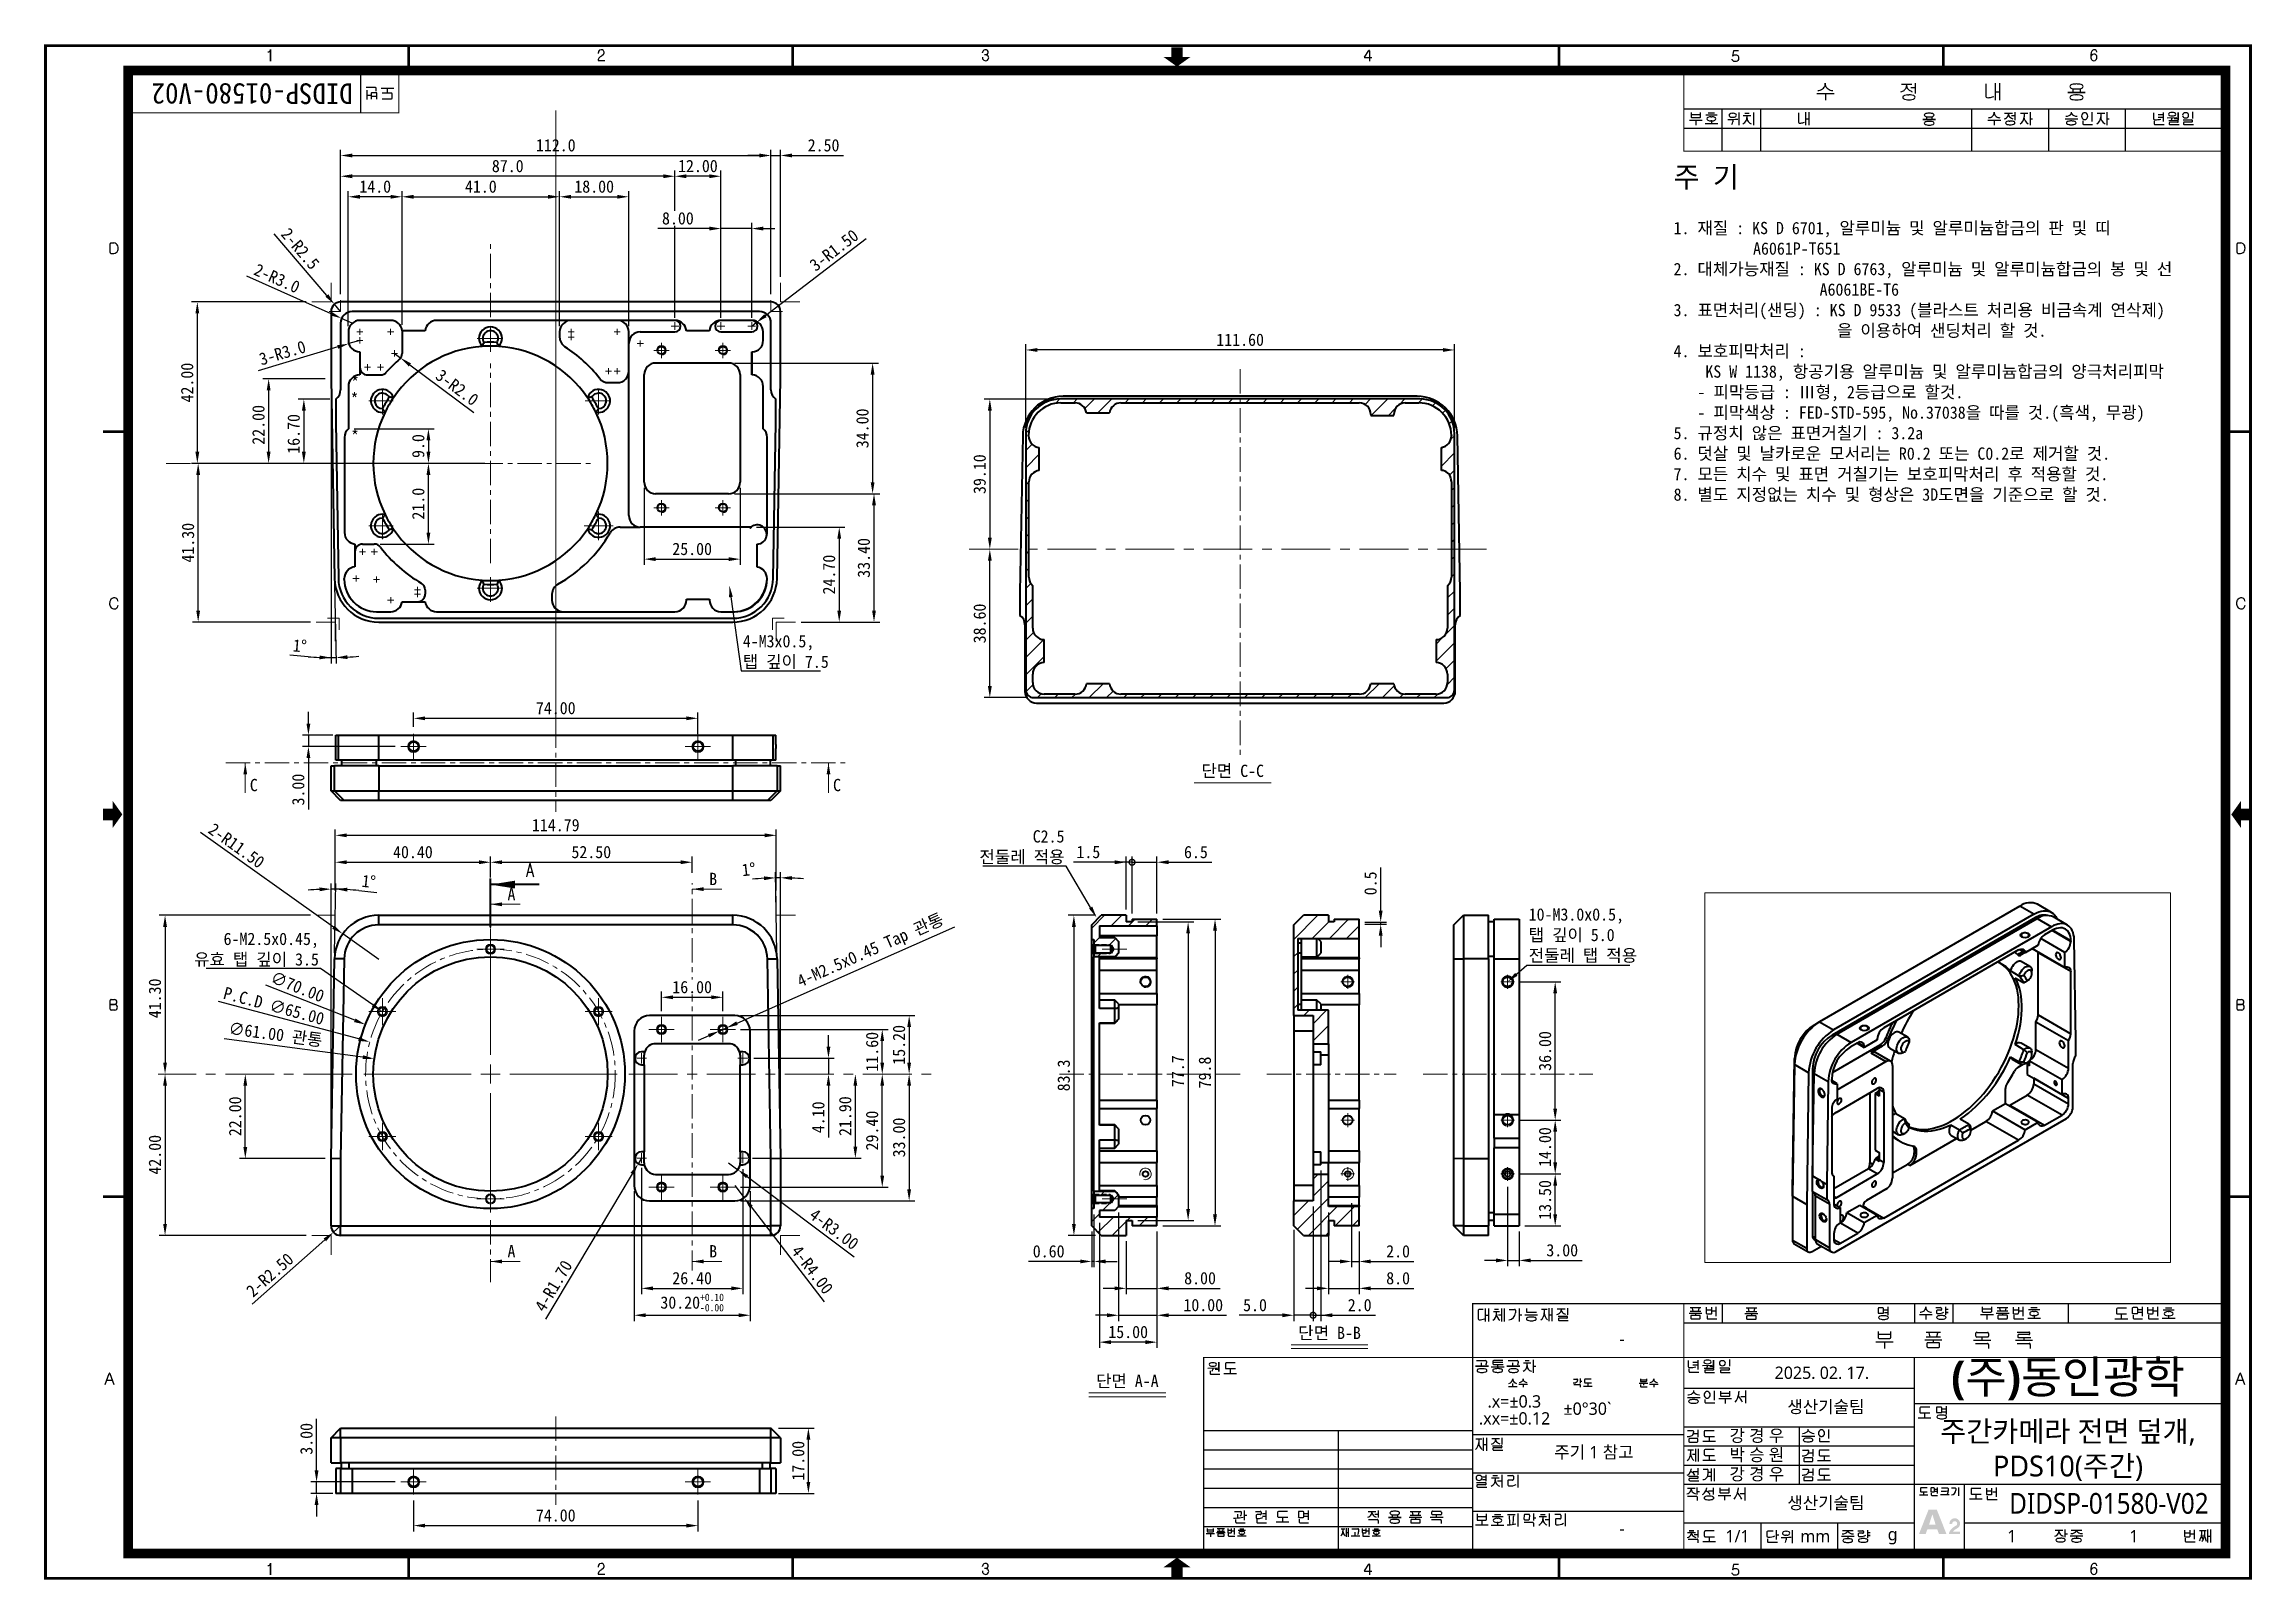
# Model space of a CAD drawing. Header units: millimetres. Extents: x 850 to 1425, y -556 to -156.
import ezdxf
from ezdxf import colors
from ezdxf.entities.mleader import LeaderData, LeaderLine
from ezdxf.math import Vec2, Vec3

# ---------------------------------------------------------------- set-up
doc = ezdxf.new("R2010")
doc.units = ezdxf.units.MM
for name, pattern in [('CENTERX2', [20.32, 12.7, -2.54, 2.54, -2.54]), ('HIDDEN', [1.905, 1.27, -0.635]), ('PHANTOM', [2.5, 1.25, -0.25, 0.25, -0.25, 0.25, -0.25])]:
    doc.linetypes.add(name, pattern=pattern)
doc.layers.get('0').update_dxf_attribs({"color": 6})
for name, color, linetype, lineweight in [('BREAK', 4, 'PHANTOM', 9), ('CENTER', 1, 'CENTERX2', 9), ('DIM', 2, 'Continuous', 9), ('HATCH', 5, 'Continuous', 9), ('OUTLINE', 3, 'Continuous', 40), ('기준선', 6, 'Continuous', 9), ('나사산', 2, 'HIDDEN', 9), ('은선', 253, 'Continuous', 9)]:
    doc.layers.add(name, color=color, linetype=linetype, lineweight=lineweight)
doc.styles.add('SLDTEXTSTYLE1', font='TXT', dxfattribs={"width": 0.75, "bigfont": 'bigfont'})
doc.styles.get("Standard").update_dxf_attribs({"font": '', "height": 3.2})
doc.styles.add('굴림', font='', dxfattribs={"height": 3.2})
doc.styles.add('김인영', font='malgun.ttf', dxfattribs={"height": 3.2})
doc.styles.get('Standard').set_extended_font_data('GulimChe')
doc.styles.get('굴림').set_extended_font_data('GulimChe')
doc.dimstyles.new('척도 1배 - (x.x)', dxfattribs={"dimtxt": 3.2, "dimasz": 3, "dimexe": 1.5, "dimexo": 1.5, "dimgap": 1, "dimtad": 1, "dimdec": 1, "dimzin": 0, "dimdsep": 46, "dimtxsty": 'Standard', "dimcen": 0, "dimclrd": 2, "dimclre": 2, "dimclrt": 2, "dimadec": 0, "dimazin": 0, "dimtfac": 0.75, "dimtdec": 1, "dimtmove": 0, "dimatfit": 0, "dimfxl": 1, "dimtfill": 1, "dimtolj": 1, "dimtzin": 0, "dimarcsym": 0})
doc.dimstyles.new('척도 1배 - (x.xx)', dxfattribs={"dimtxt": 3.2, "dimasz": 3, "dimexe": 1.5, "dimexo": 1.5, "dimgap": 1, "dimtad": 1, "dimzin": 0, "dimdsep": 46, "dimtxsty": 'Standard', "dimcen": 0, "dimclrd": 2, "dimclre": 2, "dimclrt": 2, "dimadec": 0, "dimazin": 0, "dimtfac": 0.75, "dimtmove": 0, "dimatfit": 0, "dimfxl": 1, "dimtfill": 1, "dimtolj": 1, "dimtzin": 0, "dimarcsym": 0})
pattern_1 = [(45, (756.459, -574.571), (-2.245064, 2.245064), [])]
pattern_2 = [(45, (768.233, -574.571), (-2.245064, 2.245064), [])]

msp = doc.modelspace()

# ---------------------------------------------------------------- texts
at = {"layer": 'DIM', "insert": (904.428, -168.846), "char_height": 5.4, "width": 60, "attachment_point": 5, "rotation": 180}
msp.add_mtext('DIDSP-01580-V02', dxfattribs=at)
at = {"layer": 'DIM', "char_height": 3.2, "attachment_point": 1}
for s, insert, width in [('{\\H1.6875x;주 기\\P}\\P1. 재질 : KS D 6701, 알루미늄 및 알루미늄합금의 판 및 띠  \\P          A6061P-T651                                                        \\P2. 대체가능재질 : KS D 6763, 알루미늄 및 알루미늄합금의 봉 및 선  \\P^I^I      A6061BE-T6\\P3. 표면처리(샌딩) : KS D 9533 (블라스트 처리용 비금속계 연삭제) \\P^I^I^I  을 이용하여 샌딩처리 할 것.\\P4. 보호피막처리 :\\P    KS W 1138, 항공기용 알루미늄 및 알루미늄합금의 양극처리피막\\P   - 피막등급 : {\\fHCR Batang|b0|i0|c129|p2;Ⅲ}형, 2등급으로 할것.\\P   - 피막색상 : FED-STD-595, No.37038을 따를 것.(흑색, 무광)\\P5. 규정치 않은 표면거칠기 : 3.2a\\P6. 덧살 및 날카로운 모서리는 R0.2 또는 C0.2로 제거할 것.\\P7. 모든 치수 및 표면 거칠기는 보호피막처리 후 적용할 것.\\P8. 별도 지정없는 치수 및 형상은 3D도면을 기준으로 할 것.', (1274.439, -187.895), 143.08716), ('{\\H1.6875x;주 기\\P}\\P1. 재질 : KS D 6701, 알루미늄 및 알루미늄합금의 판 및 띠  \\P          A6061P-T651                                                        \\P2. 대체가능재질 : KS D 6763, 알루미늄 및 알루미늄합금의 봉 및 선  \\P^I^I      A6061BE-T6\\P3. 표면처리(샌딩) : KS D 9533 (블라스트 처리용 비금속계 연삭제) \\P^I^I^I  을 이용하여 샌딩처리 할 것.\\P4. 보호피막처리 :\\P    KS W 1138, 항공기용 알루미늄 및 알루미늄합금의 양극처리피막\\P   - 피막등급 : {\\fHCR Batang|b0|i0|c129|p2;Ⅲ}형, 2등급으로 할것.\\P   - 피막색상 : FED-STD-595, No.37038을 따를 것.(흑색, 무광)\\P5. 규정치 않은 표면거칠기 : 3.2a\\P6. 덧살 및 날카로운 모서리는 R0.2 또는 C0.2로 제거할 것.\\P7. 모든 치수 및 표면 거칠기는 보호피막처리 후 적용할 것.\\P8. 별도 지정없는 치수 및 형상은 3D도면을 기준으로 할 것.', (1274.439, -187.895), 143.08716), ('{\\C1;*}', (930.022, -246.733), 1.37236), ('{\\C1;*}', (930.178, -242.425), 1.37236), ('{\\C1;*}', (930.153, -256.38), 1.37236)]:
    msp.add_mtext(s, dxfattribs=dict(at, insert=insert, width=width))
at = {"layer": 'DIM', "color": 2, "ltscale": 0.5, "char_height": 3.2, "attachment_point": 5}
for s, insert in [('\\A1;단면 C-C', (1159.665, -345.192)), ('\\A1;C', (904.838, -348.786)), ('\\A1;C', (1056.657, -348.786)), ('\\A1;B', (1024.414, -373.197)), ('\\A1;A', (971.914, -377.138)), ('\\A1;A', (971.914, -470.074)), ('\\A1;B', (1024.414, -470.074)), ('\\A1;단면 B-B', (1184.88, -491.43)), ('\\A1;단면 A-A', (1132.238, -503.944))]:
    msp.add_mtext(s, dxfattribs=dict(at, insert=insert))
at = {"layer": 'DIM', "attachment_point": 5, "style": '김인영'}
for s, insert, char_height, width in [('{\\C2;-}', (1261.026, -492.805), 3.2, 46.05648), ('{\\C2;2025. 02. 17.}', (1313.037, -501.706), 3.2, 48.16062), ('{\\C2;.x=±0.3}', (1232.978, -509.156), 3.2, 46.05648), ('{\\C2;±0%%D30}`', (1252.019, -511.043), 3.2, 46.05648), ('{\\C2;생산기술팀}', (1314.09, -510.706), 3.2, 46.05648), ('{\\C2;.xx=±0.12}', (1233.042, -513.577), 3.2, 46.05648), ('{\\C2;강 경 우}', (1296.112, -518.206), 3.2, 22.01091), ('{\\C2;주간카메라 전면 덮개,\\PPDS10(주간)}', (1377.118, -522.038), 5.4, 80), ('{\\C2;주기 1 참고}', (1253.69, -522.521), 3.2, 46.05648), ('{\\C2;박 승 원}', (1296.112, -523.206), 3.2, 22.01091), ('{\\C2;강 경 우}', (1296.112, -528.206), 3.2, 22.01091), ('{\\C2;생산기술팀}', (1314.09, -535.706), 3.2, 46.05648), ('{\\W0.9;DIDSP-01580-V02}', (1387.759, -535.706), 5.4, 58.7173), ('{\\C2;-}', (1261.026, -542.208), 3.2, 46.05648), ('{\\C2;1/1}', (1291.074, -544.206), 3.2, 12.08812), ('{\\C2;mm}', (1311.322, -544.206), 3.2, 11.59127), ('{\\C2;g}', (1331.457, -544.206), 3.2, 11.3207), ('{\\C2;1}', (1362.487, -544.206), 3.2, 24.73741), ('{\\C2;1}', (1394.277, -544.206), 3.2, 26.25038)]:
    msp.add_mtext(s, dxfattribs=dict(at, insert=insert, char_height=char_height, width=width))

# ---------------------------------------------------------------- blocks, each defined once
blk = doc.blocks.new('SW_CENTERMARKSYMBOL_13')
at = {"color": 0, "linetype": 'Continuous', "lineweight": 0}
for p, q in [((-2.5, 0), (-3.8, 0)), ((0, 0), (-2.5, 0)), ((0, 2.5), (0, 3.8)), ((0, 0), (0, 2.5)), ((0, 0), (0, -2.5)), ((0, 0), (2.5, 0)), ((2.5, 0), (3.8, 0)), ((0, -2.5), (0, -3.8))]:
    blk.add_line(p, q, dxfattribs=at)
blk = doc.blocks.new('SW_CENTERMARKSYMBOL_4')
at = {"color": 0, "linetype": 'Continuous', "lineweight": 0}
for p, q in [((-2.5, 0), (-3.525, 0)), ((0, 0), (-2.5, 0)), ((0, 2.5), (0, 3.525)), ((0, 0), (0, 2.5)), ((0, 0), (0, -2.5)), ((0, 0), (2.5, 0)), ((2.5, 0), (3.525, 0)), ((0, -2.5), (0, -3.525))]:
    blk.add_line(p, q, dxfattribs=at)
blk = doc.blocks.new('SW_CENTERMARKSYMBOL_10')
at = {"color": 0, "linetype": 'Continuous', "lineweight": 18}
for p, q in [((0, 5), (0, 33)), ((-5, 0), (-33, 0)), ((0, 0), (-2.5, 0)), ((0, 0), (0, 2.5)), ((0, 0), (0, -2.5)), ((0, 0), (2.5, 0)), ((5, 0), (33, 0)), ((0, -5), (0, -33))]:
    blk.add_line(p, q, dxfattribs=at)
blk = doc.blocks.new('*D122')
at = {"layer": 'Defpoints', "color": 0, "ltscale": 0.5, "transparency": 16777216}
for p in [(1123.56, -458.96), (1122.96, -463.46), (1122.96, -472.72)]:
    blk.add_point(p, dxfattribs=at)
at = {"layer": 'DIM', "color": 2, "lineweight": -2, "ltscale": 0.5, "transparency": 16777216}
for p, q in [((1122.96, -464.96), (1122.96, -474.22)), ((1123.56, -460.46), (1123.56, -474.22)), ((1119.96, -472.72), (1106.55, -472.72)), ((1123.56, -472.72), (1122.96, -472.72)), ((1126.56, -472.72), (1129.56, -472.72))]:
    blk.add_line(p, q, dxfattribs=at)
at = {"layer": 'DIM', "color": 2, "ltscale": 0.5, "transparency": 16777216}
for points in [[(1119.96, -472.22), (1119.96, -473.22), (1122.96, -472.72)], [(1126.56, -472.22), (1126.56, -473.22), (1123.56, -472.72)]]:
    blk.add_solid(points, dxfattribs=at)
at = {"layer": 'DIM', "color": 2, "ltscale": 0.5, "transparency": 16777216, "insert": (1111.76, -470.09), "char_height": 3.2, "attachment_point": 5, "bg_fill": 3, "box_fill_scale": 1.1, "bg_fill_color": 256, "bg_fill_true_color": 13158600, "bg_fill_transparency": 0}
blk.add_mtext('\\A1;0.60', dxfattribs=at)
blk = doc.blocks.new('*D123')
at = {"layer": 'Defpoints', "color": 0, "ltscale": 0.5, "transparency": 16777216}
for p in [(1129.96, -458.46), (1139.96, -463.46), (1139.96, -486.72)]:
    blk.add_point(p, dxfattribs=at)
at = {"layer": 'DIM', "color": 2, "lineweight": -2, "ltscale": 0.5, "transparency": 16777216}
for p, q in [((1129.96, -459.96), (1129.96, -488.22)), ((1139.96, -464.96), (1139.96, -488.22)), ((1126.96, -486.72), (1123.96, -486.72)), ((1129.96, -486.72), (1139.96, -486.72)), ((1142.96, -486.72), (1158.04, -486.72))]:
    blk.add_line(p, q, dxfattribs=at)
at = {"layer": 'DIM', "color": 2, "ltscale": 0.5, "transparency": 16777216}
for points in [[(1126.96, -486.22), (1126.96, -487.22), (1129.96, -486.72)], [(1142.96, -486.22), (1142.96, -487.22), (1139.96, -486.72)]]:
    blk.add_solid(points, dxfattribs=at)
at = {"layer": 'DIM', "color": 2, "ltscale": 0.5, "transparency": 16777216, "insert": (1152, -484.08), "char_height": 3.2, "attachment_point": 5, "bg_fill": 3, "box_fill_scale": 1.1, "bg_fill_color": 256, "bg_fill_true_color": 13158600, "bg_fill_transparency": 0}
blk.add_mtext('\\A1;10.00', dxfattribs=at)
blk = doc.blocks.new('*D124')
at = {"layer": 'Defpoints', "color": 0, "ltscale": 0.5, "transparency": 16777216}
for p in [(966.45, -368.85), (926.06, -377.66), (966.45, -374.29)]:
    blk.add_point(p, dxfattribs=at)
at = {"layer": 'DIM', "color": 2, "lineweight": -2, "ltscale": 0.5, "transparency": 16777216}
for p, q in [((926.06, -376.16), (926.06, -367.35)), ((966.45, -372.79), (966.45, -367.35)), ((929.06, -368.85), (963.45, -368.85))]:
    blk.add_line(p, q, dxfattribs=at)
at = {"layer": 'DIM', "color": 2, "ltscale": 0.5, "transparency": 16777216}
for points in [[(929.06, -368.35), (929.06, -369.35), (926.06, -368.85)], [(963.45, -368.35), (963.45, -369.35), (966.45, -368.85)]]:
    blk.add_solid(points, dxfattribs=at)
at = {"layer": 'DIM', "color": 2, "ltscale": 0.5, "transparency": 16777216, "insert": (946.26, -366.21), "char_height": 3.2, "attachment_point": 5, "bg_fill": 3, "box_fill_scale": 1.1, "bg_fill_color": 256, "bg_fill_true_color": 13158600, "bg_fill_transparency": 0}
blk.add_mtext('\\A1;40.40', dxfattribs=at)
blk = doc.blocks.new('*D125')
at = {"layer": 'Defpoints', "color": 0, "ltscale": 0.5, "transparency": 16777216}
for p in [(1018.95, -368.85), (1018.95, -373.07), (966.45, -374.29)]:
    blk.add_point(p, dxfattribs=at)
at = {"layer": 'DIM', "color": 2, "lineweight": -2, "ltscale": 0.5, "transparency": 16777216}
for p, q in [((966.45, -372.79), (966.45, -367.35)), ((1018.95, -371.57), (1018.95, -367.35)), ((969.45, -368.85), (1015.95, -368.85))]:
    blk.add_line(p, q, dxfattribs=at)
at = {"layer": 'DIM', "color": 2, "ltscale": 0.5, "transparency": 16777216}
for points in [[(969.45, -368.35), (969.45, -369.35), (966.45, -368.85)], [(1015.95, -368.35), (1015.95, -369.35), (1018.95, -368.85)]]:
    blk.add_solid(points, dxfattribs=at)
at = {"layer": 'DIM', "color": 2, "ltscale": 0.5, "transparency": 16777216, "insert": (992.7, -366.21), "char_height": 3.2, "attachment_point": 5, "bg_fill": 3, "box_fill_scale": 1.1, "bg_fill_color": 256, "bg_fill_true_color": 13158600, "bg_fill_transparency": 0}
blk.add_mtext('\\A1;52.50', dxfattribs=at)
blk = doc.blocks.new('_DotSmall')
at = {"color": 0, "linetype": 'ByBlock', "const_width": 0.5}
blk.add_lwpolyline([(-0.0625, 0, 1), (0.0625, 0, 1)], format="xyb", close=True, dxfattribs=at)
blk = doc.blocks.new('*D126')
at = {"layer": 'Defpoints', "color": 0, "ltscale": 0.5, "transparency": 16777216}
for p in [(1180.6, -456.96), (1175.6, -462.96), (1175.6, -486.72)]:
    blk.add_point(p, dxfattribs=at)
at = {"layer": 'DIM', "color": 2, "lineweight": -2, "ltscale": 0.5, "transparency": 16777216}
for p, q in [((1180.6, -458.46), (1180.6, -488.22)), ((1175.6, -464.46), (1175.6, -488.22)), ((1172.6, -486.72), (1161.33, -486.72)), ((1180.6, -486.72), (1175.6, -486.72)), ((1180.6, -486.72), (1183.6, -486.72))]:
    blk.add_line(p, q, dxfattribs=at)
at = {"layer": 'DIM', "color": 2, "ltscale": 0.5, "transparency": 16777216}
blk.add_solid([(1172.6, -486.22), (1172.6, -487.22), (1175.6, -486.72)], dxfattribs=at)
at = {"layer": 'DIM', "color": 2, "lineweight": -2, "ltscale": 0.5, "transparency": 16777216, "xscale": 3, "yscale": 3, "zscale": 3, "rotation": 180}
blk.add_blockref('_DotSmall', (1180.6, -486.72), dxfattribs=at)
at = {"layer": 'DIM', "color": 2, "ltscale": 0.5, "transparency": 16777216, "insert": (1165.47, -484.09), "char_height": 3.2, "attachment_point": 5, "bg_fill": 3, "box_fill_scale": 1.1, "bg_fill_color": 256, "bg_fill_true_color": 13158600, "bg_fill_transparency": 0}
blk.add_mtext('\\A1;5.0', dxfattribs=at)
blk = doc.blocks.new('*D127')
at = {"layer": 'Defpoints', "color": 0, "ltscale": 0.5, "transparency": 16777216}
for p in [(1033.47, -419.86), (1054.44, -423.96), (1054.44, -423.96)]:
    blk.add_point(p, dxfattribs=at)
at = {"layer": 'DIM', "color": 2, "lineweight": -2, "ltscale": 0.5, "transparency": 16777216}
for p, q in [((1054.44, -416.86), (1054.44, -413.86)), ((1034.97, -419.86), (1055.94, -419.86)), ((1054.44, -419.86), (1054.44, -423.96)), ((1054.44, -426.96), (1054.44, -440.47))]:
    blk.add_line(p, q, dxfattribs=at)
at = {"layer": 'DIM', "color": 2, "ltscale": 0.5, "transparency": 16777216}
for points in [[(1053.94, -416.86), (1054.94, -416.86), (1054.44, -419.86)], [(1053.94, -426.96), (1054.94, -426.96), (1054.44, -423.96)]]:
    blk.add_solid(points, dxfattribs=at)
at = {"layer": 'DIM', "color": 2, "ltscale": 0.5, "transparency": 16777216, "insert": (1051.8, -435.22), "char_height": 3.2, "attachment_point": 5, "rotation": 90, "bg_fill": 3, "box_fill_scale": 1.1, "bg_fill_color": 256, "bg_fill_true_color": 13158600, "bg_fill_transparency": 0}
blk.add_mtext('\\A1;4.10', dxfattribs=at)
blk = doc.blocks.new('*D128')
at = {"layer": 'Defpoints', "color": 0, "ltscale": 0.5, "transparency": 16777216}
for p in [(1190.6, -456.06), (1192.6, -463.46), (1192.6, -472.72)]:
    blk.add_point(p, dxfattribs=at)
at = {"layer": 'DIM', "color": 2, "lineweight": -2, "ltscale": 0.5, "transparency": 16777216}
for p, q in [((1190.6, -457.56), (1190.6, -474.22)), ((1192.6, -464.96), (1192.6, -474.22)), ((1187.6, -472.72), (1184.6, -472.72)), ((1190.6, -472.72), (1192.6, -472.72)), ((1195.6, -472.72), (1206.84, -472.72))]:
    blk.add_line(p, q, dxfattribs=at)
at = {"layer": 'DIM', "color": 2, "ltscale": 0.5, "transparency": 16777216}
for points in [[(1187.6, -472.22), (1187.6, -473.22), (1190.6, -472.72)], [(1195.6, -472.22), (1195.6, -473.22), (1192.6, -472.72)]]:
    blk.add_solid(points, dxfattribs=at)
at = {"layer": 'DIM', "color": 2, "ltscale": 0.5, "transparency": 16777216, "insert": (1202.72, -470.09), "char_height": 3.2, "attachment_point": 5, "bg_fill": 3, "box_fill_scale": 1.1, "bg_fill_color": 256, "bg_fill_true_color": 13158600, "bg_fill_transparency": 0}
blk.add_mtext('\\A1;2.0', dxfattribs=at)
blk = doc.blocks.new('*D129')
at = {"layer": 'Defpoints', "color": 0, "ltscale": 0.5, "transparency": 16777216}
for p in [(1184.6, -458.46), (1192.6, -463.46), (1192.6, -479.72)]:
    blk.add_point(p, dxfattribs=at)
at = {"layer": 'DIM', "color": 2, "lineweight": -2, "ltscale": 0.5, "transparency": 16777216}
for p, q in [((1184.6, -459.96), (1184.6, -481.22)), ((1192.6, -464.96), (1192.6, -481.22)), ((1181.6, -479.72), (1178.6, -479.72)), ((1184.6, -479.72), (1192.6, -479.72)), ((1195.6, -479.72), (1206.85, -479.72))]:
    blk.add_line(p, q, dxfattribs=at)
at = {"layer": 'DIM', "color": 2, "ltscale": 0.5, "transparency": 16777216}
for points in [[(1181.6, -479.22), (1181.6, -480.22), (1184.6, -479.72)], [(1195.6, -479.22), (1195.6, -480.22), (1192.6, -479.72)]]:
    blk.add_solid(points, dxfattribs=at)
at = {"layer": 'DIM', "color": 2, "ltscale": 0.5, "transparency": 16777216, "insert": (1202.73, -477.09), "char_height": 3.2, "attachment_point": 5, "bg_fill": 3, "box_fill_scale": 1.1, "bg_fill_color": 256, "bg_fill_true_color": 13158600, "bg_fill_transparency": 0}
blk.add_mtext('\\A1;8.0', dxfattribs=at)
blk = doc.blocks.new('*D130')
at = {"layer": 'Defpoints', "color": 0, "ltscale": 0.5, "transparency": 16777216}
for p in [(1182.6, -447.56), (1180.6, -456.96), (1182.6, -486.72)]:
    blk.add_point(p, dxfattribs=at)
at = {"layer": 'DIM', "color": 2, "lineweight": -2, "ltscale": 0.5, "transparency": 16777216}
for p, q in [((1182.6, -449.06), (1182.6, -488.22)), ((1180.6, -458.46), (1180.6, -488.22)), ((1180.6, -486.72), (1177.6, -486.72)), ((1180.6, -486.72), (1182.6, -486.72)), ((1185.6, -486.72), (1196.84, -486.72))]:
    blk.add_line(p, q, dxfattribs=at)
at = {"layer": 'DIM', "color": 2, "ltscale": 0.5, "transparency": 16777216}
blk.add_solid([(1185.6, -486.22), (1185.6, -487.22), (1182.6, -486.72)], dxfattribs=at)
at = {"layer": 'DIM', "color": 2, "lineweight": -2, "ltscale": 0.5, "transparency": 16777216, "xscale": 3, "yscale": 3, "zscale": 3}
blk.add_blockref('_DotSmall', (1180.6, -486.72), dxfattribs=at)
at = {"layer": 'DIM', "color": 2, "ltscale": 0.5, "transparency": 16777216, "insert": (1192.72, -484.09), "char_height": 3.2, "attachment_point": 5, "bg_fill": 3, "box_fill_scale": 1.1, "bg_fill_color": 256, "bg_fill_true_color": 13158600, "bg_fill_transparency": 0}
blk.add_mtext('\\A1;2.0', dxfattribs=at)
blk = doc.blocks.new('*D131')
at = {"layer": 'Defpoints', "color": 0, "ltscale": 0.5, "transparency": 16777216}
for p in [(1139.96, -368.85), (1133.46, -383.66), (1139.96, -383.66)]:
    blk.add_point(p, dxfattribs=at)
at = {"layer": 'DIM', "color": 2, "lineweight": -2, "ltscale": 0.5, "transparency": 16777216}
for p, q in [((1133.46, -382.16), (1133.46, -367.35)), ((1139.96, -382.16), (1139.96, -367.35)), ((1133.46, -368.85), (1130.46, -368.85)), ((1133.46, -368.85), (1139.96, -368.85)), ((1142.96, -368.85), (1154.21, -368.85))]:
    blk.add_line(p, q, dxfattribs=at)
at = {"layer": 'DIM', "color": 2, "ltscale": 0.5, "transparency": 16777216}
blk.add_solid([(1142.96, -368.35), (1142.96, -369.35), (1139.96, -368.85)], dxfattribs=at)
at = {"layer": 'DIM', "color": 2, "lineweight": -2, "ltscale": 0.5, "transparency": 16777216, "xscale": 3, "yscale": 3, "zscale": 3}
blk.add_blockref('_DotSmall', (1133.46, -368.85), dxfattribs=at)
at = {"layer": 'DIM', "color": 2, "ltscale": 0.5, "transparency": 16777216, "insert": (1150.09, -366.21), "char_height": 3.2, "attachment_point": 5, "bg_fill": 3, "box_fill_scale": 1.1, "bg_fill_color": 256, "bg_fill_true_color": 13158600, "bg_fill_transparency": 0}
blk.add_mtext('\\A1;6.5', dxfattribs=at)
blk = doc.blocks.new('*D132')
at = {"layer": 'Defpoints', "color": 0, "ltscale": 0.5, "transparency": 16777216}
for p in [(1131.96, -368.85), (1131.96, -382.66), (1133.46, -383.66)]:
    blk.add_point(p, dxfattribs=at)
at = {"layer": 'DIM', "color": 2, "lineweight": -2, "ltscale": 0.5, "transparency": 16777216}
for p, q in [((1131.96, -381.16), (1131.96, -367.35)), ((1133.46, -382.16), (1133.46, -367.35)), ((1128.96, -368.85), (1118.23, -368.85)), ((1133.46, -368.85), (1131.96, -368.85)), ((1133.46, -368.85), (1136.46, -368.85))]:
    blk.add_line(p, q, dxfattribs=at)
at = {"layer": 'DIM', "color": 2, "ltscale": 0.5, "transparency": 16777216}
blk.add_solid([(1128.96, -368.35), (1128.96, -369.35), (1131.96, -368.85)], dxfattribs=at)
at = {"layer": 'DIM', "color": 2, "lineweight": -2, "ltscale": 0.5, "transparency": 16777216, "xscale": 3, "yscale": 3, "zscale": 3, "rotation": 180}
blk.add_blockref('_DotSmall', (1133.46, -368.85), dxfattribs=at)
at = {"layer": 'DIM', "color": 2, "ltscale": 0.5, "transparency": 16777216, "insert": (1122.09, -366.2), "char_height": 3.2, "attachment_point": 5, "bg_fill": 3, "box_fill_scale": 1.1, "bg_fill_color": 256, "bg_fill_true_color": 13158600, "bg_fill_transparency": 0}
blk.add_mtext('\\A1;1.5', dxfattribs=at)
blk = doc.blocks.new('*D133')
at = {"layer": 'Defpoints', "color": 0, "ltscale": 0.5, "transparency": 16777216}
for p in [(1125.46, -382.66), (1118.33, -465.96), (1125.46, -465.96)]:
    blk.add_point(p, dxfattribs=at)
at = {"layer": 'DIM', "color": 2, "lineweight": -2, "ltscale": 0.5, "transparency": 16777216}
for p, q in [((1123.96, -382.66), (1116.83, -382.66)), ((1118.33, -385.66), (1118.33, -462.96)), ((1123.96, -465.96), (1116.83, -465.96))]:
    blk.add_line(p, q, dxfattribs=at)
at = {"layer": 'DIM', "color": 2, "ltscale": 0.5, "transparency": 16777216}
for points in [[(1117.83, -385.66), (1118.83, -385.66), (1118.33, -382.66)], [(1117.83, -462.96), (1118.83, -462.96), (1118.33, -465.96)]]:
    blk.add_solid(points, dxfattribs=at)
at = {"layer": 'DIM', "color": 2, "ltscale": 0.5, "transparency": 16777216, "insert": (1115.69, -424.31), "char_height": 3.2, "attachment_point": 5, "rotation": 90, "bg_fill": 3, "box_fill_scale": 1.1, "bg_fill_color": 256, "bg_fill_true_color": 13158600, "bg_fill_transparency": 0}
blk.add_mtext('\\A1;83.3', dxfattribs=at)
blk = doc.blocks.new('*D134')
at = {"layer": 'Defpoints', "color": 0, "ltscale": 0.5, "transparency": 16777216}
for p in [(1133.46, -384.36), (1133.46, -462.06), (1148.06, -462.06)]:
    blk.add_point(p, dxfattribs=at)
at = {"layer": 'DIM', "color": 2, "lineweight": -2, "ltscale": 0.5, "transparency": 16777216}
for p, q in [((1134.96, -384.36), (1149.56, -384.36)), ((1148.06, -387.36), (1148.06, -459.06)), ((1134.96, -462.06), (1149.56, -462.06))]:
    blk.add_line(p, q, dxfattribs=at)
at = {"layer": 'DIM', "color": 2, "ltscale": 0.5, "transparency": 16777216}
for points in [[(1147.56, -387.36), (1148.56, -387.36), (1148.06, -384.36)], [(1147.56, -459.06), (1148.56, -459.06), (1148.06, -462.06)]]:
    blk.add_solid(points, dxfattribs=at)
at = {"layer": 'DIM', "color": 2, "ltscale": 0.5, "transparency": 16777216, "insert": (1145.42, -423.21), "char_height": 3.2, "attachment_point": 5, "rotation": 90, "bg_fill": 3, "box_fill_scale": 1.1, "bg_fill_color": 256, "bg_fill_true_color": 13158600, "bg_fill_transparency": 0}
blk.add_mtext('\\A1;77.7', dxfattribs=at)
blk = doc.blocks.new('*D135')
at = {"layer": 'Defpoints', "color": 0, "ltscale": 0.5, "transparency": 16777216}
for p in [(1139.96, -383.66), (1139.96, -463.46), (1155.06, -463.46)]:
    blk.add_point(p, dxfattribs=at)
at = {"layer": 'DIM', "color": 2, "lineweight": -2, "ltscale": 0.5, "transparency": 16777216}
for p, q in [((1141.46, -383.66), (1156.56, -383.66)), ((1155.06, -386.66), (1155.06, -460.46)), ((1141.46, -463.46), (1156.56, -463.46))]:
    blk.add_line(p, q, dxfattribs=at)
at = {"layer": 'DIM', "color": 2, "ltscale": 0.5, "transparency": 16777216}
for points in [[(1154.56, -386.66), (1155.56, -386.66), (1155.06, -383.66)], [(1154.56, -460.46), (1155.56, -460.46), (1155.06, -463.46)]]:
    blk.add_solid(points, dxfattribs=at)
at = {"layer": 'DIM', "color": 2, "ltscale": 0.5, "transparency": 16777216, "insert": (1152.42, -423.56), "char_height": 3.2, "attachment_point": 5, "rotation": 90, "bg_fill": 3, "box_fill_scale": 1.1, "bg_fill_color": 256, "bg_fill_true_color": 13158600, "bg_fill_transparency": 0}
blk.add_mtext('\\A1;79.8', dxfattribs=at)
blk = doc.blocks.new('*D136')
at = {"layer": 'Defpoints', "color": 0, "ltscale": 0.5, "transparency": 16777216}
for p in [(1139.96, -463.46), (1131.96, -465.96), (1139.96, -479.72)]:
    blk.add_point(p, dxfattribs=at)
at = {"layer": 'DIM', "color": 2, "lineweight": -2, "ltscale": 0.5, "transparency": 16777216}
for p, q in [((1139.96, -464.96), (1139.96, -481.22)), ((1131.96, -467.46), (1131.96, -481.22)), ((1128.96, -479.72), (1125.96, -479.72)), ((1131.96, -479.72), (1139.96, -479.72)), ((1142.96, -479.72), (1156.39, -479.72))]:
    blk.add_line(p, q, dxfattribs=at)
at = {"layer": 'DIM', "color": 2, "ltscale": 0.5, "transparency": 16777216}
for points in [[(1128.96, -479.22), (1128.96, -480.22), (1131.96, -479.72)], [(1142.96, -479.22), (1142.96, -480.22), (1139.96, -479.72)]]:
    blk.add_solid(points, dxfattribs=at)
at = {"layer": 'DIM', "color": 2, "ltscale": 0.5, "transparency": 16777216, "insert": (1151.17, -477.09), "char_height": 3.2, "attachment_point": 5, "bg_fill": 3, "box_fill_scale": 1.1, "bg_fill_color": 256, "bg_fill_true_color": 13158600, "bg_fill_transparency": 0}
blk.add_mtext('\\A1;8.00', dxfattribs=at)
blk = doc.blocks.new('*D137')
at = {"layer": 'Defpoints', "color": 0, "ltscale": 0.5, "transparency": 16777216}
for p in [(1231.24, -451.77), (1234.24, -463.46), (1234.24, -472.45)]:
    blk.add_point(p, dxfattribs=at)
at = {"layer": 'DIM', "color": 2, "lineweight": -2, "ltscale": 0.5, "transparency": 16777216}
for p, q in [((1231.24, -453.27), (1231.24, -473.95)), ((1234.24, -464.96), (1234.24, -473.95)), ((1228.24, -472.45), (1225.24, -472.45)), ((1231.24, -472.45), (1234.24, -472.45)), ((1237.24, -472.45), (1250.65, -472.45))]:
    blk.add_line(p, q, dxfattribs=at)
at = {"layer": 'DIM', "color": 2, "ltscale": 0.5, "transparency": 16777216}
for points in [[(1228.24, -471.95), (1228.24, -472.95), (1231.24, -472.45)], [(1237.24, -471.95), (1237.24, -472.95), (1234.24, -472.45)]]:
    blk.add_solid(points, dxfattribs=at)
at = {"layer": 'DIM', "color": 2, "ltscale": 0.5, "transparency": 16777216, "insert": (1245.45, -469.81), "char_height": 3.2, "attachment_point": 5, "bg_fill": 3, "box_fill_scale": 1.1, "bg_fill_color": 256, "bg_fill_true_color": 13158600, "bg_fill_transparency": 0}
blk.add_mtext('\\A1;3.00', dxfattribs=at)
blk = doc.blocks.new('*D138')
at = {"layer": 'Defpoints', "color": 0, "ltscale": 0.5, "transparency": 16777216}
for p in [(1233.05, -449.96), (1234.24, -463.46)]:
    blk.add_point(p, dxfattribs=at)
at = {"layer": 'DIM', "color": 2, "lineweight": -2, "ltscale": 0.5, "transparency": 16777216}
for p, q in [((1234.55, -449.96), (1245.12, -449.96)), ((1243.62, -460.46), (1243.62, -452.96)), ((1235.74, -463.46), (1245.12, -463.46))]:
    blk.add_line(p, q, dxfattribs=at)
at = {"layer": 'DIM', "color": 2, "ltscale": 0.5, "transparency": 16777216}
for points in [[(1243.12, -452.96), (1244.12, -452.96), (1243.62, -449.96)], [(1243.12, -460.46), (1244.12, -460.46), (1243.62, -463.46)]]:
    blk.add_solid(points, dxfattribs=at)
at = {"layer": 'DIM', "color": 2, "ltscale": 0.5, "transparency": 16777216, "insert": (1240.97, -456.71), "char_height": 3.2, "attachment_point": 5, "rotation": 90, "bg_fill": 3, "box_fill_scale": 1.1, "bg_fill_color": 256, "bg_fill_true_color": 13158600, "bg_fill_transparency": 0}
blk.add_mtext('\\A1;13.50', dxfattribs=at)
at = {"layer": 'Defpoints', "color": 0, "ltscale": 0.5, "transparency": 16777216}
blk.add_point((1243.62, -449.96), dxfattribs=at)
blk = doc.blocks.new('*D139')
at = {"layer": 'Defpoints', "color": 0, "ltscale": 0.5, "transparency": 16777216}
for p in [(1233.05, -435.96), (1233.05, -449.96)]:
    blk.add_point(p, dxfattribs=at)
at = {"layer": 'DIM', "color": 2, "lineweight": -2, "ltscale": 0.5, "transparency": 16777216}
for p, q in [((1234.55, -435.96), (1245.12, -435.96)), ((1243.62, -446.96), (1243.62, -438.96)), ((1234.55, -449.96), (1245.12, -449.96))]:
    blk.add_line(p, q, dxfattribs=at)
at = {"layer": 'DIM', "color": 2, "ltscale": 0.5, "transparency": 16777216}
for points in [[(1243.12, -438.96), (1244.12, -438.96), (1243.62, -435.96)], [(1243.12, -446.96), (1244.12, -446.96), (1243.62, -449.96)]]:
    blk.add_solid(points, dxfattribs=at)
at = {"layer": 'DIM', "color": 2, "ltscale": 0.5, "transparency": 16777216, "insert": (1240.97, -442.96), "char_height": 3.2, "attachment_point": 5, "rotation": 90, "bg_fill": 3, "box_fill_scale": 1.1, "bg_fill_color": 256, "bg_fill_true_color": 13158600, "bg_fill_transparency": 0}
blk.add_mtext('\\A1;14.00', dxfattribs=at)
at = {"layer": 'Defpoints', "color": 0, "ltscale": 0.5, "transparency": 16777216}
blk.add_point((1243.62, -435.96), dxfattribs=at)
blk = doc.blocks.new('*D140')
at = {"layer": 'Defpoints', "color": 0, "ltscale": 0.5, "transparency": 16777216}
for p in [(1233.05, -399.96), (1243.62, -399.96), (1233.05, -435.96)]:
    blk.add_point(p, dxfattribs=at)
at = {"layer": 'DIM', "color": 2, "lineweight": -2, "ltscale": 0.5, "transparency": 16777216}
for p, q in [((1234.55, -399.96), (1245.12, -399.96)), ((1243.62, -432.96), (1243.62, -402.96)), ((1234.55, -435.96), (1245.12, -435.96))]:
    blk.add_line(p, q, dxfattribs=at)
at = {"layer": 'DIM', "color": 2, "ltscale": 0.5, "transparency": 16777216}
for points in [[(1243.12, -402.96), (1244.12, -402.96), (1243.62, -399.96)], [(1243.12, -432.96), (1244.12, -432.96), (1243.62, -435.96)]]:
    blk.add_solid(points, dxfattribs=at)
at = {"layer": 'DIM', "color": 2, "ltscale": 0.5, "transparency": 16777216, "insert": (1240.98, -417.96), "char_height": 3.2, "attachment_point": 5, "rotation": 90, "bg_fill": 3, "box_fill_scale": 1.1, "bg_fill_color": 256, "bg_fill_true_color": 13158600, "bg_fill_transparency": 0}
blk.add_mtext('\\A1;36.00', dxfattribs=at)
blk = doc.blocks.new('*D141')
at = {"layer": 'Defpoints', "color": 0, "ltscale": 0.5, "transparency": 16777216}
for p in [(921.18, -530.08), (926.95, -533.08), (943.15, -530.08)]:
    blk.add_point(p, dxfattribs=at)
at = {"layer": 'DIM', "color": 2, "lineweight": -2, "ltscale": 0.5, "transparency": 16777216}
for p, q in [((921.18, -527.08), (921.18, -513.67)), ((941.65, -530.08), (919.68, -530.08)), ((925.45, -533.08), (919.68, -533.08)), ((921.18, -533.08), (921.18, -530.08)), ((921.18, -536.08), (921.18, -539.08))]:
    blk.add_line(p, q, dxfattribs=at)
at = {"layer": 'DIM', "color": 2, "ltscale": 0.5, "transparency": 16777216}
for points in [[(920.68, -527.08), (921.68, -527.08), (921.18, -530.08)], [(920.68, -536.08), (921.68, -536.08), (921.18, -533.08)]]:
    blk.add_solid(points, dxfattribs=at)
at = {"layer": 'DIM', "color": 2, "ltscale": 0.5, "transparency": 16777216, "insert": (918.55, -518.87), "char_height": 3.2, "attachment_point": 5, "rotation": 90, "bg_fill": 3, "box_fill_scale": 1.1, "bg_fill_color": 256, "bg_fill_true_color": 13158600, "bg_fill_transparency": 0}
blk.add_mtext('\\A1;3.00', dxfattribs=at)
blk = doc.blocks.new('*D142')
at = {"layer": 'Defpoints', "color": 0, "ltscale": 0.5, "transparency": 16777216}
for p in [(946.45, -533.38), (1020.45, -533.38), (1020.45, -541.45)]:
    blk.add_point(p, dxfattribs=at)
at = {"layer": 'DIM', "color": 2, "lineweight": -2, "ltscale": 0.5, "transparency": 16777216}
for p, q in [((946.45, -534.88), (946.45, -542.95)), ((1020.45, -534.88), (1020.45, -542.95)), ((949.45, -541.45), (1017.45, -541.45))]:
    blk.add_line(p, q, dxfattribs=at)
at = {"layer": 'DIM', "color": 2, "ltscale": 0.5, "transparency": 16777216}
for points in [[(949.45, -540.95), (949.45, -541.95), (946.45, -541.45)], [(1017.45, -540.95), (1017.45, -541.95), (1020.45, -541.45)]]:
    blk.add_solid(points, dxfattribs=at)
at = {"layer": 'DIM', "color": 2, "ltscale": 0.5, "transparency": 16777216, "insert": (983.45, -538.81), "char_height": 3.2, "attachment_point": 5, "bg_fill": 3, "box_fill_scale": 1.1, "bg_fill_color": 256, "bg_fill_true_color": 13158600, "bg_fill_transparency": 0}
blk.add_mtext('\\A1;74.00', dxfattribs=at)
blk = doc.blocks.new('A-2_규격도면_동인광학')
for points in [[(296.05, 398.38), (293.05, 398.38), (293.05, 395.88), (291.05, 395.88), (294.55, 393.38), (298.05, 395.88), (296.05, 395.88)], [(15, 197.3), (15, 200.3), (17.5, 200.3), (17.5, 202.3), (20, 198.8), (17.5, 195.3), (17.5, 197.3)], [(574, 197.3), (574, 200.3), (571.5, 200.3), (571.5, 202.3), (569, 198.8), (571.5, 195.3), (571.5, 197.3)], [(296.05, 0.42), (293.05, 0.42), (293.05, 2.92), (291.05, 2.92), (294.55, 5.42), (298.05, 2.92), (296.05, 2.92)]]:
    blk.add_hatch(color=256).paths.add_polyline_path(points)
h = blk.add_hatch(color=256)
h.paths.add_polyline_path([(492.45, 12.79), (492.9, 11.57), (494.86, 11.57), (492.34, 17.9), (490.19, 17.9), (487.7, 11.57), (489.45, 11.57), (489.88, 12.79)])
h.paths.add_polyline_path([(490.33, 14.03), (491.18, 16.68), (491.2, 16.68), (492.02, 14.03)], flags=16)
h.paths.add_polyline_path([(497.23, 13.68, 0.087731), (496.02, 12.74, 0.162958), (495.5, 11.55), (498.42, 11.55), (498.42, 12.22), (496.58, 12.18, -0.364256), (496.59, 12.27, -0.086257), (497.48, 12.96, 2.012854), (495.62, 14.18), (496.38, 14.23, -2.012854)])
for p, q in [((57.91, 397.24), (58.16, 397.24)), ((58.57, 397.85), (58.57, 394.79)), ((58.57, 394.79), (58.57, 397.85)), ((143.94, 396.82), (143.94, 397.08)), ((243.95, 396.94), (243.95, 397.07)), ((343.37, 395.83), (344.47, 397.53)), ((344.66, 397.48), (344.66, 394.8)), ((82, 391.36), (82, 381.36)), ((143.86, 394.95), (145.61, 394.95)), ((144.8, 396.18), (144.7, 396.12)), ((145.14, 396.42), (144.8, 396.18)), ((145.22, 396.49), (145.14, 396.42)), ((244.86, 396.42), (244.47, 396.42)), ((244.86, 396.42), (244.87, 396.42)), ((345.26, 395.68), (343.46, 395.68)), ((85.87, 387.91), (83.48, 387.91)), ((83.73, 384.78), (83.73, 387.2)), ((84.63, 385.83), (83.73, 385.83)), ((84.81, 386.37), (84.81, 384.88)), ((86.28, 385.57), (84.81, 385.57)), ((86.07, 386.58), (84.99, 386.58)), ((86.06, 387), (86.06, 387.76)), ((86.28, 384.88), (86.28, 386.41)), ((90.69, 387.72), (87.36, 387.72)), ((90.02, 386.48), (87.64, 386.48)), ((89.03, 386.68), (89.03, 387.72)), ((90.27, 385.19), (90.27, 386.25)), ((461.12, 386.34), (465.59, 386.34)), ((463.31, 388.84), (463.31, 389.07)), ((463.31, 389.07), (463.31, 388.84)), ((463.34, 386.34), (463.34, 384.61)), ((483.14, 388.82), (485.85, 388.82)), ((484.49, 388.82), (484.49, 388.39)), ((486.68, 387.82), (485.58, 387.82)), ((486.69, 389.06), (486.69, 386.34)), ((505.1, 388.89), (505.1, 385.62)), ((507.57, 389.06), (507.57, 384.61)), ((507.57, 386.82), (508.64, 386.82)), ((508.64, 389.06), (508.64, 384.61)), ((526.49, 386.63), (530.94, 386.63)), ((530.94, 386.63), (526.49, 386.63)), ((527.76, 387.5), (527.76, 386.63)), ((529.64, 387.52), (529.64, 386.63)), ((87.68, 384.98), (90.05, 384.98)), ((426.5, 382.36), (566.5, 382.36)), ((427.94, 379.44), (431.3, 379.44)), ((428.38, 381.42), (428.38, 380.3)), ((428.38, 380.91), (430.86, 380.91)), ((428.6, 380.11), (430.66, 380.11)), ((429.62, 379.44), (429.62, 378.17)), ((430.86, 380.35), (430.86, 381.43)), ((432.21, 380.83), (435.13, 380.83)), ((432.84, 381.36), (434.49, 381.36)), ((433.52, 380.34), (433.66, 380.34)), ((433.66, 380.34), (433.79, 380.34)), ((436.5, 371.36), (436.5, 382.36)), ((437.94, 379.58), (438.05, 379.58)), ((439.12, 381.26), (439.23, 381.26)), ((439.23, 380.17), (439.12, 380.17)), ((439.23, 379.61), (439.22, 379.01)), ((439.23, 381.26), (439.33, 381.26)), ((439.33, 380.17), (439.23, 380.17)), ((440.81, 381.47), (440.81, 378.15)), ((441.94, 380.69), (443.9, 380.69)), ((442.33, 381.27), (443.51, 381.27)), ((442.92, 380.69), (442.92, 380.1)), ((444.59, 381.46), (444.59, 378.15)), ((446.5, 371.36), (446.5, 382.36)), ((456.33, 381.37), (456.33, 378.92)), ((458.19, 381.48), (458.19, 378.15)), ((458.19, 379.8), (459, 379.8)), ((459, 381.48), (459, 378.15)), ((488.7, 379.6), (492.04, 379.6)), ((492.04, 379.6), (488.7, 379.6)), ((489.66, 380.26), (489.66, 379.6)), ((491.06, 380.27), (491.06, 379.6)), ((501.5, 371.36), (501.5, 382.36)), ((505.64, 379.45), (508.99, 379.45)), ((507.27, 381.33), (507.27, 381.5)), ((507.27, 381.5), (507.27, 381.33)), ((507.3, 379.45), (507.3, 378.16)), ((509.99, 381.3), (512.02, 381.3)), ((511, 381.3), (511, 380.98)), ((512.62, 380.57), (511.79, 380.57)), ((512.62, 381.5), (512.62, 379.45)), ((514.09, 381.26), (516.07, 381.26)), ((515.04, 381.26), (515.04, 380.33)), ((516.6, 381.5), (516.6, 378.17)), ((516.6, 379.82), (517.23, 379.82)), ((521.5, 371.36), (521.5, 382.36)), ((525.74, 379.77), (529.07, 379.77)), ((525.89, 380.46), (526, 380.46)), ((527.4, 381.18), (527.4, 381.52)), ((528.8, 380.46), (528.91, 380.46)), ((530.03, 380.49), (530.03, 380.52)), ((530.03, 380.48), (530.03, 380.49)), ((531.64, 380.52), (531.64, 380.49)), ((531.64, 380.49), (531.64, 380.48)), ((532.68, 381.51), (532.68, 379.08)), ((534.07, 381.26), (536.05, 381.26)), ((535.02, 381.26), (535.02, 380.33)), ((536.58, 381.5), (536.58, 378.17)), ((536.58, 379.82), (537.21, 379.82)), ((541.5, 371.36), (541.5, 382.36)), ((548.71, 381.35), (548.71, 379.82)), ((548.92, 379.58), (549.09, 379.56)), ((549.94, 380.89), (551.24, 380.89)), ((549.95, 380.26), (551.24, 380.26)), ((551.24, 381.47), (551.24, 379.05)), ((552.3, 380.07), (554.78, 380.14)), ((552.71, 379.35), (555.01, 379.35)), ((553.55, 380.1), (553.57, 379.86)), ((555.18, 379.82), (554.16, 379.82)), ((555.18, 381.47), (555.18, 379.44)), ((555.18, 379.44), (555.18, 381.47)), ((556.45, 379.49), (558.74, 379.49)), ((558.91, 381.64), (558.91, 379.91)), ((426.5, 377.36), (566.5, 377.36)), ((432, 378.6), (435.34, 378.6)), ((433.66, 379.25), (433.52, 379.25)), ((433.66, 379.25), (433.66, 378.6)), ((433.79, 379.25), (433.66, 379.25)), ((530.32, 379.26), (530.32, 378.51)), ((530.51, 378.35), (532.89, 378.35)), ((548.92, 379.24), (548.92, 378.48)), ((549.11, 378.33), (551.49, 378.33)), ((552.84, 378.7), (552.84, 378.43)), ((555, 378.88), (552.99, 378.87)), ((553.05, 378.28), (555.4, 378.28)), ((556.57, 378.76), (556.57, 378.48)), ((558.73, 378.94), (556.72, 378.92)), ((556.78, 378.34), (559.13, 378.34)), ((16.84, 345), (16.84, 347.24)), ((17.07, 347.48), (17.76, 347.48)), ((570.52, 345), (570.52, 347.24)), ((570.75, 347.48), (571.44, 347.48)), ((18.91, 254.23), (18.87, 254.4)), ((572.59, 254.23), (572.55, 254.4)), ((16.83, 148.14), (16.83, 150.42)), ((17.06, 150.63), (17.97, 150.63)), ((570.51, 148.14), (570.51, 150.42)), ((570.74, 150.63), (571.64, 150.63)), ((16.83, 149.35), (17.97, 149.35)), ((17.97, 149.35), (16.83, 149.35)), ((18.03, 147.9), (17.08, 147.9)), ((17.97, 149.35), (17.99, 149.35)), ((570.51, 149.35), (571.64, 149.35)), ((571.64, 149.35), (570.51, 149.35)), ((571.71, 147.9), (570.75, 147.9)), ((571.64, 149.35), (571.66, 149.35)), ((372.96, 69.66), (372.96, 67.56)), ((374.26, 69.99), (373.21, 69.99)), ((374.81, 70.21), (374.81, 66.87)), ((375.62, 70.21), (375.62, 66.87)), ((376.94, 69.48), (378.46, 69.48)), ((377.17, 70.04), (378.23, 70.04)), ((377.7, 68.8), (377.7, 69.48)), ((378.99, 70.21), (378.99, 66.87)), ((379.7, 70.21), (379.7, 66.87)), ((381.02, 70.02), (382.37, 70.02)), ((382.63, 69.77), (382.63, 69.13)), ((383.63, 70.21), (383.63, 66.87)), ((385.49, 70.25), (385.49, 69.51)), ((385.75, 69.27), (388.11, 69.27)), ((389.4, 70.08), (390.94, 70.08)), ((390.16, 70.08), (390.16, 69.15)), ((391.35, 70.3), (391.35, 66.96)), ((392.16, 70.3), (392.16, 66.96)), ((393.55, 70.12), (395.57, 70.12)), ((394.56, 70.12), (394.56, 69.81)), ((394.56, 70.12), (394.56, 69.81)), ((396.2, 70.32), (396.2, 68.6)), ((427.85, 69.05), (431.2, 69.05)), ((428.13, 70.53), (430.91, 70.53)), ((428.13, 69.58), (430.91, 69.58)), ((428.68, 70.37), (428.86, 69.58)), ((429.52, 69.05), (429.52, 68.46)), ((430.36, 70.36), (430.18, 69.58)), ((432.31, 70.58), (432.31, 69.05)), ((432.31, 69.88), (433.77, 69.88)), ((433.77, 69.09), (433.77, 70.58)), ((433.96, 69.62), (434.85, 69.62)), ((434.85, 70.68), (434.85, 68.26)), ((436.5, 71.5), (436.5, 66.5)), ((442.67, 70.42), (445.46, 70.42)), ((442.67, 69.48), (445.46, 69.48)), ((443.23, 70.27), (443.4, 69.48)), ((444.9, 70.25), (444.72, 69.48)), ((477.05, 70.25), (477.05, 69.19)), ((477.25, 69), (478.29, 69)), ((478.31, 70.44), (477.26, 70.44)), ((478.5, 69.19), (478.5, 70.22)), ((478.67, 69.94), (479.6, 69.94)), ((478.68, 69.21), (479.6, 69.21)), ((479.6, 70.66), (479.6, 68.54)), ((486.5, 71.5), (486.5, 66.5)), ((489.45, 70.52), (489.45, 70.7)), ((489.45, 70.7), (489.45, 70.52)), ((492.1, 70.47), (493.32, 70.47)), ((492.24, 69.62), (492.24, 69.19)), ((493.36, 69.79), (492.47, 69.79)), ((493.59, 70.28), (493.59, 70.01)), ((494.62, 70.65), (494.62, 68.6)), ((495.29, 69.95), (494.62, 69.95)), ((495.29, 69.18), (494.62, 69.18)), ((494.62, 69.18), (495.29, 69.18)), ((496.5, 71.5), (496.5, 66.5)), ((504.15, 70.64), (504.15, 69.52)), ((504.15, 70.13), (506.63, 70.13)), ((504.37, 69.32), (506.43, 69.32)), ((506.63, 69.57), (506.63, 70.65)), ((507.81, 69.06), (511.16, 69.06)), ((508.09, 70.54), (510.87, 70.54)), ((508.09, 69.6), (510.87, 69.6)), ((508.64, 70.39), (508.82, 69.6)), ((509.48, 69.06), (509.48, 68.47)), ((510.31, 70.37), (510.14, 69.6)), ((512.18, 70.6), (512.18, 69.07)), ((512.18, 69.91), (513.65, 69.91)), ((513.65, 69.11), (513.65, 70.6)), ((513.84, 69.65), (514.73, 69.65)), ((514.73, 70.7), (514.73, 68.28)), ((516.21, 69.98), (519.12, 69.98)), ((516.83, 70.5), (518.49, 70.5)), ((517.52, 69.48), (517.65, 69.48)), ((517.65, 69.48), (517.79, 69.48)), ((526.5, 71.5), (526.5, 66.5)), ((539.12, 70.11), (539.12, 69.05)), ((541.71, 70.32), (539.34, 70.32)), ((543.21, 70.31), (543.21, 69.12)), ((544.47, 70.49), (543.42, 70.49)), ((544.66, 69.12), (544.66, 70.27)), ((544.83, 70), (545.76, 70)), ((544.84, 69.27), (545.76, 69.27)), ((545.76, 70.71), (545.76, 68.28)), ((547.22, 70.59), (547.22, 69.07)), ((547.22, 69.9), (548.69, 69.9)), ((548.69, 69.11), (548.69, 70.6)), ((548.87, 69.64), (549.77, 69.64)), ((549.77, 70.69), (549.77, 68.28)), ((551.25, 69.93), (554.16, 69.93)), ((551.87, 70.46), (553.53, 70.46)), ((552.55, 69.44), (552.69, 69.44)), ((552.69, 69.44), (552.83, 69.44)), ((374.81, 68.53), (375.62, 68.53)), ((378.99, 68.49), (378.27, 68.49)), ((383.63, 68.57), (384.28, 68.57)), ((385.06, 68.59), (388.39, 68.59)), ((391.35, 68.62), (392.16, 68.62)), ((393.73, 68.28), (396.02, 68.28)), ((393.85, 67.55), (393.85, 67.28)), ((396.01, 67.73), (394, 67.71)), ((394.06, 67.13), (396.41, 67.13)), ((426.5, 66.5), (566.5, 66.5)), ((428.29, 68.31), (428.29, 67.7)), ((430.58, 68.46), (428.47, 68.46)), ((428.52, 67.55), (430.58, 67.55)), ((430.75, 67.76), (430.75, 68.31)), ((432.51, 68.88), (433.6, 68.88)), ((432.52, 68.46), (432.52, 67.7)), ((432.72, 67.55), (435.1, 67.55)), ((442.39, 68.95), (445.74, 68.95)), ((442.83, 68.21), (442.83, 67.6)), ((445.12, 68.36), (443.02, 68.36)), ((443.07, 67.45), (445.12, 67.45)), ((444.06, 68.95), (444.06, 68.36)), ((445.3, 67.65), (445.3, 68.21)), ((477.06, 64.22), (477.06, 62.73)), ((477.06, 63.54), (480.36, 63.54)), ((480.36, 62.79), (480.36, 64.23)), ((487.81, 68.65), (491.16, 68.65)), ((489.48, 68.65), (489.48, 67.36)), ((489.57, 64.1), (493.28, 64.1)), ((490.3, 63.89), (490.54, 62.84)), ((492.54, 63.87), (492.3, 62.84)), ((492.42, 68.95), (492.75, 68.94)), ((502.52, 63.03), (502.52, 63.84)), ((502.83, 64.04), (505.57, 64.04)), ((503.71, 68.66), (507.07, 68.66)), ((505.39, 68.66), (505.39, 67.38)), ((505.81, 63.77), (505.81, 63.03)), ((508.25, 68.32), (508.25, 67.71)), ((510.54, 68.47), (508.43, 68.47)), ((508.48, 67.57), (510.54, 67.57)), ((510.71, 67.77), (510.71, 68.32)), ((512.39, 68.9), (513.47, 68.9)), ((512.4, 68.48), (512.4, 67.72)), ((512.6, 67.57), (514.98, 67.57)), ((513.27, 64.12), (516.33, 64.12)), ((513.43, 63.22), (513.43, 62.86)), ((516.31, 63.46), (513.63, 63.44)), ((516, 67.74), (519.33, 67.74)), ((517.65, 68.39), (517.52, 68.39)), ((517.65, 68.39), (517.65, 67.74)), ((517.79, 68.39), (517.65, 68.39)), ((538.7, 67.58), (542.03, 67.58)), ((539.36, 68.82), (541.75, 68.82)), ((540.36, 68.62), (540.36, 67.58)), ((543.41, 68.92), (544.45, 68.92)), ((543.43, 68.51), (543.43, 67.78)), ((543.68, 67.57), (545.86, 67.57)), ((547.42, 68.89), (548.51, 68.89)), ((547.44, 68.47), (547.44, 67.72)), ((547.63, 67.57), (550.02, 67.57)), ((551.03, 67.69), (554.37, 67.69)), ((552.69, 68.35), (552.55, 68.35)), ((552.69, 68.35), (552.69, 67.69)), ((552.83, 68.35), (552.69, 68.35)), ((476.47, 61.58), (480.94, 61.58)), ((477.34, 62.46), (480.1, 62.46)), ((478.7, 61.58), (478.7, 59.88)), ((489.2, 62.13), (493.66, 62.13)), ((489.57, 62.84), (493.28, 62.84)), ((489.78, 61.14), (489.78, 60.33)), ((492.83, 61.34), (490.02, 61.34)), ((490.09, 60.13), (492.83, 60.13)), ((491.42, 62.13), (491.42, 61.34)), ((493.07, 60.4), (493.07, 61.14)), ((501.93, 62.04), (506.4, 62.04)), ((502.41, 61.15), (505.51, 61.15)), ((505.57, 62.83), (502.76, 62.83)), ((504.16, 62.04), (504.16, 62.83)), ((505.79, 60.85), (505.79, 59.83)), ((512.83, 62.02), (517.29, 62.02)), ((513.3, 61.14), (516.41, 61.14)), ((513.72, 62.66), (516.85, 62.66)), ((515.05, 62.02), (515.05, 62.81)), ((516.68, 60.84), (516.68, 59.88)), ((15.52, 50.44), (16.6, 53.35)), ((16.77, 53.34), (17.82, 50.45)), ((302.61, 54.7), (305.09, 54.77)), ((303.16, 54.06), (303.16, 53.4)), ((303.37, 53.18), (305.74, 53.18)), ((303.86, 54.73), (303.87, 54.41)), ((305.48, 54.37), (304.46, 54.37)), ((305.48, 56.31), (305.48, 53.84)), ((305.48, 53.84), (305.48, 56.31)), ((306.72, 53.36), (310.05, 53.36)), ((307.14, 55.89), (307.14, 54.83)), ((309.73, 56.1), (307.36, 56.1)), ((307.39, 54.6), (309.77, 54.6)), ((308.38, 54.4), (308.38, 53.36)), ((372.26, 55.2), (375.6, 55.2)), ((375.6, 55.2), (372.26, 55.2)), ((372.54, 56.69), (374.87, 56.69)), ((373.74, 56.13), (373.74, 55.2)), ((375.15, 56.46), (375.15, 56.1)), ((376.36, 55.03), (379.69, 55.03)), ((376.79, 56.51), (376.79, 55.89)), ((379.36, 56.22), (376.79, 56.22)), ((377.03, 55.7), (379.42, 55.7)), ((379.41, 56.73), (377.04, 56.73)), ((378.02, 55.7), (378.02, 55.03)), ((380.44, 55.21), (383.78, 55.21)), ((383.78, 55.21), (380.44, 55.21)), ((380.79, 56.69), (383.12, 56.69)), ((381.92, 56.13), (381.92, 55.21)), ((383.4, 56.46), (383.4, 56.1)), ((384.66, 51.85), (384.66, 51.97)), ((384.66, 51.97), (384.66, 51.85)), ((384.73, 56.12), (386.69, 56.12)), ((385.15, 56.68), (386.2, 56.68)), ((385.68, 55.44), (385.68, 56.12)), ((387.26, 56.89), (387.26, 53.55)), ((387.26, 55.25), (387.92, 55.25)), ((397.74, 51.89), (398.67, 51.89)), ((398.8, 51.75), (398.8, 51.52)), ((399.47, 52.01), (399.47, 50.8)), ((400.67, 51.72), (400.67, 51.02)), ((402.39, 51.87), (400.81, 51.87)), ((415.17, 51.96), (415.17, 51.39)), ((416.82, 51.44), (416.82, 51.96)), ((418.66, 51.85), (418.66, 51.97)), ((418.66, 51.97), (418.66, 51.85)), ((427.62, 56.7), (427.62, 55.17)), ((427.83, 54.93), (428, 54.91)), ((427.83, 54.59), (427.83, 53.83)), ((428.03, 53.68), (430.41, 53.68)), ((428.86, 56.24), (430.16, 56.24)), ((428.86, 55.61), (430.16, 55.61)), ((430.16, 56.82), (430.16, 54.4)), ((431.37, 55.42), (433.86, 55.49)), ((431.79, 54.7), (434.09, 54.7)), ((431.91, 54.05), (431.91, 53.78)), ((434.07, 54.23), (432.06, 54.22)), ((432.13, 53.63), (434.47, 53.63)), ((432.63, 55.45), (432.64, 55.21)), ((434.25, 55.17), (433.24, 55.17)), ((434.25, 56.82), (434.25, 54.79)), ((434.25, 54.79), (434.25, 56.82)), ((435.87, 54.78), (438.17, 54.78)), ((436, 54.05), (436, 53.78)), ((438.16, 54.23), (436.15, 54.22)), ((436.21, 53.63), (438.56, 53.63)), ((438.34, 56.94), (438.34, 55.21)), ((570.16, 50.44), (571.24, 53.35)), ((571.4, 53.34), (572.46, 50.45)), ((15.94, 51.58), (17.41, 51.58)), ((380.84, 49.99), (383.06, 49.99)), ((381.94, 49.99), (381.94, 50.69)), ((383.57, 50.6), (385.81, 50.6)), ((384.68, 50.6), (384.68, 49.74)), ((397.85, 50.5), (399.33, 50.5)), ((399.47, 51.3), (399.91, 51.3)), ((399.48, 50.39), (399.48, 49.79)), ((400.39, 50.04), (402.61, 50.04)), ((400.83, 50.87), (402.42, 50.87)), ((401.49, 50.73), (401.49, 50.04)), ((414.88, 50.83), (417.1, 50.83)), ((415.17, 51.65), (416.82, 51.65)), ((415.17, 50.46), (415.17, 50.02)), ((415.33, 51.26), (416.66, 51.26)), ((415.34, 49.89), (416.92, 49.89)), ((415.99, 50.83), (415.99, 50.26)), ((417.57, 50.6), (419.8, 50.6)), ((418.68, 50.6), (418.68, 49.74)), ((426.5, 49.5), (486.5, 49.5)), ((427.41, 47.12), (430.74, 47.12)), ((427.56, 47.81), (427.67, 47.81)), ((429.07, 48.53), (429.07, 48.87)), ((430.47, 47.81), (430.57, 47.81)), ((431.76, 47.78), (431.76, 47.8)), ((431.76, 47.76), (431.76, 47.78)), ((431.98, 46.61), (431.98, 45.86)), ((433.37, 47.8), (433.37, 47.78)), ((433.37, 47.78), (433.37, 47.76)), ((434.34, 48.86), (434.34, 46.43)), ((435.56, 46.84), (438.92, 46.84)), ((436, 48.77), (436, 47.65)), ((436, 48.26), (438.48, 48.26)), ((436.21, 47.45), (438.28, 47.45)), ((437.24, 46.84), (437.24, 45.56)), ((438.48, 47.69), (438.48, 48.78)), ((440.69, 47.5), (440.81, 47.36)), ((440.84, 48.77), (440.84, 48.46)), ((441.33, 47.34), (442.55, 47.34)), ((442.55, 48.9), (442.55, 45.59)), ((570.58, 51.58), (572.05, 51.58)), ((432.18, 45.7), (434.56, 45.7)), ((486.5, 45.5), (566.5, 45.5)), ((487.49, 41.82), (490.82, 41.82)), ((487.91, 44.34), (487.91, 43.29)), ((490.5, 44.56), (488.12, 44.56)), ((488.15, 43.06), (490.53, 43.06)), ((489.14, 42.85), (489.14, 41.82)), ((492.22, 44.4), (492.22, 43.35)), ((493.49, 44.59), (492.43, 44.59)), ((492.43, 43.15), (493.46, 43.15)), ((493.68, 43.35), (493.68, 44.37)), ((493.84, 44.1), (494.77, 44.1)), ((493.85, 43.37), (494.77, 43.37)), ((494.77, 44.81), (494.77, 42.7)), ((301.5, 38.5), (371.5, 38.5)), ((336.5, 38.5), (336.5, 7.5)), ((371.5, 37.5), (426.5, 37.5)), ((372.34, 36.35), (373.88, 36.35)), ((373.1, 36.35), (373.1, 35.41)), ((374.29, 36.56), (374.29, 33.23)), ((374.29, 34.88), (375.1, 34.88)), ((375.1, 36.56), (375.1, 33.23)), ((376.49, 36.39), (378.51, 36.39)), ((376.67, 34.54), (378.97, 34.54)), ((377.5, 36.39), (377.5, 36.08)), ((377.5, 36.39), (377.5, 36.08)), ((379.15, 36.59), (379.15, 34.86)), ((426.5, 39.5), (486.5, 39.5)), ((426.5, 34.5), (486.5, 34.5)), ((427.43, 38.46), (428.81, 38.46)), ((427.78, 36.26), (427.78, 35.65)), ((429.95, 36.41), (427.96, 36.41)), ((428.01, 35.5), (429.95, 35.5)), ((429.03, 38.31), (429.03, 37.95)), ((430.14, 37.63), (429.21, 37.63)), ((430.13, 35.71), (430.13, 36.26)), ((430.14, 38.65), (430.14, 36.81)), ((431.39, 35.71), (434.72, 35.71)), ((431.81, 38.24), (431.81, 37.18)), ((434.4, 38.45), (432.03, 38.45)), ((432.05, 36.95), (434.44, 36.95)), ((433.05, 36.75), (433.05, 35.71)), ((456.5, 39.5), (456.5, 24.5)), ((457.23, 37.06), (460.56, 37.06)), ((457.38, 37.76), (457.48, 37.76)), ((458.89, 38.47), (458.89, 38.81)), ((460.29, 37.76), (460.39, 37.76)), ((461.52, 37.79), (461.52, 37.81)), ((461.52, 37.78), (461.52, 37.79)), ((461.8, 36.56), (461.8, 35.8)), ((462, 35.65), (464.38, 35.65)), ((463.13, 37.81), (463.13, 37.79)), ((463.13, 37.79), (463.13, 37.78)), ((464.16, 38.8), (464.16, 36.38)), ((301.5, 33.5), (371.5, 33.5)), ((376.79, 33.81), (376.79, 33.54)), ((378.95, 33.99), (376.94, 33.98)), ((377.01, 33.4), (379.35, 33.4)), ((426.5, 29.5), (486.5, 29.5)), ((427.5, 33.49), (429.03, 33.49)), ((428.26, 33.49), (428.26, 32.55)), ((429.51, 32.26), (428.71, 32.26)), ((429.51, 33.7), (429.51, 30.4)), ((430.26, 33.7), (430.26, 30.4)), ((431.39, 30.8), (434.72, 30.8)), ((431.81, 33.32), (431.81, 32.27)), ((434.4, 33.54), (432.03, 33.54)), ((432.05, 32.04), (434.44, 32.04)), ((433.05, 31.83), (433.05, 30.8)), ((457.36, 33.42), (458.73, 33.42)), ((457.71, 31.22), (457.71, 30.61)), ((459.88, 31.37), (457.89, 31.37)), ((457.94, 30.46), (459.88, 30.46)), ((458.95, 33.27), (458.95, 32.91)), ((460.07, 32.59), (459.14, 32.59)), ((460.06, 30.67), (460.06, 31.22)), ((460.07, 33.61), (460.07, 31.77)), ((461.32, 30.67), (464.65, 30.67)), ((461.74, 33.2), (461.74, 32.14)), ((464.33, 33.41), (461.96, 33.41)), ((461.98, 31.91), (464.37, 31.91)), ((462.98, 31.7), (462.98, 30.67)), ((301.5, 28.5), (371.5, 28.5)), ((301.5, 23.5), (371.5, 23.5)), ((371.5, 27.5), (426.5, 27.5)), ((372.51, 24.95), (374.81, 24.95)), ((372.63, 24.22), (372.63, 23.95)), ((374.79, 24.4), (372.78, 24.38)), ((372.85, 23.8), (375.2, 23.8)), ((374.06, 26.45), (374.97, 26.45)), ((374.06, 25.79), (374.97, 25.79)), ((374.97, 27.01), (374.97, 25.28)), ((376.42, 26.23), (378.38, 26.23)), ((376.8, 26.81), (377.99, 26.81)), ((377.4, 26.23), (377.4, 25.64)), ((377.96, 25.43), (379.07, 25.43)), ((379.07, 26.99), (379.07, 23.68)), ((380.57, 26.8), (381.91, 26.8)), ((380.71, 25.39), (380.71, 24.34)), ((380.82, 24.14), (380.9, 24.11)), ((381.91, 25.61), (380.89, 25.61)), ((380.9, 24.11), (381.04, 24.09)), ((382.12, 26.6), (382.12, 25.81)), ((383.25, 27.01), (383.25, 23.67)), ((426.5, 24.5), (566.5, 24.5)), ((427.4, 23.52), (429.43, 23.52)), ((427.71, 26.6), (430, 26.6)), ((427.83, 25.87), (427.83, 25.6)), ((429.99, 26.05), (427.98, 26.03)), ((428.04, 25.45), (430.39, 25.45)), ((428.27, 27.85), (428.46, 27.74)), ((428.4, 28.57), (428.4, 28.46)), ((428.41, 23.52), (428.41, 23.2)), ((428.94, 27.84), (430.17, 27.84)), ((429.9, 23.66), (429.9, 21.84)), ((430.17, 28.66), (430.17, 26.93)), ((431.52, 28.41), (432.56, 28.41)), ((432.36, 23.55), (432.36, 23.45)), ((432.67, 26.65), (433.62, 26.65)), ((432.82, 27.64), (433.62, 27.64)), ((433.62, 28.63), (433.62, 25.31)), ((434.14, 23.6), (434.14, 21.88)), ((434.35, 28.64), (434.35, 25.3)), ((435.83, 23.61), (435.83, 22.49)), ((435.83, 23.1), (438.31, 23.1)), ((438.31, 22.53), (438.31, 23.61)), ((440.62, 23.56), (440.62, 23.26)), ((442.4, 23.65), (442.4, 20.33)), ((457.36, 28.42), (458.73, 28.42)), ((457.71, 26.22), (457.71, 25.61)), ((459.88, 26.37), (457.89, 26.37)), ((457.94, 25.46), (459.88, 25.46)), ((458.95, 28.27), (458.95, 27.91)), ((460.07, 27.59), (459.14, 27.59)), ((460.06, 25.67), (460.06, 26.22)), ((460.07, 28.61), (460.07, 26.77)), ((461.32, 25.67), (464.65, 25.67)), ((461.74, 28.2), (461.74, 27.14)), ((464.33, 28.41), (461.96, 28.41)), ((461.98, 26.91), (464.37, 26.91)), ((462.98, 26.7), (462.98, 25.67)), ((488.08, 23.43), (488.08, 22.72)), ((489.8, 23.57), (488.22, 23.57)), ((490.76, 23.44), (490.76, 22.65)), ((491.61, 23.57), (490.9, 23.57)), ((491.73, 22.65), (491.73, 23.42)), ((491.84, 23.24), (492.46, 23.24)), ((492.46, 23.71), (492.46, 22.09)), ((493.56, 23.57), (495.11, 23.57)), ((495.27, 23.44), (495.27, 22.71)), ((496.2, 23.56), (497.09, 23.56)), ((497.27, 23.4), (497.27, 22.97)), ((498.01, 23.7), (498.01, 21.48)), ((499.5, 24.5), (499.5, 7.5)), ((501.25, 23.23), (501.25, 22.17)), ((503.84, 23.44), (501.46, 23.44)), ((505.24, 23.54), (505.24, 22.01)), ((506.7, 22.05), (506.7, 23.54)), ((507.78, 23.64), (507.78, 21.22)), ((301.5, 18.5), (371.5, 18.5)), ((309.48, 17.43), (311.11, 17.43)), ((312.04, 17.66), (312.04, 15.19)), ((315.01, 17.45), (316.18, 17.45)), ((316.45, 17.26), (316.45, 16.84)), ((317.71, 17.66), (317.71, 15.22)), ((323.34, 17.44), (320.97, 17.44)), ((326.14, 17.25), (326.14, 16.06)), ((327.4, 17.44), (326.35, 17.44)), ((328.69, 17.66), (328.69, 15.22)), ((344.29, 17.47), (346.31, 17.47)), ((345.3, 17.47), (345.3, 17.15)), ((346.95, 17.67), (346.95, 15.85)), ((355.25, 17.42), (358.03, 17.42)), ((355.8, 17.27), (355.97, 16.48)), ((357.47, 17.25), (357.29, 16.48)), ((360.89, 16.72), (360.89, 17.33)), ((361.13, 17.48), (363.18, 17.48)), ((363.36, 17.27), (363.36, 16.72)), ((371.5, 17.5), (426.5, 17.5)), ((427.47, 21.39), (429.69, 21.39)), ((429.9, 22.6), (430.57, 22.6)), ((429.92, 21.22), (429.92, 20.32)), ((432.23, 22.83), (432.42, 22.72)), ((432.92, 22.78), (434.14, 22.78)), ((435.39, 21.63), (438.74, 21.63)), ((436.04, 22.29), (438.11, 22.29)), ((437.06, 21.63), (437.06, 20.35)), ((440.47, 22.29), (440.59, 22.15)), ((441.18, 22.08), (442.4, 22.08)), ((487.8, 21.74), (490.02, 21.74)), ((488.24, 22.57), (489.83, 22.57)), ((488.9, 22.43), (488.9, 21.74)), ((490.9, 22.52), (491.59, 22.52)), ((490.91, 22.24), (490.91, 21.76)), ((491.08, 21.62), (492.53, 21.62)), ((491.85, 22.75), (492.46, 22.75)), ((495.56, 21.73), (493.33, 21.73)), ((493.48, 22.71), (493.55, 22.71)), ((500.83, 20.7), (504.16, 20.7)), ((501.49, 21.94), (503.87, 21.94)), ((502.48, 21.73), (502.48, 20.7)), ((505.24, 22.84), (506.7, 22.84)), ((505.44, 21.83), (506.53, 21.83)), ((505.45, 21.42), (505.45, 20.66)), ((505.65, 20.51), (508.03, 20.51)), ((506.89, 22.58), (507.78, 22.58)), ((301.5, 13.5), (371.5, 13.5)), ((302.12, 11.72), (304.35, 11.72)), ((302.41, 13.04), (302.41, 12.29)), ((302.41, 12.7), (304.06, 12.7)), ((302.55, 12.16), (303.93, 12.16)), ((303.24, 11.72), (303.24, 10.87)), ((304.06, 12.32), (304.06, 13.04)), ((304.85, 11.99), (307.08, 11.99)), ((305.03, 12.97), (306.89, 12.97)), ((305.03, 12.34), (306.89, 12.34)), ((306.67, 11.59), (305.26, 11.59)), ((305.4, 12.87), (305.52, 12.34)), ((305.96, 11.99), (305.96, 11.59)), ((306.52, 12.86), (306.4, 12.34)), ((307.77, 13.01), (307.77, 11.99)), ((307.77, 12.55), (308.74, 12.55)), ((307.9, 11.87), (308.63, 11.87)), ((307.91, 11.6), (307.91, 11.09)), ((308.74, 12.02), (308.74, 13.01)), ((308.87, 12.37), (309.46, 12.37)), ((309.28, 15.71), (309.8, 15.72)), ((309.46, 13.08), (309.46, 11.46)), ((309.8, 15.37), (309.8, 14.73)), ((310.06, 14.51), (312.33, 14.51)), ((310.31, 16.75), (310.31, 15.74)), ((310.45, 12.59), (312.39, 12.59)), ((310.87, 12.95), (311.97, 12.95)), ((311.32, 12.26), (311.41, 12.26)), ((311.41, 11.54), (311.32, 11.54)), ((311.41, 12.26), (311.5, 12.26)), ((311.41, 11.54), (311.41, 11.1)), ((311.5, 11.54), (311.41, 11.54)), ((312.69, 16.39), (312.04, 16.39)), ((315.15, 16.45), (315.15, 15.88)), ((315.29, 15.45), (315.29, 14.73)), ((315.33, 15.64), (315.66, 15.63)), ((316.22, 16.62), (315.38, 16.62)), ((315.54, 14.51), (317.82, 14.51)), ((316.79, 16.95), (317.71, 16.95)), ((316.79, 16.21), (317.71, 16.21)), ((320.33, 14.7), (323.66, 14.7)), ((320.75, 17.23), (320.75, 16.17)), ((321, 15.94), (323.38, 15.94)), ((321.99, 15.73), (321.99, 14.7)), ((326.34, 15.87), (327.38, 15.87)), ((326.36, 15.45), (326.36, 14.73)), ((326.61, 14.51), (328.79, 14.51)), ((327.59, 16.06), (327.59, 17.22)), ((327.76, 16.95), (328.69, 16.95)), ((327.77, 16.21), (328.69, 16.21)), ((337.25, 12.94), (338.28, 12.94)), ((337.76, 12.94), (337.76, 12.32)), ((338.55, 13.09), (338.55, 10.86)), ((338.55, 11.97), (339.09, 11.97)), ((339.09, 13.09), (339.09, 10.86)), ((340.08, 12.96), (341.65, 12.96)), ((340.84, 12.09), (340.84, 11.13)), ((341.82, 12.8), (341.82, 12.1)), ((342.79, 13.01), (342.79, 11.99)), ((342.79, 12.55), (343.77, 12.55)), ((342.92, 11.87), (343.65, 11.87)), ((342.93, 11.6), (342.93, 11.09)), ((343.77, 12.02), (343.77, 13.01)), ((343.89, 12.37), (344.49, 12.37)), ((344.39, 15.33), (346.72, 15.33)), ((344.49, 13.08), (344.49, 11.46)), ((345.47, 12.59), (347.41, 12.59)), ((345.89, 12.95), (346.99, 12.95)), ((346.04, 16.76), (346.95, 16.76)), ((346.34, 12.26), (346.43, 12.26)), ((346.43, 11.54), (346.34, 11.54)), ((346.43, 12.26), (346.53, 12.26)), ((346.53, 11.54), (346.43, 11.54)), ((346.43, 11.54), (346.43, 11.1)), ((346.92, 15.1), (346.92, 14.34)), ((349.57, 15.85), (352.91, 15.85)), ((352.91, 15.85), (349.57, 15.85)), ((350.53, 16.51), (350.53, 15.85)), ((351.94, 16.52), (351.94, 15.85)), ((354.97, 15.95), (358.32, 15.95)), ((355.25, 16.48), (358.03, 16.48)), ((355.4, 15.2), (355.4, 14.6)), ((357.69, 15.36), (355.59, 15.36)), ((355.64, 14.45), (357.69, 14.45)), ((356.63, 15.95), (356.63, 15.36)), ((357.87, 14.65), (357.87, 15.2)), ((360.46, 15.98), (363.81, 15.98)), ((360.81, 15.31), (363.14, 15.31)), ((363.18, 16.57), (361.08, 16.57)), ((362.13, 15.98), (362.13, 16.57)), ((363.35, 15.09), (363.35, 14.33)), ((372.23, 13.94), (375.56, 13.94)), ((372.65, 16.82), (372.65, 15.34)), ((372.65, 16.12), (375.14, 16.12)), ((372.85, 15.17), (374.93, 15.17)), ((373.89, 14.95), (373.89, 13.94)), ((375.14, 15.37), (375.14, 16.84)), ((376.33, 13.91), (379.67, 13.91)), ((376.55, 16.15), (379.46, 16.15)), ((377.17, 16.67), (378.83, 16.67)), ((377.85, 15.65), (377.99, 15.65)), ((377.99, 14.56), (377.85, 14.56)), ((377.99, 15.65), (378.13, 15.65)), ((377.99, 14.56), (377.99, 13.91)), ((378.13, 14.56), (377.99, 14.56)), ((380.46, 13.98), (380.83, 13.98)), ((380.56, 16.65), (382.59, 16.65)), ((381.03, 16.33), (381.03, 16.13)), ((382.16, 16.34), (382.16, 16.13)), ((383.28, 16.88), (383.28, 13.56)), ((384.9, 16.49), (384.87, 15.47)), ((384.9, 14.61), (387.12, 14.61)), ((385.07, 15.27), (386.11, 15.27)), ((386.17, 16.68), (385.11, 16.68)), ((386.32, 15.47), (386.36, 16.46)), ((387.33, 16.87), (387.33, 15.05)), ((387.33, 15.81), (388, 15.81)), ((387.35, 14.43), (387.35, 13.54)), ((388.81, 16.1), (390.77, 16.1)), ((389.2, 16.68), (390.38, 16.68)), ((389.79, 16.1), (389.79, 15.51)), ((390.35, 15.31), (391.46, 15.31)), ((391.46, 16.87), (391.46, 13.56)), ((392.91, 16.7), (394.25, 16.7)), ((393.04, 15.29), (393.04, 14.24)), ((393.15, 14.03), (393.23, 14)), ((394.24, 15.5), (393.22, 15.5)), ((393.23, 14), (393.38, 13.99)), ((394.46, 16.49), (394.46, 15.71)), ((395.59, 16.91), (395.59, 13.57)), ((426.5, 14.5), (486.5, 14.5)), ((427.48, 11.99), (429.51, 11.99)), ((427.87, 12.41), (429.12, 12.41)), ((429.12, 12.41), (427.87, 12.41)), ((428.49, 11.99), (428.49, 11.86)), ((430.15, 12.56), (430.15, 10.7)), ((431.82, 12.15), (431.82, 11.09)), ((434.41, 12.37), (432.04, 12.37)), ((446.5, 14.5), (446.5, 7.5)), ((448.09, 12.1), (448.09, 11)), ((449.73, 12.32), (448.33, 12.32)), ((450.52, 12.54), (450.52, 10.1)), ((453.02, 12.32), (453.12, 12.32)), ((453.12, 12.32), (453.23, 12.32)), ((454.7, 12.53), (454.7, 9.2)), ((466.5, 14.5), (466.5, 7.5)), ((467.67, 11.58), (467.77, 11.58)), ((467.78, 12.48), (470.56, 12.48)), ((469.17, 12.3), (469.17, 12.5)), ((470.57, 11.58), (470.68, 11.58)), ((471.76, 12.43), (472.98, 12.43)), ((471.9, 11.58), (471.9, 11.15)), ((473.03, 11.75), (472.13, 11.75)), ((473.25, 12.24), (473.25, 11.97)), ((474.28, 12.61), (474.28, 10.56)), ((474.95, 11.91), (474.28, 11.91)), ((499.5, 14.5), (566.5, 14.5)), ((523.13, 12.53), (525.16, 12.53)), ((524.14, 12.53), (524.14, 12.21)), ((525.67, 12.71), (525.67, 10.72)), ((525.68, 11.65), (526.34, 11.65)), ((527.21, 11.67), (527.32, 11.67)), ((527.33, 12.58), (530.11, 12.58)), ((528.72, 12.39), (528.72, 12.59)), ((530.12, 11.67), (530.23, 11.67)), ((556.82, 12.57), (556.82, 11.05)), ((556.82, 11.88), (558.28, 11.88)), ((558.28, 11.09), (558.28, 12.58)), ((558.47, 11.62), (559.36, 11.62)), ((559.36, 12.68), (559.36, 10.26)), ((560.76, 12.47), (562.5, 12.47)), ((561.28, 12.47), (561.28, 11.5)), ((561.28, 11.5), (561.3, 11.2)), ((562, 12.47), (562, 11.47)), ((562.82, 12.71), (562.82, 9.37)), ((563.62, 12.71), (563.62, 9.37)), ((305.14, 11.49), (305.14, 11.09)), ((305.3, 10.99), (306.67, 10.99)), ((306.79, 11.12), (306.79, 11.49)), ((308.04, 10.99), (309.63, 10.99)), ((310.31, 11.1), (312.53, 11.1)), ((339.89, 11.13), (342.12, 11.13)), ((343.06, 10.99), (344.65, 10.99)), ((345.33, 11.1), (347.56, 11.1)), ((427.63, 10.25), (429.96, 10.25)), ((429.15, 11.45), (430.15, 11.45)), ((430.16, 10.02), (430.16, 9.26)), ((431.4, 9.63), (434.73, 9.63)), ((432.06, 10.86), (434.45, 10.86)), ((433.06, 10.66), (433.06, 9.63)), ((448.27, 10.32), (448.27, 9.57)), ((448.46, 9.42), (450.85, 9.42)), ((451.19, 11.27), (450.52, 11.27)), ((451.84, 10.63), (451.95, 10.63)), ((453.12, 11.23), (453.02, 11.23)), ((453.23, 11.23), (453.12, 11.23)), ((453.12, 10.67), (453.12, 10.06)), ((467.51, 11.03), (470.84, 11.03)), ((469.18, 11.03), (469.18, 10.46)), ((472.08, 10.91), (472.41, 10.9)), ((474.96, 11.14), (474.28, 11.14)), ((474.28, 11.14), (474.96, 11.14)), ((527.05, 11.12), (530.38, 11.12)), ((528.72, 11.12), (528.72, 10.55)), ((557.02, 10.87), (558.11, 10.87)), ((557.03, 10.45), (557.03, 9.7)), ((557.23, 9.55), (559.61, 9.55)), ((562, 11.47), (562.01, 11.22)), ((562.07, 10.8), (562.44, 9.72)), ((562.82, 11.03), (563.62, 11.03)), ((57.91, 3.4), (58.16, 3.4)), ((58.57, 4.01), (58.57, 0.95)), ((58.57, 0.95), (58.57, 4.01)), ((143.86, 1.11), (145.61, 1.11)), ((143.94, 2.98), (143.94, 3.25)), ((144.8, 2.35), (144.7, 2.29)), ((145.14, 2.58), (144.8, 2.35)), ((145.22, 2.65), (145.14, 2.58)), ((243.95, 3.1), (243.95, 3.23)), ((244.86, 2.59), (244.47, 2.59)), ((244.86, 2.59), (244.87, 2.59)), ((343.37, 2), (344.47, 3.69)), ((345.26, 1.84), (343.46, 1.84)), ((344.66, 3.64), (344.66, 0.96))]:
    blk.add_line(p, q)
for points, const_width in [([(0, 0), (0, 398.86), (574, 398.86), (574, 0)], 0.7), ([(21.5, 6.5), (21.5, 392.36), (567.5, 392.36), (567.5, 6.5)], 2.5)]:
    blk.add_lwpolyline(points, close=True, dxfattribs=dict(const_width=const_width))
for points, const_width in [([(94.5, 398.86), (94.5, 391.69)], 0.7), ([(194.5, 398.86), (194.5, 391.69)], 0.7), ([(394, 398.86), (394, 391.69)], 0.7), ([(494, 398.86), (494, 391.69)], 0.7), ([(22.5, 381.36), (92, 381.36), (92, 391.36)], 0.3), ([(426.5, 391.36), (426.5, 371.36), (566.5, 371.36)], 0.3), ([(15, 298.36), (22.17, 298.36)], 0.7), ([(574, 298.36), (566.83, 298.36)], 0.7), ([(15, 99.36), (22.17, 99.36)], 0.7), ([(574, 99.36), (566.83, 99.36)], 0.7), ([(371.5, 7.5), (371.5, 71.5), (566.5, 71.5)], 0.3), ([(426.5, 71.5), (426.5, 7.5)], 0.3), ([(301.5, 7.5), (301.5, 57.5), (566.5, 57.5)], 0.3), ([(486.5, 57.5), (486.5, 7.5)], 0.3), ([(94.5, 0), (94.5, 7.17)], 0.7), ([(194.5, 0), (194.5, 7.17)], 0.7), ([(394, 0), (394, 7.17)], 0.7), ([(494, 0), (494, 7.17)], 0.7)]:
    blk.add_lwpolyline(points, dxfattribs=dict(const_width=const_width))
for points in [[(440.68, 397.44), (439.38, 397.44), (439.19, 396.07), (439.26, 396.17, -0.05142), (439.32, 396.23, -0.217579), (440.02, 396.47, -0.23737), (440.62, 396.09, -0.220896), (440.7, 395.25, -0.337639), (439.81, 394.66, -0.170475), (439.22, 394.92, -0.227037), (439.07, 395.3, -1.045837)], [(534, 397.1), (533.99, 397.2, 0.380213), (533.37, 397.75, 0.262892), (532.71, 397.37, 0.114582), (532.46, 396.61, 0.040113), (532.45, 395.63, 0.289798), (532.97, 394.94, 0.398627), (533.94, 395.34, 0.203049), (533.96, 396.2, 0.256462), (533.47, 396.61, 0.1613), (532.91, 396.53, 0.140537), (532.55, 396.21, 0.145737), (532.44, 395.83, -1.235518)], [(440.68, 3.6), (439.38, 3.6), (439.19, 2.24), (439.26, 2.33, -0.05142), (439.32, 2.4, -0.217579), (440.02, 2.63, -0.23737), (440.62, 2.25, -0.220896), (440.7, 1.41, -0.337639), (439.81, 0.82, -0.170475), (439.22, 1.08, -0.227037), (439.07, 1.46, -1.045837)], [(534, 3.26), (533.99, 3.36, 0.380213), (533.37, 3.91, 0.262892), (532.71, 3.54, 0.114582), (532.46, 2.78, 0.040113), (532.45, 1.79, 0.289798), (532.97, 1.1, 0.398627), (533.94, 1.5, 0.203049), (533.96, 2.36, 0.256462), (533.47, 2.77, 0.1613), (532.91, 2.7, 0.140537), (532.55, 2.37, 0.145737), (532.44, 1.99, -1.235518)]]:
    blk.add_lwpolyline(points, format="xyb")
for centre, radius, start, end in [((58.16, 397.66), 0.418, 270, 351.85643), ((144.61, 397.08), 0.675, 135.36141, 180), ((144.53, 397.16), 0.56, 116.11258, 135.36141), ((144.71, 396.81), 0.951, 75.51105, 116.11258), ((144.8, 397.19), 0.566, 52.7857, 75.51105), ((144.7, 397.05), 0.74, 352.40814, 52.7857), ((144.58, 397.06), 0.862, 318.10846, 352.40814), ((244.63, 397.07), 0.682, 98.25288, 180), ((244.68, 396.73), 1.03, 75.01813, 98.25288), ((244.76, 397.06), 0.644, 278.5791, 307.79088), ((244.77, 397.07), 0.675, 44.08347, 75.01813), ((244.72, 397.12), 0.714, 307.79088, 348.31431), ((244.8, 397.1), 0.63, 348.31431, 44.08347), ((344.56, 397.48), 0.1, 0, 147.06269), ((145.38, 394.91), 1.52, 161.3803, 178.41238), ((144.61, 395.17), 0.705, 132.87493, 161.3803), ((146.71, 392.9), 3.8, 121.99012, 132.87493), ((244.81, 395.7), 0.927, 169.71561, 200.29208), ((244.55, 395.6), 0.649, 200.29208, 239.5601), ((244.78, 395.99), 1.1, 239.5601, 270.05386), ((244.78, 395.57), 0.675, 270.05386, 309.23041), ((244.84, 395.75), 0.674, 69.43402, 87.22859), ((244.82, 395.71), 0.712, 352.9335, 69.43402), ((244.64, 395.74), 0.896, 309.23041, 352.9335), ((343.46, 395.78), 0.1, 147.06269, 270), ((84.99, 386.4), 0.181, 90, 191.02142), ((85.9, 387.76), 0.157, 0, 104.54054), ((86.1, 386.41), 0.179, 0, 97.66538), ((90.04, 386.25), 0.23, 0, 93.13316), ((90.05, 385.19), 0.217, 270, 359.96166), ((461.2, 389.72), 2.57, 273.03772, 302.6699), ((461.72, 388.92), 1.61, 302.6699, 326.00613), ((461.84, 388.84), 1.47, 326.00613, 0), ((464.77, 388.84), 1.47, 180, 213.99387), ((464.89, 388.92), 1.61, 213.99387, 237.3301), ((465.41, 389.72), 2.57, 237.3301, 266.96228), ((482.32, 389.23), 2.53, 285.85377, 306.21247), ((483.95, 385.34), 0.483, 130.78702, 175.40958), ((483.95, 385.42), 0.483, 184.59042, 229.21298), ((484.18, 385.08), 0.827, 105.58538, 130.78702), ((484.18, 385.68), 0.827, 229.21298, 254.41462), ((482.73, 388.66), 1.82, 306.21247, 332.54845), ((485.03, 382.04), 3.98, 94.57838, 105.58538), ((483.25, 388.39), 1.24, 332.54845, 0), ((485.71, 388.39), 1.22, 180, 209.50539), ((485.91, 388.51), 1.45, 209.50539, 237.96263), ((484.74, 387.28), 1.27, 268.7527, 282.76136), ((485.02, 380.27), 5.77, 85.42162, 90), ((488.46, 392.59), 6.27, 237.96263, 246.44711), ((485.16, 382.06), 3.98, 74.41462, 85.42162), ((486.01, 385.09), 0.827, 49.21298, 74.41462), ((486.01, 385.69), 0.827, 285.58538, 310.78702), ((486.23, 385.35), 0.483, 4.59042, 49.21298), ((486.23, 385.43), 0.483, 310.78702, 355.40958), ((505.41, 385.62), 0.317, 180, 264.21576), ((505.63, 387.8), 2.51, 264.21576, 277.75894), ((505.22, 390.84), 5.58, 277.75894, 290.29607), ((527.49, 388.17), 0.483, 130.78702, 175.40958), ((527.49, 388.25), 0.483, 184.59042, 229.21298), ((527.49, 385.31), 0.483, 130.78702, 175.40958), ((527.49, 385.39), 0.483, 184.59042, 229.21298), ((527.71, 387.91), 0.827, 105.58538, 130.78702), ((527.71, 388.51), 0.827, 229.21298, 254.41462), ((527.71, 385.05), 0.827, 105.58538, 130.78702), ((528.56, 384.87), 3.98, 94.57838, 105.58538), ((528.56, 391.54), 3.98, 254.41462, 265.42162), ((528.56, 382.02), 3.98, 94.57838, 105.58538), ((528.7, 383.08), 5.77, 90, 94.57838), ((528.7, 393.33), 5.77, 265.42162, 270), ((528.7, 380.23), 5.77, 90, 94.57838), ((528.7, 383.08), 5.77, 85.42162, 90), ((528.7, 393.33), 5.77, 270, 274.57838), ((528.7, 380.23), 5.77, 85.42162, 90), ((528.85, 384.87), 3.98, 74.41462, 85.42162), ((528.85, 391.54), 3.98, 274.57838, 285.58538), ((528.85, 382.02), 3.98, 74.41462, 85.42162), ((529.69, 387.91), 0.827, 49.21298, 74.41462), ((529.69, 388.51), 0.827, 285.58538, 310.78702), ((529.69, 385.05), 0.827, 49.21298, 74.41462), ((529.92, 388.17), 0.483, 4.59042, 49.21298), ((529.92, 388.25), 0.483, 310.78702, 355.40958), ((529.92, 385.31), 0.483, 4.59042, 49.21298), ((529.92, 385.39), 0.483, 310.78702, 355.40958), ((428.58, 380.3), 0.196, 180, 274.28195), ((430.66, 380.31), 0.2, 270, 11.77783), ((432.97, 379.75), 0.459, 117.23764, 174.09703), ((432.97, 379.84), 0.459, 185.90297, 242.76236), ((433.52, 378.69), 1.65, 90, 117.23764), ((433.52, 380.91), 1.65, 242.76236, 270), ((433.79, 378.69), 1.65, 62.76236, 90), ((433.79, 380.91), 1.65, 270, 297.23764), ((434.34, 379.75), 0.459, 5.90297, 62.76236), ((434.34, 379.84), 0.459, 297.23764, 354.09703), ((438.05, 401.41), 21.83, 270, 276.51986), ((438.64, 380.76), 0.349, 125.21885, 180.6071), ((438.66, 380.7), 0.37, 171.61822, 233.79565), ((439.12, 380.1), 1.16, 90, 126.20435), ((439.12, 381.34), 1.16, 233.79565, 270), ((439.33, 380.1), 1.16, 53.79565, 90), ((439.33, 381.34), 1.16, 270, 306.20435), ((439.82, 380.76), 0.349, 359.3929, 54.78115), ((439.8, 380.7), 0.37, 306.20435, 8.38178), ((441.18, 380.1), 1.74, 314.79617, 337.78951), ((441.17, 380.1), 1.75, 337.78951, 0), ((444.85, 380.1), 1.93, 180, 203.08543), ((444.31, 379.87), 1.34, 203.08543, 227.72013), ((485.03, 388.71), 3.98, 254.41462, 265.42162), ((484.88, 385.87), 1.14, 261.12863, 276.74212), ((485.02, 390.51), 5.77, 270, 274.57838), ((485.16, 388.72), 3.98, 274.57838, 285.58538), ((489.45, 380.76), 0.362, 130.78702, 175.40958), ((489.45, 380.81), 0.362, 184.59042, 229.21298), ((489.62, 380.56), 0.62, 105.58538, 130.78702), ((489.62, 381.01), 0.62, 229.21298, 254.41462), ((490.25, 378.28), 2.98, 94.57838, 105.58538), ((490.25, 383.28), 2.98, 254.41462, 265.42162), ((490.36, 376.94), 4.33, 90, 94.57838), ((490.36, 384.63), 4.33, 265.42162, 270), ((490.36, 376.94), 4.33, 85.42162, 90), ((490.36, 384.63), 4.33, 270, 274.57838), ((490.47, 378.28), 2.98, 74.41462, 85.42162), ((490.47, 383.28), 2.98, 274.57838, 285.58538), ((491.1, 380.56), 0.62, 49.21298, 74.41462), ((491.1, 381.01), 0.62, 285.58538, 310.78702), ((491.27, 380.76), 0.362, 4.59042, 49.21298), ((491.27, 380.81), 0.362, 310.78702, 355.40958), ((505.7, 381.99), 1.92, 273.03772, 302.6699), ((506.09, 381.38), 1.2, 302.6699, 326.00613), ((506.17, 381.33), 1.1, 326.00613, 0), ((508.37, 381.33), 1.1, 180, 213.99387), ((508.46, 381.38), 1.2, 213.99387, 237.3301), ((508.85, 381.99), 1.92, 237.3301, 266.96228), ((509.37, 381.61), 1.89, 285.85377, 306.21247), ((509.68, 381.19), 1.37, 306.21247, 332.54845), ((510.07, 380.98), 0.93, 332.54845, 0), ((511.91, 380.98), 0.912, 180, 209.50539), ((512.06, 381.07), 1.08, 209.50539, 237.96263), ((513.98, 384.13), 4.7, 237.96263, 246.44711), ((512.97, 380.24), 2.07, 300.58115, 2.40026), ((516.95, 380.22), 1.92, 176.66066, 245.44917), ((526, 382.22), 1.75, 270, 322.39345), ((527.71, 385.65), 0.827, 229.21298, 254.41462), ((527.35, 381.17), 0.0491, 322.39345, 2.35933), ((528.8, 382.22), 1.75, 217.60655, 270), ((528.56, 388.69), 3.98, 254.41462, 265.42162), ((528.7, 390.48), 5.77, 265.42162, 270), ((528.7, 390.48), 5.77, 270, 274.57838), ((528.85, 388.69), 3.98, 274.57838, 285.58538), ((529.69, 385.65), 0.827, 285.58538, 310.78702), ((530.91, 380.52), 0.879, 107.91021, 180), ((530.91, 380.48), 0.879, 180, 252.08979), ((530.8, 380.84), 0.54, 86.78501, 107.91021), ((530.8, 380.16), 0.54, 252.08979, 273.21499), ((530.86, 380.84), 0.54, 72.08979, 93.21499), ((530.86, 380.16), 0.54, 266.78501, 287.91021), ((530.76, 380.52), 0.879, 0, 72.08979), ((530.76, 380.48), 0.879, 287.91021, 0), ((532.95, 380.24), 2.07, 300.58115, 2.40026), ((536.93, 380.22), 1.92, 176.66066, 245.44917), ((548.96, 379.82), 0.246, 180, 260.96102), ((549.45, 383.91), 4.36, 265.23954, 286.47796), ((553.06, 380.93), 0.429, 109.70329, 172.03262), ((553.06, 381.05), 0.429, 187.96738, 250.29671), ((553.58, 379.49), 1.97, 90, 109.70329), ((553.58, 382.5), 1.97, 250.29671, 270), ((552.96, 379.84), 0.602, 313.59645, 1.51079), ((553.58, 379.49), 1.97, 70.29671, 90), ((553.58, 382.5), 1.97, 270, 289.70329), ((554.1, 380.93), 0.429, 7.96738, 70.29671), ((554.1, 381.05), 0.429, 289.70329, 352.03262), ((555.01, 379.17), 0.181, 5.49044, 90), ((556.87, 380.72), 0.566, 126.29708, 182.28652), ((556.87, 380.67), 0.566, 177.71348, 233.70292), ((557.1, 380.41), 0.955, 90, 126.29708), ((557.1, 380.99), 0.955, 233.70292, 270), ((557.1, 380.41), 0.955, 53.70292, 90), ((557.1, 380.99), 0.955, 270, 306.29708), ((557.33, 380.72), 0.566, 357.71348, 53.70292), ((557.33, 380.67), 0.566, 306.29708, 2.28652), ((558.74, 379.3), 0.181, 5.49044, 90), ((557.77, 379.21), 1.16, 354.50956, 5.49044), ((437.86, 379.02), 1.37, 328.15224, 359.38745), ((441, 380.28), 1.99, 295.46014, 314.79617), ((444.97, 380.6), 2.32, 227.72013, 245.1313), ((456.57, 378.92), 0.238, 180, 264.21576), ((456.73, 380.55), 1.88, 264.21576, 277.75894), ((456.42, 382.84), 4.18, 277.75894, 290.29607), ((489.45, 378.62), 0.362, 130.78702, 175.40958), ((489.45, 378.67), 0.362, 184.59042, 229.21298), ((489.62, 378.42), 0.62, 105.58538, 130.78702), ((489.62, 378.87), 0.62, 229.21298, 254.41462), ((490.25, 376.14), 2.98, 94.57838, 105.58538), ((490.25, 381.14), 2.98, 254.41462, 265.42162), ((490.36, 374.8), 4.33, 90, 94.57838), ((490.36, 382.49), 4.33, 265.42162, 270), ((490.36, 374.8), 4.33, 85.42162, 90), ((490.36, 382.49), 4.33, 270, 274.57838), ((490.47, 376.14), 2.98, 74.41462, 85.42162), ((490.47, 381.14), 2.98, 274.57838, 285.58538), ((491.1, 378.42), 0.62, 49.21298, 74.41462), ((491.1, 378.87), 0.62, 285.58538, 310.78702), ((491.27, 378.62), 0.362, 4.59042, 49.21298), ((491.27, 378.67), 0.362, 310.78702, 355.40958), ((510.6, 378.69), 0.362, 130.78702, 175.40958), ((510.6, 378.75), 0.362, 184.59042, 229.21298), ((510.76, 378.5), 0.62, 105.58538, 130.78702), ((510.76, 378.95), 0.62, 229.21298, 254.41462), ((511.4, 376.22), 2.98, 94.57838, 105.58538), ((511.4, 381.22), 2.98, 254.41462, 265.42162), ((511.18, 380.15), 0.954, 268.7527, 282.76136), ((511.29, 379.09), 0.852, 261.12863, 276.74212), ((511.39, 374.89), 4.33, 85.42162, 90), ((511.39, 382.57), 4.33, 270, 274.57838), ((511.5, 376.23), 2.98, 74.41462, 85.42162), ((511.5, 381.23), 2.98, 274.57838, 285.58538), ((512.13, 378.51), 0.62, 49.21298, 74.41462), ((512.13, 378.96), 0.62, 285.58538, 310.78702), ((512.3, 378.7), 0.362, 4.59042, 49.21298), ((512.3, 378.76), 0.362, 310.78702, 355.40958), ((526.43, 378.71), 0.362, 130.78702, 175.40958), ((526.43, 378.77), 0.362, 184.59042, 229.21298), ((526.6, 378.52), 0.62, 105.58538, 130.78702), ((526.6, 378.97), 0.62, 229.21298, 254.41462), ((527.23, 376.24), 2.98, 94.57838, 105.58538), ((527.23, 381.24), 2.98, 254.41462, 265.42162), ((527.34, 374.9), 4.33, 90, 94.57838), ((527.34, 382.58), 4.33, 265.42162, 270), ((527.34, 374.9), 4.33, 85.42162, 90), ((527.34, 382.58), 4.33, 270, 274.57838), ((527.45, 376.24), 2.98, 74.41462, 85.42162), ((527.45, 381.24), 2.98, 274.57838, 285.58538), ((528.08, 378.52), 0.62, 49.21298, 74.41462), ((528.08, 378.97), 0.62, 285.58538, 310.78702), ((528.25, 378.71), 0.362, 4.59042, 49.21298), ((528.25, 378.77), 0.362, 310.78702, 355.40958), ((530.47, 378.51), 0.157, 180, 284.54054), ((549.07, 378.48), 0.157, 180, 284.54054), ((552.99, 378.72), 0.15, 90.46741, 185.51988), ((553, 378.43), 0.158, 180, 290.64382), ((555.01, 379.06), 0.182, 265.06613, 354.50956), ((554.93, 379.11), 0.276, 345.67372, 14.32628), ((556.72, 378.77), 0.15, 90.46741, 185.51988), ((556.73, 378.48), 0.158, 180, 290.64382), ((558.74, 379.12), 0.182, 265.06613, 354.50956), ((17.07, 347.24), 0.234, 89.96268, 180), ((17.08, 344.99), 0.241, 177.60281, 269.77037), ((17.75, 345.88), 1.12, 270.22963, 341.27546), ((17.76, 346.37), 1.11, 18.72454, 90), ((17.03, 346.12), 1.88, 341.27546, 18.72454), ((570.75, 347.24), 0.234, 89.96268, 180), ((570.76, 344.99), 0.241, 177.60281, 269.77037), ((571.42, 345.88), 1.12, 270.22963, 341.27546), ((571.44, 346.37), 1.11, 18.72454, 90), ((570.71, 346.12), 1.88, 341.27546, 18.72454), ((17.42, 428.69), 83.93, 269.77037, 270.22963), ((571.09, 428.69), 83.93, 269.77037, 270.22963), ((18.62, 253.71), 1.93, 153.44083, 179.38772), ((18.66, 253.71), 1.97, 179.38772, 207.82497), ((17.76, 254.14), 0.968, 126.09642, 153.44083), ((17.65, 254.29), 0.786, 112.66507, 126.09642), ((17.94, 253.61), 1.52, 84.58554, 112.66507), ((18, 254.27), 0.857, 49.42317, 84.58554), ((17.93, 254.19), 0.962, 12.5369, 49.42317), ((17.59, 253.45), 1.36, 325.20317, 351.39304), ((572.29, 253.71), 1.93, 153.44083, 179.38772), ((572.34, 253.71), 1.97, 179.38772, 207.82497), ((571.44, 254.14), 0.968, 126.09642, 153.44083), ((571.33, 254.29), 0.786, 112.66507, 126.09642), ((571.61, 253.61), 1.52, 84.58554, 112.66507), ((571.68, 254.27), 0.857, 49.42317, 84.58554), ((571.61, 254.19), 0.962, 12.5369, 49.42317), ((571.27, 253.45), 1.36, 325.20317, 351.39304), ((17.78, 253.25), 0.971, 207.82497, 248.48454), ((17.88, 253.51), 1.26, 248.48454, 279.09223), ((17.93, 253.21), 0.954, 279.09223, 325.20317), ((571.45, 253.25), 0.971, 207.82497, 248.48454), ((571.56, 253.51), 1.26, 248.48454, 279.09223), ((571.61, 253.21), 0.954, 279.09223, 325.20317), ((17.04, 150.42), 0.211, 84.23839, 180), ((17.97, 149.99), 0.638, 270, 90), ((570.72, 150.42), 0.211, 84.23839, 180), ((571.64, 149.99), 0.638, 270, 90), ((17.08, 148.15), 0.249, 181.32393, 270), ((17.99, 148.63), 0.727, 273.60479, 90), ((570.75, 148.15), 0.249, 181.32393, 270), ((571.66, 148.63), 0.727, 273.60479, 90), ((373.21, 69.73), 0.261, 90, 196.22403), ((380.83, 69.13), 1.8, 274.06169, 0), ((382.37, 69.75), 0.269, 4.38576, 90), ((385.73, 69.51), 0.238, 180, 274.87615), ((387.69, 69.15), 2.46, 310.69973, 0), ((392.57, 69.15), 2.41, 180, 230.18293), ((392.72, 70.75), 2.2, 289.68575, 314.54688), ((393.48, 69.97), 1.11, 314.54688, 334.79645), ((393.83, 69.81), 0.731, 334.79645, 0), ((395.26, 69.81), 0.707, 180, 230.03392), ((396.72, 71.55), 2.97, 230.03392, 249.21198), ((432.49, 69.05), 0.179, 180, 277.66538), ((433.6, 69.06), 0.181, 270, 11.02142), ((477.26, 70.22), 0.211, 90, 174.15109), ((477.25, 69.19), 0.198, 180, 272.23984), ((478.29, 69.21), 0.214, 270, 355.64064), ((478.28, 70.22), 0.223, 0, 81.48675), ((487.87, 71.19), 1.92, 273.03772, 302.6699), ((488.26, 70.58), 1.2, 302.6699, 326.00613), ((488.35, 70.52), 1.1, 326.00613, 0), ((490.55, 70.52), 1.1, 180, 213.99387), ((490.63, 70.58), 1.2, 213.99387, 237.3301), ((491.02, 71.19), 1.92, 237.3301, 266.96228), ((492.47, 69.55), 0.243, 90, 162.73271), ((492.48, 69.19), 0.247, 180, 255.92061), ((492.84, 71.86), 2.92, 268.08905, 297.43035), ((493.32, 70.18), 0.29, 19.93661, 90), ((493.37, 70.01), 0.223, 268.92888, 0), ((504.35, 69.52), 0.196, 180, 274.28195), ((506.43, 69.52), 0.2, 270, 11.77783), ((512.36, 69.07), 0.179, 180, 277.66538), ((513.47, 69.08), 0.181, 270, 11.02142), ((516.97, 68.89), 0.459, 117.23764, 174.09703), ((517.52, 67.83), 1.65, 90, 117.23764), ((517.79, 67.83), 1.65, 62.76236, 90), ((518.34, 68.89), 0.459, 5.90297, 62.76236), ((539.34, 70.11), 0.217, 90, 179.96166), ((539.35, 69.05), 0.23, 180, 273.13316), ((543.42, 70.28), 0.211, 90, 174.15109), ((543.41, 69.12), 0.198, 180, 272.23984), ((544.45, 69.13), 0.214, 270, 355.64064), ((544.44, 70.27), 0.223, 0, 81.48675), ((547.4, 69.07), 0.179, 180, 277.66538), ((548.51, 69.07), 0.181, 270, 11.02142), ((552.01, 68.85), 0.459, 117.23764, 174.09703), ((552.55, 67.78), 1.65, 90, 117.23764), ((552.83, 67.78), 1.65, 62.76236, 90), ((553.38, 68.85), 0.459, 5.90297, 62.76236), ((373.2, 67.56), 0.236, 180, 268.15951), ((373.3, 70.68), 3.36, 268.15951, 293.02958), ((375.82, 68.8), 1.88, 301.73604, 0), ((379.58, 68.8), 1.88, 180, 238.26396), ((385.89, 67.51), 0.362, 130.78702, 175.40958), ((385.89, 67.57), 0.362, 184.59042, 229.21298), ((386.05, 67.32), 0.62, 105.58538, 130.78702), ((386.05, 67.77), 0.62, 229.21298, 254.41462), ((386.69, 65.04), 2.98, 94.57838, 105.58538), ((386.69, 70.04), 2.98, 254.41462, 265.42162), ((386.8, 63.7), 4.33, 90, 94.57838), ((386.8, 71.38), 4.33, 265.42162, 270), ((386.8, 63.7), 4.33, 85.42162, 90), ((386.8, 71.38), 4.33, 270, 274.57838), ((386.9, 65.04), 2.98, 74.41462, 85.42162), ((386.9, 70.04), 2.98, 274.57838, 285.58538), ((387.54, 67.32), 0.62, 49.21298, 74.41462), ((387.54, 67.77), 0.62, 285.58538, 310.78702), ((387.71, 67.51), 0.362, 4.59042, 49.21298), ((387.71, 67.57), 0.362, 310.78702, 355.40958), ((394, 67.56), 0.15, 90.46741, 185.51988), ((394.01, 67.28), 0.158, 180, 290.64382), ((396.02, 67.91), 0.182, 265.06613, 354.50956), ((396.02, 68.1), 0.181, 5.49044, 90), ((395.05, 68), 1.16, 354.50956, 5.49044), ((428.47, 68.27), 0.187, 90, 169.18352), ((428.45, 67.7), 0.163, 180, 296.30157), ((430.6, 68.31), 0.154, 0, 98.83466), ((430.58, 67.73), 0.179, 270, 7.59029), ((432.68, 67.7), 0.157, 180, 284.54054), ((443.02, 68.17), 0.187, 90, 169.18352), ((442.99, 67.6), 0.163, 180, 296.30157), ((445.15, 68.21), 0.154, 0, 98.83466), ((445.12, 67.63), 0.179, 270, 7.59029), ((477.55, 67.86), 0.362, 130.78702, 175.40958), ((477.55, 67.91), 0.362, 184.59042, 229.21298), ((477.71, 67.66), 0.62, 105.58538, 130.78702), ((477.71, 68.11), 0.62, 229.21298, 254.41462), ((478.35, 65.38), 2.98, 94.57838, 105.58538), ((478.35, 70.39), 2.98, 254.41462, 265.42162), ((478.46, 64.04), 4.33, 90, 94.57838), ((478.46, 71.73), 4.33, 265.42162, 270), ((478.46, 64.04), 4.33, 85.42162, 90), ((478.46, 71.73), 4.33, 270, 274.57838), ((478.56, 65.38), 2.98, 74.41462, 85.42162), ((478.56, 70.39), 2.98, 274.57838, 285.58538), ((479.2, 67.66), 0.62, 49.21298, 74.41462), ((479.2, 68.11), 0.62, 285.58538, 310.78702), ((479.37, 67.86), 0.362, 4.59042, 49.21298), ((479.37, 67.91), 0.362, 310.78702, 355.40958), ((492.66, 67.91), 0.362, 130.78702, 175.40958), ((492.66, 67.97), 0.362, 184.59042, 229.21298), ((492.83, 67.72), 0.62, 105.58538, 130.78702), ((492.83, 68.17), 0.62, 229.21298, 254.41462), ((493.46, 65.44), 2.98, 94.57838, 105.58538), ((493.46, 70.44), 2.98, 254.41462, 265.42162), ((493.65, 62.85), 5.59, 91.62349, 94.34566), ((493.65, 73.04), 5.59, 265.65434, 268.37651), ((493.49, 64.1), 4.33, 85.42162, 90), ((493.49, 71.79), 4.33, 270, 274.57838), ((493.6, 65.44), 2.98, 74.41462, 85.42162), ((493.6, 70.44), 2.98, 274.57838, 285.58538), ((494.23, 67.72), 0.62, 49.21298, 74.41462), ((494.23, 68.17), 0.62, 285.58538, 310.78702), ((494.4, 67.91), 0.362, 4.59042, 49.21298), ((494.4, 67.97), 0.362, 310.78702, 355.40958), ((502.73, 63.84), 0.217, 63.69843, 180), ((505.57, 63.8), 0.239, 352.40971, 90), ((508.43, 68.29), 0.187, 90, 169.18352), ((508.41, 67.71), 0.163, 180, 296.30157), ((510.56, 68.32), 0.154, 0, 98.83466), ((510.54, 67.75), 0.179, 270, 7.59029), ((512.56, 67.72), 0.157, 180, 284.54054), ((513.63, 63.24), 0.2, 90.46741, 185.51988), ((516.33, 63.7), 0.243, 265.06613, 354.50956), ((516.33, 63.88), 0.242, 5.49044, 90), ((516.97, 68.98), 0.459, 185.90297, 242.76236), ((515.78, 63.79), 0.799, 351.94753, 8.05247), ((517.52, 70.05), 1.65, 242.76236, 270), ((517.79, 70.05), 1.65, 270, 297.23764), ((518.34, 68.98), 0.459, 297.23764, 354.09703), ((543.65, 67.78), 0.218, 180, 278.83403), ((547.59, 67.72), 0.157, 180, 284.54054), ((552.01, 68.94), 0.459, 185.90297, 242.76236), ((552.55, 70), 1.65, 242.76236, 270), ((552.83, 70), 1.65, 270, 297.23764), ((553.38, 68.94), 0.459, 297.23764, 354.09703), ((477.32, 62.73), 0.261, 180, 274.28195), ((480.1, 62.73), 0.266, 270, 11.77783), ((490.02, 61.09), 0.25, 90, 169.18352), ((490, 60.33), 0.217, 180, 296.30157), ((492.86, 61.14), 0.205, 0, 98.83466), ((492.83, 60.37), 0.239, 270, 7.59029), ((502.76, 63.08), 0.25, 190.81648, 270), ((505.51, 60.88), 0.273, 354.4055, 90), ((505.6, 63.03), 0.205, 261.16534, 0), ((513.64, 62.86), 0.21, 180, 290.64382), ((516.41, 60.86), 0.273, 354.4055, 90), ((16.68, 53.32), 0.0874, 11.22168, 159.63473), ((303.35, 55.63), 0.429, 109.70329, 172.03262), ((303.35, 55.74), 0.429, 187.96738, 250.29671), ((303.37, 53.4), 0.216, 180, 270.036), ((303.87, 54.18), 1.97, 90, 109.70329), ((303.87, 57.19), 1.97, 250.29671, 270), ((303.26, 54.39), 0.602, 313.59645, 1.51079), ((303.87, 54.18), 1.97, 70.29671, 90), ((303.87, 57.19), 1.97, 270, 289.70329), ((304.39, 55.63), 0.429, 7.96738, 70.29671), ((304.39, 55.74), 0.429, 289.70329, 352.03262), ((307.36, 55.89), 0.217, 90, 179.96166), ((307.37, 54.83), 0.23, 180, 273.13316), ((373.01, 54.07), 0.362, 130.78702, 175.40958), ((373.01, 54.13), 0.362, 184.59042, 229.21298), ((373.18, 53.88), 0.62, 105.58538, 130.78702), ((373.18, 54.33), 0.62, 229.21298, 254.41462), ((373.82, 51.6), 2.98, 94.57838, 105.58538), ((373.82, 56.6), 2.98, 254.41462, 265.42162), ((373.92, 50.26), 4.33, 90, 94.57838), ((373.92, 57.95), 4.33, 265.42162, 270), ((373.92, 50.26), 4.33, 85.42162, 90), ((373.92, 57.95), 4.33, 270, 274.57838), ((374.03, 51.6), 2.98, 74.41462, 85.42162), ((374.03, 56.6), 2.98, 274.57838, 285.58538), ((374.67, 53.88), 0.62, 49.21298, 74.41462), ((374.67, 54.33), 0.62, 285.58538, 310.78702), ((374.87, 56.4), 0.29, 11.84829, 90), ((374.41, 56.1), 0.74, 320.53258, 0), ((374.84, 54.07), 0.362, 4.59042, 49.21298), ((374.84, 54.13), 0.362, 310.78702, 355.40958), ((377.13, 54.09), 0.362, 130.78702, 175.40958), ((377.13, 54.15), 0.362, 184.59042, 229.21298), ((377.04, 56.47), 0.253, 90, 170.81514), ((376.99, 55.89), 0.199, 180, 282.17987), ((377.29, 53.89), 0.62, 105.58538, 130.78702), ((377.29, 54.34), 0.62, 229.21298, 254.41462), ((377.93, 51.62), 2.98, 94.57838, 105.58538), ((377.93, 56.62), 2.98, 254.41462, 265.42162), ((378.04, 50.27), 4.33, 90, 94.57838), ((378.04, 57.96), 4.33, 265.42162, 270), ((378.04, 50.27), 4.33, 85.42162, 90), ((378.04, 57.96), 4.33, 270, 274.57838), ((378.14, 51.62), 2.98, 74.41462, 85.42162), ((378.14, 56.62), 2.98, 274.57838, 285.58538), ((378.78, 53.89), 0.62, 49.21298, 74.41462), ((378.78, 54.34), 0.62, 285.58538, 310.78702), ((378.95, 54.09), 0.362, 4.59042, 49.21298), ((378.95, 54.15), 0.362, 310.78702, 355.40958), ((381.22, 54.05), 0.362, 130.78702, 175.40958), ((381.22, 54.11), 0.362, 184.59042, 229.21298), ((380.73, 51.93), 1.22, 280.18456, 0), ((381.39, 53.86), 0.62, 105.58538, 130.78702), ((381.39, 54.31), 0.62, 229.21298, 254.41462), ((382.03, 51.58), 2.98, 94.57838, 105.58538), ((382.03, 56.58), 2.98, 254.41462, 265.42162), ((382.14, 50.24), 4.33, 90, 94.57838), ((382.14, 57.92), 4.33, 265.42162, 270), ((383.16, 51.93), 1.22, 180, 259.81544), ((382.14, 50.24), 4.33, 85.42162, 90), ((382.14, 57.92), 4.33, 270, 274.57838), ((382.24, 51.58), 2.98, 74.41462, 85.42162), ((382.24, 56.58), 2.98, 274.57838, 285.58538), ((382.88, 53.86), 0.62, 49.21298, 74.41462), ((382.88, 54.31), 0.62, 285.58538, 310.78702), ((383.12, 56.4), 0.29, 11.84829, 90), ((382.66, 56.1), 0.74, 320.53258, 0), ((383.05, 54.05), 0.362, 4.59042, 49.21298), ((383.05, 54.11), 0.362, 310.78702, 355.40958), ((383.93, 51.85), 0.733, 326.00613, 0), ((385.39, 51.85), 0.733, 180, 213.99387), ((384.14, 55.35), 1.53, 290.60329, 3.39191), ((387.15, 55.34), 1.48, 175.9627, 256.31056), ((398.67, 51.75), 0.136, 0.03527, 90), ((400.81, 51.72), 0.145, 90, 179.96166), ((417.93, 51.85), 0.733, 326.00613, 0), ((419.39, 51.85), 0.733, 180, 213.99387), ((427.87, 55.17), 0.246, 180, 260.96102), ((427.99, 53.83), 0.157, 180, 284.54054), ((428.36, 59.26), 4.36, 265.23954, 286.47796), ((432.14, 56.28), 0.429, 109.70329, 172.03262), ((432.14, 56.4), 0.429, 187.96738, 250.29671), ((432.06, 54.07), 0.15, 90.46741, 185.51988), ((432.07, 53.78), 0.158, 180, 290.64382), ((432.66, 54.83), 1.97, 90, 109.70329), ((432.66, 57.85), 1.97, 250.29671, 270), ((432.04, 55.19), 0.602, 313.59645, 1.51079), ((432.66, 54.83), 1.97, 70.29671, 90), ((432.66, 57.85), 1.97, 270, 289.70329), ((433.18, 56.28), 0.429, 7.96738, 70.29671), ((433.18, 56.4), 0.429, 289.70329, 352.03262), ((434.09, 54.41), 0.182, 265.06613, 354.50956), ((434.09, 54.52), 0.181, 5.49044, 90), ((434, 54.46), 0.276, 345.67372, 14.32628), ((436.3, 56.01), 0.566, 126.29708, 182.28652), ((436.3, 55.97), 0.566, 177.71348, 233.70292), ((436.53, 55.7), 0.955, 90, 126.29708), ((436.53, 56.28), 0.955, 233.70292, 270), ((436.15, 54.07), 0.15, 90.46741, 185.51988), ((436.16, 53.78), 0.158, 180, 290.64382), ((436.53, 55.7), 0.955, 53.70292, 90), ((436.53, 56.28), 0.955, 270, 306.29708), ((436.76, 56.01), 0.566, 357.71348, 53.70292), ((436.76, 55.97), 0.566, 306.29708, 2.28652), ((438.17, 54.41), 0.182, 265.06613, 354.50956), ((438.17, 54.6), 0.181, 5.49044, 90), ((437.2, 54.51), 1.16, 354.50956, 5.49044), ((571.32, 53.32), 0.0874, 11.22168, 159.63473), ((383.61, 52.3), 1.28, 273.03772, 302.6699), ((383.87, 51.89), 0.803, 302.6699, 326.00613), ((385.45, 51.89), 0.803, 213.99387, 237.3301), ((385.71, 52.3), 1.28, 237.3301, 266.96228), ((397.85, 52.01), 1.15, 262.48234, 318.15639), ((398.39, 51.52), 0.411, 318.15639, 0), ((399.33, 50.34), 0.158, 15.2263, 90), ((400.82, 51.02), 0.153, 180, 273.13316), ((415.3, 51.39), 0.132, 180, 282.71562), ((415.31, 50.02), 0.136, 180, 282.32892), ((416.66, 51.42), 0.157, 270, 6.32249), ((417.61, 52.3), 1.28, 273.03772, 302.6699), ((417.87, 51.89), 0.803, 302.6699, 326.00613), ((419.45, 51.89), 0.803, 213.99387, 237.3301), ((419.71, 52.3), 1.28, 237.3301, 266.96228), ((427.67, 49.57), 1.75, 270, 322.39345), ((428.1, 46.06), 0.362, 130.78702, 175.40958), ((428.1, 46.12), 0.362, 184.59042, 229.21298), ((428.27, 45.87), 0.62, 105.58538, 130.78702), ((428.9, 43.59), 2.98, 94.57838, 105.58538), ((429.01, 42.25), 4.33, 90, 94.57838), ((429.01, 42.25), 4.33, 85.42162, 90), ((429.02, 48.53), 0.0491, 322.39345, 2.35933), ((430.47, 49.57), 1.75, 217.60655, 270), ((429.12, 43.59), 2.98, 74.41462, 85.42162), ((429.75, 45.87), 0.62, 49.21298, 74.41462), ((429.92, 46.06), 0.362, 4.59042, 49.21298), ((429.92, 46.12), 0.362, 310.78702, 355.40958), ((432.64, 47.8), 0.879, 107.91021, 180), ((432.64, 47.76), 0.879, 180, 252.08979), ((432.53, 48.12), 0.54, 86.78501, 107.91021), ((432.53, 47.44), 0.54, 252.08979, 273.21499), ((432.59, 48.12), 0.54, 72.08979, 93.21499), ((432.59, 47.44), 0.54, 266.78501, 287.91021), ((432.49, 47.8), 0.879, 0, 72.08979), ((432.49, 47.76), 0.879, 287.91021, 0), ((436.2, 47.65), 0.196, 180, 274.28195), ((438.28, 47.65), 0.2, 270, 11.77783), ((436.21, 48.8), 4.66, 320.74481, 349.86604), ((438.08, 48.46), 2.76, 349.86604, 0), ((436.02, 43.24), 6.32, 24.47496, 40.62297), ((428.27, 46.32), 0.62, 229.21298, 254.41462), ((428.9, 48.59), 2.98, 254.41462, 265.42162), ((429.01, 49.94), 4.33, 265.42162, 270), ((429.01, 49.94), 4.33, 270, 274.57838), ((429.12, 48.59), 2.98, 274.57838, 285.58538), ((429.75, 46.32), 0.62, 285.58538, 310.78702), ((432.14, 45.86), 0.157, 180, 284.54054), ((488.12, 44.34), 0.217, 90, 179.96166), ((488.14, 43.29), 0.23, 180, 273.13316), ((492.43, 44.38), 0.211, 90, 174.15109), ((492.42, 43.35), 0.198, 180, 272.23984), ((492.72, 42.01), 0.362, 130.78702, 175.40958), ((492.72, 42.07), 0.362, 184.59042, 229.21298), ((492.89, 41.82), 0.62, 105.58538, 130.78702), ((492.89, 42.27), 0.62, 229.21298, 254.41462), ((493.52, 39.54), 2.98, 94.57838, 105.58538), ((493.52, 44.54), 2.98, 254.41462, 265.42162), ((493.63, 38.2), 4.33, 90, 94.57838), ((493.63, 45.88), 4.33, 265.42162, 270), ((493.46, 43.37), 0.214, 270, 355.64064), ((493.45, 44.37), 0.223, 0, 81.48675), ((493.63, 38.2), 4.33, 85.42162, 90), ((493.63, 45.88), 4.33, 270, 274.57838), ((493.74, 39.54), 2.98, 74.41462, 85.42162), ((493.74, 44.54), 2.98, 274.57838, 285.58538), ((494.37, 41.82), 0.62, 49.21298, 74.41462), ((494.37, 42.27), 0.62, 285.58538, 310.78702), ((494.54, 42.01), 0.362, 4.59042, 49.21298), ((494.54, 42.07), 0.362, 310.78702, 355.40958), ((370.64, 35.41), 2.46, 310.69973, 0), ((375.51, 35.41), 2.41, 180, 230.18293), ((375.66, 37.02), 2.2, 289.68575, 314.54688), ((376.43, 36.24), 1.11, 314.54688, 334.79645), ((376.77, 36.08), 0.731, 334.79645, 0), ((378.21, 36.08), 0.707, 180, 230.03392), ((379.66, 37.81), 2.97, 230.03392, 249.21198), ((378.97, 34.36), 0.181, 5.49044, 90), ((427.23, 40.52), 3.6, 272.13585, 289.21307), ((427.96, 36.22), 0.187, 90, 169.18352), ((427.94, 35.65), 0.163, 180, 296.30157), ((428.1, 38.03), 0.957, 289.21307, 315.99183), ((428.19, 37.95), 0.838, 315.99183, 0), ((428.81, 38.23), 0.235, 20.44342, 90), ((429.98, 36.26), 0.154, 0, 98.83466), ((429.95, 35.68), 0.179, 270, 7.59029), ((432.03, 38.24), 0.217, 90, 179.96166), ((432.04, 37.18), 0.23, 180, 273.13316), ((457.48, 39.51), 1.75, 270, 322.39345), ((457.92, 36.01), 0.362, 130.78702, 175.40958), ((457.92, 36.07), 0.362, 184.59042, 229.21298), ((458.09, 35.81), 0.62, 105.58538, 130.78702), ((458.09, 36.26), 0.62, 229.21298, 254.41462), ((458.72, 33.54), 2.98, 94.57838, 105.58538), ((458.72, 38.54), 2.98, 254.41462, 265.42162), ((458.83, 32.19), 4.33, 90, 94.57838), ((458.83, 39.88), 4.33, 265.42162, 270), ((458.83, 32.19), 4.33, 85.42162, 90), ((458.83, 39.88), 4.33, 270, 274.57838), ((458.84, 38.47), 0.0491, 322.39345, 2.35933), ((460.29, 39.51), 1.75, 217.60655, 270), ((458.94, 33.54), 2.98, 74.41462, 85.42162), ((458.94, 38.54), 2.98, 274.57838, 285.58538), ((459.57, 35.81), 0.62, 49.21298, 74.41462), ((459.57, 36.26), 0.62, 285.58538, 310.78702), ((459.74, 36.01), 0.362, 4.59042, 49.21298), ((459.74, 36.07), 0.362, 310.78702, 355.40958), ((462.39, 37.81), 0.879, 107.91021, 180), ((462.39, 37.78), 0.879, 180, 252.08979), ((461.96, 35.8), 0.157, 180, 284.54054), ((462.29, 38.14), 0.54, 86.78501, 107.91021), ((462.29, 37.45), 0.54, 252.08979, 273.21499), ((462.35, 38.14), 0.54, 72.08979, 93.21499), ((462.35, 37.45), 0.54, 266.78501, 287.91021), ((462.25, 37.81), 0.879, 0, 72.08979), ((462.25, 37.78), 0.879, 287.91021, 0), ((376.94, 33.83), 0.15, 90.46741, 185.51988), ((376.95, 33.54), 0.158, 180, 290.64382), ((378.97, 34.18), 0.182, 265.06613, 354.50956), ((378, 34.27), 1.16, 354.50956, 5.49044), ((425.79, 32.55), 2.46, 310.69973, 0), ((430.67, 32.55), 2.41, 180, 230.18293), ((432.03, 33.32), 0.217, 90, 179.96166), ((432.04, 32.27), 0.23, 180, 273.13316), ((457.16, 35.48), 3.6, 272.13585, 289.21307), ((457.89, 31.18), 0.187, 90, 169.18352), ((457.87, 30.61), 0.163, 180, 296.30157), ((458.03, 32.99), 0.957, 289.21307, 315.99183), ((458.12, 32.91), 0.838, 315.99183, 0), ((458.73, 33.19), 0.235, 20.44342, 90), ((459.9, 31.22), 0.154, 0, 98.83466), ((459.88, 30.64), 0.179, 270, 7.59029), ((461.96, 33.2), 0.217, 90, 179.96166), ((461.97, 32.14), 0.23, 180, 273.13316), ((372.96, 26.2), 0.566, 126.29708, 182.28652), ((372.96, 26.15), 0.566, 177.71348, 233.70292), ((373.2, 25.88), 0.955, 90, 126.29708), ((373.2, 26.46), 0.955, 233.70292, 270), ((372.78, 24.23), 0.15, 90.46741, 185.51988), ((372.79, 23.95), 0.158, 180, 290.64382), ((373.2, 25.88), 0.955, 53.70292, 90), ((373.2, 26.46), 0.955, 270, 306.29708), ((373.43, 26.2), 0.566, 357.71348, 53.70292), ((373.43, 26.15), 0.566, 306.29708, 2.28652), ((374.81, 24.58), 0.182, 265.06613, 354.50956), ((374.81, 24.77), 0.181, 5.49044, 90), ((373.84, 24.68), 1.16, 354.50956, 5.49044), ((375.48, 25.81), 1.99, 295.46014, 314.79617), ((375.66, 25.63), 1.74, 314.79617, 337.78951), ((375.65, 25.64), 1.75, 337.78951, 0), ((379.33, 25.64), 1.93, 180, 203.08543), ((378.79, 25.41), 1.34, 203.08543, 227.72013), ((379.45, 26.13), 2.32, 227.72013, 245.1313), ((380.89, 25.42), 0.187, 90, 189.90307), ((380.94, 24.34), 0.235, 180, 238.98324), ((381.41, 27.04), 2.97, 262.87953, 299.32936), ((381.91, 26.59), 0.21, 2.47465, 90), ((381.92, 25.81), 0.202, 265.19142, 0), ((426.06, 28.97), 2.48, 301.62706, 324.80636), ((427.98, 25.88), 0.15, 90.46741, 185.51988), ((427.99, 25.6), 0.158, 180, 290.64382), ((426.67, 28.54), 1.74, 324.80636, 344.72308), ((427.48, 23.2), 0.93, 332.54845, 0), ((426.95, 28.46), 1.45, 344.72308, 0), ((429.33, 23.2), 0.912, 180, 209.50539), ((426.95, 25.15), 3, 35.63371, 59.75884), ((430, 26.23), 0.182, 265.06613, 354.50956), ((430, 26.42), 0.181, 5.49044, 90), ((429.03, 26.33), 1.16, 354.50956, 5.49044), ((431.53, 26.88), 1.14, 265.69854, 331.71089), ((430.63, 23.52), 1.74, 324.80636, 344.72308), ((430.91, 23.45), 1.45, 344.72308, 0), ((430.48, 27.44), 2.33, 331.71089, 354.60559), ((432.56, 28.17), 0.246, 3.61667, 90), ((426.72, 27.8), 6.1, 354.60559, 3.61667), ((437.86, 23.26), 2.76, 349.86604, 0), ((457.16, 30.48), 3.6, 272.13585, 289.21307), ((457.89, 26.18), 0.187, 90, 169.18352), ((457.87, 25.61), 0.163, 180, 296.30157), ((458.03, 27.99), 0.957, 289.21307, 315.99183), ((458.12, 27.91), 0.838, 315.99183, 0), ((458.73, 28.19), 0.235, 20.44342, 90), ((459.9, 26.22), 0.154, 0, 98.83466), ((459.88, 25.64), 0.179, 270, 7.59029), ((461.96, 28.2), 0.217, 90, 179.96166), ((461.97, 27.14), 0.23, 180, 273.13316), ((488.22, 23.43), 0.145, 90, 179.96166), ((490.9, 23.43), 0.141, 90, 174.15109), ((491.58, 23.42), 0.149, 0, 81.48675), ((495.11, 23.4), 0.163, 11.62191, 90), ((497.09, 23.39), 0.179, 4.38576, 90), ((501.46, 23.22), 0.217, 90, 179.96166), ((311.11, 17.2), 0.224, 5.85835, 90), ((316.18, 17.16), 0.29, 19.93661, 90), ((320.97, 17.23), 0.217, 90, 179.96166), ((326.35, 17.23), 0.211, 90, 174.15109), ((327.37, 17.22), 0.223, 0, 81.48675), ((350.32, 17), 0.362, 130.78702, 175.40958), ((350.49, 16.81), 0.62, 105.58538, 130.78702), ((351.13, 14.53), 2.98, 94.57838, 105.58538), ((351.23, 13.19), 4.33, 90, 94.57838), ((351.23, 13.19), 4.33, 85.42162, 90), ((351.34, 14.53), 2.98, 74.41462, 85.42162), ((351.98, 16.81), 0.62, 49.21298, 74.41462), ((352.14, 17), 0.362, 4.59042, 49.21298), ((361.06, 17.33), 0.163, 63.69843, 180), ((363.18, 17.3), 0.179, 352.40971, 90), ((426.78, 23.82), 1.89, 285.85377, 306.21247), ((427.09, 23.4), 1.37, 306.21247, 332.54845), ((429.47, 23.28), 1.08, 209.50539, 237.96263), ((431.39, 26.35), 4.7, 237.96263, 246.44711), ((429.69, 21.16), 0.237, 15.2263, 90), ((430.03, 23.95), 2.48, 301.62706, 324.80636), ((432.13, 20.93), 0.362, 130.78702, 175.40958), ((432.13, 20.98), 0.362, 184.59042, 229.21298), ((432.3, 20.73), 0.62, 105.58538, 130.78702), ((432.3, 21.18), 0.62, 229.21298, 254.41462), ((432.94, 18.46), 2.98, 94.57838, 105.58538), ((432.94, 23.46), 2.98, 254.41462, 265.42162), ((430.91, 20.13), 3, 35.63371, 59.75884), ((433.05, 17.03), 4.41, 90.43128, 94.55811), ((433.05, 24.88), 4.41, 265.44189, 269.56872), ((433.02, 17.11), 4.33, 85.42162, 90), ((433.02, 24.8), 4.33, 270, 274.57838), ((433.12, 18.46), 2.98, 74.41462, 85.42162), ((433.12, 23.46), 2.98, 274.57838, 285.58538), ((433.76, 20.73), 0.62, 49.21298, 74.41462), ((433.76, 21.18), 0.62, 285.58538, 310.78702), ((433.93, 20.93), 0.362, 4.59042, 49.21298), ((433.93, 20.98), 0.362, 310.78702, 355.40958), ((436.03, 22.49), 0.196, 180, 274.28195), ((438.11, 22.49), 0.2, 270, 11.77783), ((435.99, 23.59), 4.66, 320.74481, 349.86604), ((435.8, 18.04), 6.32, 24.47496, 40.62297), ((488.23, 22.72), 0.153, 180, 273.13316), ((490.89, 22.65), 0.132, 180, 272.23984), ((491.05, 21.76), 0.146, 180, 278.83403), ((491.59, 22.66), 0.143, 270, 355.64064), ((493.55, 35.82), 13.12, 270, 276.95944), ((492.91, 22.71), 2.37, 335.66043, 0), ((496.07, 22.97), 1.2, 274.06169, 0), ((501.48, 22.17), 0.23, 180, 273.13316), ((505.42, 22.01), 0.179, 180, 277.66538), ((505.61, 20.66), 0.157, 180, 284.54054), ((506.53, 22.02), 0.181, 270, 11.02142), ((302.54, 12.29), 0.131, 180, 274.28195), ((303.93, 12.29), 0.133, 270, 11.77783), ((305.26, 11.47), 0.125, 90, 169.18352), ((306.68, 11.49), 0.103, 0, 98.83466), ((307.89, 11.99), 0.12, 180, 277.66538), ((308.63, 12), 0.121, 270, 11.02142), ((309.65, 26), 10.28, 270.79522, 281.78457), ((310.02, 14.73), 0.218, 180, 278.83403), ((310.96, 11.87), 0.306, 117.23764, 174.09703), ((310.96, 11.93), 0.306, 185.90297, 242.76236), ((311.32, 11.16), 1.1, 90, 117.23764), ((311.32, 12.64), 1.1, 242.76236, 270), ((310.27, 16.92), 1.07, 316.44722, 354.14165), ((309.33, 17.02), 2.01, 354.14165, 5.85835), ((311.5, 11.16), 1.1, 62.76236, 90), ((311.5, 12.64), 1.1, 270, 297.23764), ((311.87, 11.87), 0.306, 5.90297, 62.76236), ((311.87, 11.93), 0.306, 297.23764, 354.09703), ((315.38, 16.38), 0.243, 90, 162.73271), ((315.39, 15.88), 0.247, 180, 255.92061), ((315.51, 14.73), 0.218, 180, 278.83403), ((315.77, 18.44), 2.82, 267.85352, 294.11018), ((316.23, 16.84), 0.223, 268.92888, 0), ((320.98, 16.17), 0.23, 180, 273.13316), ((326.33, 16.06), 0.198, 180, 272.23984), ((326.58, 14.73), 0.218, 180, 278.83403), ((327.38, 16.08), 0.214, 270, 355.64064), ((336.12, 12.32), 1.64, 310.69973, 0), ((339.37, 12.32), 1.61, 180, 230.18293), ((340.85, 12.1), 0.979, 320.20594, 0), ((341.65, 12.78), 0.178, 4.5, 90), ((342.91, 11.99), 0.12, 180, 277.66538), ((343.65, 12), 0.121, 270, 11.02142), ((343.67, 17.78), 1.89, 285.85377, 306.21247), ((343.98, 17.35), 1.37, 306.21247, 332.54845), ((344.37, 17.15), 0.93, 332.54845, 0), ((346.21, 17.15), 0.912, 180, 209.50539), ((346.36, 17.23), 1.08, 209.50539, 237.96263), ((345.98, 11.87), 0.306, 117.23764, 174.09703), ((345.98, 11.93), 0.306, 185.90297, 242.76236), ((348.28, 20.3), 4.7, 237.96263, 246.44711), ((346.34, 11.16), 1.1, 90, 117.23764), ((346.34, 12.64), 1.1, 242.76236, 270), ((346.53, 11.16), 1.1, 62.76236, 90), ((346.53, 12.64), 1.1, 270, 297.23764), ((346.72, 15.12), 0.204, 354.4055, 90), ((346.89, 11.87), 0.306, 5.90297, 62.76236), ((346.89, 11.93), 0.306, 297.23764, 354.09703), ((350.32, 17.06), 0.362, 184.59042, 229.21298), ((350.32, 14.86), 0.362, 130.78702, 175.40958), ((350.32, 14.92), 0.362, 184.59042, 229.21298), ((350.49, 17.26), 0.62, 229.21298, 254.41462), ((350.49, 14.67), 0.62, 105.58538, 130.78702), ((350.49, 15.12), 0.62, 229.21298, 254.41462), ((351.13, 19.53), 2.98, 254.41462, 265.42162), ((351.13, 12.39), 2.98, 94.57838, 105.58538), ((351.13, 17.39), 2.98, 254.41462, 265.42162), ((351.23, 20.88), 4.33, 265.42162, 270), ((351.23, 11.05), 4.33, 90, 94.57838), ((351.23, 18.74), 4.33, 265.42162, 270), ((351.23, 20.88), 4.33, 270, 274.57838), ((351.23, 11.05), 4.33, 85.42162, 90), ((351.23, 18.74), 4.33, 270, 274.57838), ((351.34, 19.53), 2.98, 274.57838, 285.58538), ((351.34, 12.39), 2.98, 74.41462, 85.42162), ((351.34, 17.39), 2.98, 274.57838, 285.58538), ((351.98, 17.26), 0.62, 285.58538, 310.78702), ((351.98, 14.67), 0.62, 49.21298, 74.41462), ((351.98, 15.12), 0.62, 285.58538, 310.78702), ((352.14, 17.06), 0.362, 310.78702, 355.40958), ((352.14, 14.86), 0.362, 4.59042, 49.21298), ((352.14, 14.92), 0.362, 310.78702, 355.40958), ((355.59, 15.17), 0.187, 90, 169.18352), ((355.57, 14.6), 0.163, 180, 296.30157), ((357.72, 15.2), 0.154, 0, 98.83466), ((357.69, 14.63), 0.179, 270, 7.59029), ((361.08, 16.76), 0.187, 190.81648, 270), ((363.14, 15.11), 0.204, 354.4055, 90), ((363.21, 16.72), 0.154, 261.16534, 0), ((372.82, 15.34), 0.175, 180, 277.55399), ((374.93, 15.38), 0.209, 270, 358.58245), ((377.31, 15.06), 0.459, 117.23764, 174.09703), ((377.31, 15.16), 0.459, 185.90297, 242.76236), ((377.85, 14), 1.65, 90, 117.23764), ((377.85, 16.22), 1.65, 242.76236, 270), ((378.13, 14), 1.65, 62.76236, 90), ((378.13, 16.22), 1.65, 270, 297.23764), ((378.68, 15.06), 0.459, 5.90297, 62.76236), ((378.68, 15.16), 0.459, 297.23764, 354.09703), ((380.83, 21.79), 7.81, 270, 284.33953), ((396.62, 16.13), 15.59, 180, 187.92134), ((366.88, 16.13), 15.28, 352.25617, 0), ((385.07, 15.47), 0.198, 180, 272.23984), ((385.11, 16.47), 0.211, 90, 174.15109), ((386.11, 15.48), 0.214, 270, 355.64064), ((386.13, 16.46), 0.223, 0, 81.48675), ((387.12, 14.37), 0.237, 15.2263, 90), ((387.87, 15.69), 1.99, 295.46014, 314.79617), ((388.05, 15.51), 1.74, 314.79617, 337.78951), ((388.04, 15.51), 1.75, 337.78951, 0), ((391.72, 15.51), 1.93, 180, 203.08543), ((391.18, 15.28), 1.34, 203.08543, 227.72013), ((391.84, 16.01), 2.32, 227.72013, 245.1313), ((393.22, 15.32), 0.187, 90, 189.90307), ((393.28, 14.24), 0.235, 180, 238.98324), ((393.74, 16.94), 2.97, 262.87953, 299.32936), ((394.26, 15.71), 0.202, 265.19142, 0), ((394.25, 16.48), 0.21, 2.47465, 90), ((427.56, 11.86), 0.93, 332.54845, 0), ((429.4, 11.86), 0.912, 180, 209.50539), ((432.04, 12.15), 0.217, 90, 179.96166), ((448.33, 12.07), 0.248, 90, 173.42174), ((452.55, 11.75), 0.37, 171.61822, 233.79565), ((452.53, 11.81), 0.349, 125.21885, 180.6071), ((453.02, 11.16), 1.16, 90, 126.20435), ((453.23, 11.16), 1.16, 53.79565, 90), ((453.71, 11.81), 0.349, 359.3929, 54.78115), ((453.69, 11.75), 0.37, 306.20435, 8.38178), ((467.77, 13.34), 1.75, 270, 322.39345), ((469.12, 12.3), 0.0491, 322.39345, 2.35933), ((470.57, 13.34), 1.75, 217.60655, 270), ((472.13, 11.51), 0.243, 90, 162.73271), ((472.98, 12.14), 0.29, 19.93661, 90), ((473.03, 11.97), 0.223, 268.92888, 0), ((522.82, 12.41), 1.37, 306.21247, 332.54845), ((523.21, 12.21), 0.93, 332.54845, 0), ((525.05, 12.21), 0.912, 180, 209.50539), ((525.2, 12.29), 1.08, 209.50539, 237.96263), ((527.32, 13.43), 1.75, 270, 322.39345), ((528.67, 12.39), 0.0491, 322.39345, 2.35933), ((530.12, 13.43), 1.75, 217.60655, 270), ((558.98, 11.5), 2.31, 347.65153, 0), ((305.25, 11.09), 0.108, 180, 296.30157), ((306.67, 11.11), 0.119, 270, 7.59029), ((308.02, 11.09), 0.105, 180, 284.54054), ((343.04, 11.09), 0.105, 180, 284.54054), ((426.86, 12.49), 1.89, 285.85377, 306.21247), ((427.17, 12.06), 1.37, 306.21247, 332.54845), ((429.55, 11.95), 1.08, 209.50539, 237.96263), ((431.47, 15.01), 4.7, 237.96263, 246.44711), ((429.96, 10.04), 0.204, 354.4055, 90), ((432.05, 11.09), 0.23, 180, 273.13316), ((448.3, 11), 0.207, 180, 264.21453), ((448.7, 14.98), 4.2, 264.21453, 268.48641), ((448.42, 9.57), 0.157, 180, 284.54054), ((448.69, 14.68), 3.9, 268.48641, 292.36313), ((451.95, 32.46), 21.83, 270, 276.51986), ((453.02, 12.39), 1.16, 233.79565, 270), ((451.75, 10.08), 1.37, 328.15224, 359.38745), ((453.23, 12.39), 1.16, 270, 306.20435), ((468.25, 9.83), 0.362, 130.78702, 175.40958), ((468.25, 9.89), 0.362, 184.59042, 229.21298), ((468.42, 9.64), 0.62, 105.58538, 130.78702), ((468.42, 10.09), 0.62, 229.21298, 254.41462), ((469.06, 7.36), 2.98, 94.57838, 105.58538), ((469.06, 12.36), 2.98, 254.41462, 265.42162), ((469.16, 6.02), 4.33, 90, 94.57838), ((469.16, 13.71), 4.33, 265.42162, 270), ((469.16, 6.02), 4.33, 85.42162, 90), ((469.16, 13.71), 4.33, 270, 274.57838), ((469.27, 7.36), 2.98, 74.41462, 85.42162), ((469.27, 12.36), 2.98, 274.57838, 285.58538), ((469.91, 9.64), 0.62, 49.21298, 74.41462), ((469.91, 10.09), 0.62, 285.58538, 310.78702), ((470.07, 9.83), 0.362, 4.59042, 49.21298), ((470.07, 9.89), 0.362, 310.78702, 355.40958), ((472.14, 11.15), 0.247, 180, 255.92061), ((472.32, 9.88), 0.362, 130.78702, 175.40958), ((472.32, 9.93), 0.362, 184.59042, 229.21298), ((472.49, 9.68), 0.62, 105.58538, 130.78702), ((472.49, 10.13), 0.62, 229.21298, 254.41462), ((473.13, 7.4), 2.98, 94.57838, 105.58538), ((473.13, 12.41), 2.98, 254.41462, 265.42162), ((472.51, 13.82), 2.92, 268.08905, 297.43035), ((473.31, 4.81), 5.59, 91.62349, 94.34566), ((473.31, 15), 5.59, 265.65434, 268.37651), ((473.15, 6.06), 4.33, 85.42162, 90), ((473.15, 13.75), 4.33, 270, 274.57838), ((473.26, 7.4), 2.98, 74.41462, 85.42162), ((473.26, 12.41), 2.98, 274.57838, 285.58538), ((473.89, 9.68), 0.62, 49.21298, 74.41462), ((473.89, 10.13), 0.62, 285.58538, 310.78702), ((474.06, 9.88), 0.362, 4.59042, 49.21298), ((474.06, 9.93), 0.362, 310.78702, 355.40958), ((522.51, 12.83), 1.89, 285.85377, 306.21247), ((523.71, 9.97), 0.362, 130.78702, 175.40958), ((523.71, 10.02), 0.362, 184.59042, 229.21298), ((523.88, 9.77), 0.62, 105.58538, 130.78702), ((523.88, 10.22), 0.62, 229.21298, 254.41462), ((524.51, 7.5), 2.98, 94.57838, 105.58538), ((524.51, 12.5), 2.98, 254.41462, 265.42162), ((524.29, 11.42), 0.954, 268.7527, 282.76136), ((524.4, 10.36), 0.852, 261.12863, 276.74212), ((524.5, 6.16), 4.33, 85.42162, 90), ((524.5, 13.85), 4.33, 270, 274.57838), ((527.12, 15.36), 4.7, 237.96263, 246.44711), ((524.61, 7.5), 2.98, 74.41462, 85.42162), ((524.61, 12.51), 2.98, 274.57838, 285.58538), ((525.25, 9.78), 0.62, 49.21298, 74.41462), ((525.25, 10.23), 0.62, 285.58538, 310.78702), ((525.41, 9.98), 0.362, 4.59042, 49.21298), ((525.41, 10.03), 0.362, 310.78702, 355.40958), ((527.8, 9.93), 0.362, 130.78702, 175.40958), ((527.8, 9.98), 0.362, 184.59042, 229.21298), ((527.97, 9.73), 0.62, 105.58538, 130.78702), ((527.97, 10.18), 0.62, 229.21298, 254.41462), ((528.6, 7.45), 2.98, 94.57838, 105.58538), ((528.6, 12.46), 2.98, 254.41462, 265.42162), ((528.71, 6.11), 4.33, 90, 94.57838), ((528.71, 13.8), 4.33, 265.42162, 270), ((528.71, 6.11), 4.33, 85.42162, 90), ((528.71, 13.8), 4.33, 270, 274.57838), ((528.82, 7.45), 2.98, 74.41462, 85.42162), ((528.82, 12.46), 2.98, 274.57838, 285.58538), ((529.45, 9.73), 0.62, 49.21298, 74.41462), ((529.45, 10.18), 0.62, 285.58538, 310.78702), ((529.62, 9.93), 0.362, 4.59042, 49.21298), ((529.62, 9.98), 0.362, 310.78702, 355.40958), ((557, 11.05), 0.179, 180, 277.66538), ((557.19, 9.7), 0.157, 180, 284.54054), ((558.11, 11.05), 0.181, 270, 11.02142), ((557.78, 11.77), 3.53, 325.48132, 347.65153), ((563.26, 11.29), 1.97, 182.54637, 216.58779), ((557.87, 11.96), 4.24, 326.36707, 340.79443), ((560.05, 11.2), 1.93, 340.79443, 351.62503), ((558.24, 11.47), 3.75, 351.62503, 0), ((564.29, 11.34), 2.28, 183.01493, 193.51449), ((58.16, 3.82), 0.418, 270, 351.85643), ((145.38, 1.07), 1.52, 161.3803, 178.41238), ((144.61, 3.25), 0.675, 135.36141, 180), ((144.61, 1.33), 0.705, 132.87493, 161.3803), ((144.53, 3.33), 0.56, 116.11258, 135.36141), ((146.71, -0.93), 3.8, 121.99012, 132.87493), ((144.71, 2.97), 0.951, 75.51105, 116.11258), ((144.8, 3.35), 0.566, 52.7857, 75.51105), ((144.7, 3.21), 0.74, 352.40814, 52.7857), ((144.58, 3.23), 0.862, 318.10846, 352.40814), ((244.81, 1.86), 0.927, 169.71561, 200.29208), ((244.55, 1.76), 0.649, 200.29208, 239.5601), ((244.63, 3.23), 0.682, 98.25288, 180), ((244.78, 2.16), 1.1, 239.5601, 270.05386), ((244.68, 2.89), 1.03, 75.01813, 98.25288), ((244.78, 1.73), 0.675, 270.05386, 309.23041), ((244.76, 3.22), 0.644, 278.5791, 307.79088), ((244.84, 1.91), 0.674, 69.43402, 87.22859), ((244.77, 3.23), 0.675, 44.08347, 75.01813), ((244.82, 1.88), 0.712, 352.9335, 69.43402), ((244.72, 3.28), 0.714, 307.79088, 348.31431), ((244.64, 1.9), 0.896, 309.23041, 352.9335), ((244.8, 3.26), 0.63, 348.31431, 44.08347), ((343.46, 1.94), 0.1, 147.06269, 270), ((344.56, 3.64), 0.1, 0, 147.06269)]:
    blk.add_arc(centre, radius, start, end)
at = {"layer": 'DIM', "insert": (526.5, 51.5), "char_height": 8.5, "width": 80, "attachment_point": 5, "style": '굴림'}
blk.add_mtext('{\\fMalgun Gothic|b1|i0|c129|p50;\\C6;(주)동인광학}', dxfattribs=at)
blk = doc.blocks.new('*D121')
at = {"layer": 'Defpoints', "color": 0, "ltscale": 0.5, "transparency": 16777216}
for p in [(1039.95, -516.08), (1049.21, -516.08), (1039.95, -533.08)]:
    blk.add_point(p, dxfattribs=at)
at = {"layer": 'DIM', "color": 2, "lineweight": -2, "ltscale": 0.5, "transparency": 16777216}
for p, q in [((1041.45, -516.08), (1050.71, -516.08)), ((1049.21, -530.08), (1049.21, -519.08)), ((1041.45, -533.08), (1050.71, -533.08))]:
    blk.add_line(p, q, dxfattribs=at)
at = {"layer": 'DIM', "color": 2, "ltscale": 0.5, "transparency": 16777216}
for points in [[(1048.71, -519.08), (1049.71, -519.08), (1049.21, -516.08)], [(1048.71, -530.08), (1049.71, -530.08), (1049.21, -533.08)]]:
    blk.add_solid(points, dxfattribs=at)
at = {"layer": 'DIM', "color": 2, "ltscale": 0.5, "transparency": 16777216, "insert": (1046.57, -524.58), "char_height": 3.2, "attachment_point": 5, "rotation": 90, "bg_fill": 3, "box_fill_scale": 1.1, "bg_fill_color": 256, "bg_fill_true_color": 13158600, "bg_fill_transparency": 0}
blk.add_mtext('\\A1;17.00', dxfattribs=at)
blk = doc.blocks.new('SW_CENTERMARKSYMBOL_2')
at = {"color": 0, "linetype": 'Continuous', "lineweight": 0}
for p, q in [((-2.5, 0), (-3.3, 0)), ((0, 0), (-2.5, 0)), ((0, 2.5), (0, 3.3)), ((0, 0), (0, 2.5)), ((0, 0), (0, -2.5)), ((0, 0), (2.5, 0)), ((2.5, 0), (3.3, 0)), ((0, -2.5), (0, -3.3))]:
    blk.add_line(p, q, dxfattribs=at)
blk = doc.blocks.new('*D99')
at = {"layer": 'Defpoints', "color": 0, "ltscale": 0.5, "transparency": 16777216}
for p in [(881.74, -423.96), (881.74, -465.96), (919.95, -465.96)]:
    blk.add_point(p, dxfattribs=at)
at = {"layer": 'DIM', "color": 2, "lineweight": -2, "ltscale": 0.5, "transparency": 16777216}
for p, q in [((881.74, -426.96), (881.74, -462.96)), ((918.45, -465.96), (880.24, -465.96))]:
    blk.add_line(p, q, dxfattribs=at)
at = {"layer": 'DIM', "color": 2, "ltscale": 0.5, "transparency": 16777216}
for points in [[(881.24, -426.96), (882.24, -426.96), (881.74, -423.96)], [(881.24, -462.96), (882.24, -462.96), (881.74, -465.96)]]:
    blk.add_solid(points, dxfattribs=at)
at = {"layer": 'DIM', "color": 2, "ltscale": 0.5, "transparency": 16777216, "insert": (879.1, -444.96), "char_height": 3.2, "attachment_point": 5, "rotation": 90, "bg_fill": 3, "box_fill_scale": 1.1, "bg_fill_color": 256, "bg_fill_true_color": 13158600, "bg_fill_transparency": 0}
blk.add_mtext('\\A1;42.00', dxfattribs=at)
blk = doc.blocks.new('*D100')
at = {"layer": 'Defpoints', "color": 0, "ltscale": 0.5, "transparency": 16777216}
for p in [(1020.45, -331.4), (946.45, -335.15), (1020.45, -336.94)]:
    blk.add_point(p, dxfattribs=at)
at = {"layer": 'DIM', "color": 2, "lineweight": -2, "ltscale": 0.5, "transparency": 16777216}
for p, q in [((946.45, -333.65), (946.45, -329.9)), ((949.45, -331.4), (1017.45, -331.4)), ((1020.45, -335.44), (1020.45, -329.9))]:
    blk.add_line(p, q, dxfattribs=at)
at = {"layer": 'DIM', "color": 2, "ltscale": 0.5, "transparency": 16777216}
for points in [[(949.45, -330.9), (949.45, -331.9), (946.45, -331.4)], [(1017.45, -330.9), (1017.45, -331.9), (1020.45, -331.4)]]:
    blk.add_solid(points, dxfattribs=at)
at = {"layer": 'DIM', "color": 2, "ltscale": 0.5, "transparency": 16777216, "insert": (983.45, -328.76), "char_height": 3.2, "attachment_point": 5, "bg_fill": 3, "box_fill_scale": 1.1, "bg_fill_color": 256, "bg_fill_true_color": 13158600, "bg_fill_transparency": 0}
blk.add_mtext('\\A1;74.00', dxfattribs=at)
blk = doc.blocks.new('*D101')
at = {"layer": 'Defpoints', "color": 0, "ltscale": 0.5, "transparency": 16777216}
for p in [(919.06, -338.75), (926.95, -335.75), (943.15, -338.75)]:
    blk.add_point(p, dxfattribs=at)
at = {"layer": 'DIM', "color": 2, "lineweight": -2, "ltscale": 0.5, "transparency": 16777216}
for p, q in [((919.06, -332.75), (919.06, -329.75)), ((925.45, -335.75), (917.56, -335.75)), ((941.65, -338.75), (917.56, -338.75)), ((919.06, -335.75), (919.06, -338.75)), ((919.06, -341.75), (919.06, -355.16))]:
    blk.add_line(p, q, dxfattribs=at)
at = {"layer": 'DIM', "color": 2, "ltscale": 0.5, "transparency": 16777216}
for points in [[(918.56, -332.75), (919.56, -332.75), (919.06, -335.75)], [(918.56, -341.75), (919.56, -341.75), (919.06, -338.75)]]:
    blk.add_solid(points, dxfattribs=at)
at = {"layer": 'DIM', "color": 2, "ltscale": 0.5, "transparency": 16777216, "insert": (916.42, -349.95), "char_height": 3.2, "attachment_point": 5, "rotation": 90, "bg_fill": 3, "box_fill_scale": 1.1, "bg_fill_color": 256, "bg_fill_true_color": 13158600, "bg_fill_transparency": 0}
blk.add_mtext('\\A1;3.00', dxfattribs=at)
blk = doc.blocks.new('*D143')
at = {"layer": 'Defpoints', "color": 0, "ltscale": 0.5, "transparency": 16777216}
for p in [(984.45, -195.7), (943.45, -230.56), (984.45, -230.86)]:
    blk.add_point(p, dxfattribs=at)
at = {"layer": 'DIM', "color": 2, "lineweight": -2, "ltscale": 0.5, "transparency": 16777216}
for p, q in [((943.45, -229.06), (943.45, -194.2)), ((984.45, -229.36), (984.45, -194.2)), ((946.45, -195.7), (981.45, -195.7))]:
    blk.add_line(p, q, dxfattribs=at)
at = {"layer": 'DIM', "color": 2, "ltscale": 0.5, "transparency": 16777216}
for points in [[(946.45, -195.2), (946.45, -196.2), (943.45, -195.7)], [(981.45, -195.2), (981.45, -196.2), (984.45, -195.7)]]:
    blk.add_solid(points, dxfattribs=at)
at = {"layer": 'DIM', "color": 2, "ltscale": 0.5, "transparency": 16777216, "insert": (963.95, -193.06), "char_height": 3.2, "attachment_point": 5, "bg_fill": 3, "box_fill_scale": 1.1, "bg_fill_color": 256, "bg_fill_true_color": 13158600, "bg_fill_transparency": 0}
blk.add_mtext('\\A1;41.0', dxfattribs=at)
blk = doc.blocks.new('*D144')
at = {"layer": 'Defpoints', "color": 0, "ltscale": 0.5, "transparency": 16777216}
for p in [(1041.95, -184.96), (1041.95, -218.06), (1039.45, -222.56)]:
    blk.add_point(p, dxfattribs=at)
at = {"layer": 'DIM', "color": 2, "lineweight": -2, "ltscale": 0.5, "transparency": 16777216}
for p, q in [((1039.45, -221.06), (1039.45, -183.46)), ((1041.95, -216.56), (1041.95, -183.46)), ((1036.45, -184.96), (1033.45, -184.96)), ((1039.45, -184.96), (1041.95, -184.96)), ((1044.95, -184.96), (1058.37, -184.96))]:
    blk.add_line(p, q, dxfattribs=at)
at = {"layer": 'DIM', "color": 2, "ltscale": 0.5, "transparency": 16777216}
for points in [[(1036.45, -184.46), (1036.45, -185.46), (1039.45, -184.96)], [(1044.95, -184.46), (1044.95, -185.46), (1041.95, -184.96)]]:
    blk.add_solid(points, dxfattribs=at)
at = {"layer": 'DIM', "color": 2, "ltscale": 0.5, "transparency": 16777216, "insert": (1053.16, -182.32), "char_height": 3.2, "attachment_point": 5, "bg_fill": 3, "box_fill_scale": 1.1, "bg_fill_color": 256, "bg_fill_true_color": 13158600, "bg_fill_transparency": 0}
blk.add_mtext('\\A1;2.50', dxfattribs=at)
blk = doc.blocks.new('*D146')
at = {"layer": 'Defpoints', "color": 0, "ltscale": 0.5, "transparency": 16777216}
for p in [(929.45, -230.86), (943.45, -230.56)]:
    blk.add_point(p, dxfattribs=at)
at = {"layer": 'DIM', "color": 2, "lineweight": -2, "ltscale": 0.5, "transparency": 16777216}
for p, q in [((929.45, -229.36), (929.45, -194.2)), ((943.45, -229.06), (943.45, -194.2)), ((940.45, -195.7), (932.45, -195.7))]:
    blk.add_line(p, q, dxfattribs=at)
at = {"layer": 'DIM', "color": 2, "ltscale": 0.5, "transparency": 16777216}
for points in [[(932.45, -195.2), (932.45, -196.2), (929.45, -195.7)], [(940.45, -195.2), (940.45, -196.2), (943.45, -195.7)]]:
    blk.add_solid(points, dxfattribs=at)
at = {"layer": 'DIM', "color": 2, "ltscale": 0.5, "transparency": 16777216, "insert": (936.45, -193.06), "char_height": 3.2, "attachment_point": 5, "bg_fill": 3, "box_fill_scale": 1.1, "bg_fill_color": 256, "bg_fill_true_color": 13158600, "bg_fill_transparency": 0}
blk.add_mtext('\\A1;14.0', dxfattribs=at)
at = {"layer": 'Defpoints', "color": 0, "ltscale": 0.5, "transparency": 16777216}
blk.add_point((929.45, -195.7), dxfattribs=at)
blk = doc.blocks.new('*D147')
at = {"layer": 'Defpoints', "color": 0, "ltscale": 0.5, "transparency": 16777216}
for p in [(927.45, -190.36), (927.45, -222.56), (1014.45, -228.7)]:
    blk.add_point(p, dxfattribs=at)
at = {"layer": 'DIM', "color": 2, "lineweight": -2, "ltscale": 0.5, "transparency": 16777216}
for p, q in [((927.45, -221.06), (927.45, -188.86)), ((1014.45, -227.2), (1014.45, -188.86)), ((1011.45, -190.36), (930.45, -190.36))]:
    blk.add_line(p, q, dxfattribs=at)
at = {"layer": 'DIM', "color": 2, "ltscale": 0.5, "transparency": 16777216}
for points in [[(930.45, -189.86), (930.45, -190.86), (927.45, -190.36)], [(1011.45, -189.86), (1011.45, -190.86), (1014.45, -190.36)]]:
    blk.add_solid(points, dxfattribs=at)
at = {"layer": 'DIM', "color": 2, "ltscale": 0.5, "transparency": 16777216, "insert": (970.95, -187.72), "char_height": 3.2, "attachment_point": 5, "bg_fill": 3, "box_fill_scale": 1.1, "bg_fill_color": 256, "bg_fill_true_color": 13158600, "bg_fill_transparency": 0}
blk.add_mtext('\\A1;87.0', dxfattribs=at)
blk = doc.blocks.new('*D148')
at = {"layer": 'Defpoints', "color": 0, "ltscale": 0.5, "transparency": 16777216}
for p in [(1039.45, -184.96), (927.45, -222.56), (1039.45, -222.56)]:
    blk.add_point(p, dxfattribs=at)
at = {"layer": 'DIM', "color": 2, "lineweight": -2, "ltscale": 0.5, "transparency": 16777216}
for p, q in [((927.45, -221.06), (927.45, -183.46)), ((1039.45, -221.06), (1039.45, -183.46)), ((930.45, -184.96), (1036.45, -184.96))]:
    blk.add_line(p, q, dxfattribs=at)
at = {"layer": 'DIM', "color": 2, "ltscale": 0.5, "transparency": 16777216}
for points in [[(930.45, -184.46), (930.45, -185.46), (927.45, -184.96)], [(1036.45, -184.46), (1036.45, -185.46), (1039.45, -184.96)]]:
    blk.add_solid(points, dxfattribs=at)
at = {"layer": 'DIM', "color": 2, "ltscale": 0.5, "transparency": 16777216, "insert": (983.45, -182.31), "char_height": 3.2, "attachment_point": 5, "bg_fill": 3, "box_fill_scale": 1.1, "bg_fill_color": 256, "bg_fill_true_color": 13158600, "bg_fill_transparency": 0}
blk.add_mtext('\\A1;112.0', dxfattribs=at)
blk = doc.blocks.new('*D150')
at = {"layer": 'Defpoints', "color": 0, "ltscale": 0.5, "transparency": 16777216}
for p in [(1192.6, -384.46), (1192.6, -384.96), (1198.19, -384.46)]:
    blk.add_point(p, dxfattribs=at)
at = {"layer": 'DIM', "color": 2, "lineweight": -2, "ltscale": 0.5, "transparency": 16777216}
for p, q in [((1198.19, -381.46), (1198.19, -370.22)), ((1194.1, -384.46), (1199.69, -384.46)), ((1194.1, -384.96), (1199.69, -384.96)), ((1198.19, -384.96), (1198.19, -384.46)), ((1198.19, -387.96), (1198.19, -390.96))]:
    blk.add_line(p, q, dxfattribs=at)
at = {"layer": 'DIM', "color": 2, "ltscale": 0.5, "transparency": 16777216}
for points in [[(1197.69, -381.46), (1198.69, -381.46), (1198.19, -384.46)], [(1197.69, -387.96), (1198.69, -387.96), (1198.19, -384.96)]]:
    blk.add_solid(points, dxfattribs=at)
at = {"layer": 'DIM', "color": 2, "ltscale": 0.5, "transparency": 16777216, "insert": (1195.55, -374.34), "char_height": 3.2, "attachment_point": 5, "rotation": 90, "bg_fill": 3, "box_fill_scale": 1.1, "bg_fill_color": 256, "bg_fill_true_color": 13158600, "bg_fill_transparency": 0}
blk.add_mtext('\\A1;0.5', dxfattribs=at)
blk = doc.blocks.new('*D163')
at = {"layer": 'Defpoints', "color": 0, "ltscale": 0.5, "transparency": 16777216}
blk.add_point((929.45, -256.06), dxfattribs=at)
at = {"layer": 'DIM', "color": 2, "lineweight": -2, "ltscale": 0.5, "transparency": 16777216}
for p, q in [((930.95, -256.06), (951.8, -256.06)), ((950.3, -259.06), (950.3, -262.06))]:
    blk.add_line(p, q, dxfattribs=at)
at = {"layer": 'DIM', "color": 2, "ltscale": 0.5, "transparency": 16777216}
for points in [[(949.8, -259.06), (950.8, -259.06), (950.3, -256.06)], [(949.8, -262.06), (950.8, -262.06), (950.3, -265.06)]]:
    blk.add_solid(points, dxfattribs=at)
at = {"layer": 'DIM', "color": 2, "ltscale": 0.5, "transparency": 16777216, "insert": (947.66, -260.56), "char_height": 3.2, "attachment_point": 5, "rotation": 90, "bg_fill": 3, "box_fill_scale": 1.1, "bg_fill_color": 256, "bg_fill_true_color": 13158600, "bg_fill_transparency": 0}
blk.add_mtext('\\A1;9.0', dxfattribs=at)
at = {"layer": 'Defpoints', "color": 0, "ltscale": 0.5, "transparency": 16777216}
blk.add_point((950.3, -265.06), dxfattribs=at)
blk.add_point((950.3, -265.06), dxfattribs=at)
blk = doc.blocks.new('*D164')
at = {"layer": 'Defpoints', "color": 0, "ltscale": 0.5, "transparency": 16777216}
for p in [(950.3, -265.06), (950.3, -265.06), (936.2, -286.06)]:
    blk.add_point(p, dxfattribs=at)
at = {"layer": 'DIM', "color": 2, "lineweight": -2, "ltscale": 0.5, "transparency": 16777216}
for p, q in [((950.3, -283.06), (950.3, -268.06)), ((937.7, -286.06), (951.8, -286.06))]:
    blk.add_line(p, q, dxfattribs=at)
at = {"layer": 'DIM', "color": 2, "ltscale": 0.5, "transparency": 16777216}
for points in [[(949.8, -268.06), (950.8, -268.06), (950.3, -265.06)], [(949.8, -283.06), (950.8, -283.06), (950.3, -286.06)]]:
    blk.add_solid(points, dxfattribs=at)
at = {"layer": 'DIM', "color": 2, "ltscale": 0.5, "transparency": 16777216, "insert": (947.66, -275.56), "char_height": 3.2, "attachment_point": 5, "rotation": 90, "bg_fill": 3, "box_fill_scale": 1.1, "bg_fill_color": 256, "bg_fill_true_color": 13158600, "bg_fill_transparency": 0}
blk.add_mtext('\\A1;21.0', dxfattribs=at)
blk = doc.blocks.new('*D165')
at = {"layer": 'Defpoints', "color": 0, "ltscale": 0.5, "transparency": 16777216}
for p in [(925.83, -223.66), (927.45, -225.56)]:
    blk.add_point(p, dxfattribs=at)
at = {"layer": 'DIM', "color": 2, "lineweight": -2, "ltscale": 0.5, "transparency": 16777216}
for p, q in [((923.87, -221.39), (910.12, -205.33)), ((927.45, -225.56), (925.83, -223.66))]:
    blk.add_line(p, q, dxfattribs=at)
at = {"layer": 'DIM', "color": 2, "ltscale": 0.5, "transparency": 16777216}
blk.add_solid([(924.25, -221.06), (923.49, -221.71), (925.83, -223.66)], dxfattribs=at)
at = {"layer": 'DIM', "color": 2, "ltscale": 0.5, "transparency": 16777216, "insert": (916.93, -209.23), "char_height": 3.2, "attachment_point": 5, "rotation": 310.60314, "bg_fill": 3, "box_fill_scale": 1.1, "bg_fill_color": 256, "bg_fill_true_color": 13158600, "bg_fill_transparency": 0}
blk.add_mtext('\\A1;2-R2.5', dxfattribs=at)
blk = doc.blocks.new('*D166')
at = {"layer": 'Defpoints', "color": 0, "ltscale": 0.5, "transparency": 16777216}
for p in [(927.71, -227.34), (930.45, -228.56)]:
    blk.add_point(p, dxfattribs=at)
at = {"layer": 'DIM', "color": 2, "lineweight": -2, "ltscale": 0.5, "transparency": 16777216}
for p, q in [((924.97, -226.12), (903.06, -216.34)), ((930.45, -228.56), (927.71, -227.34))]:
    blk.add_line(p, q, dxfattribs=at)
at = {"layer": 'DIM', "color": 2, "ltscale": 0.5, "transparency": 16777216}
blk.add_solid([(925.18, -225.66), (924.77, -226.57), (927.71, -227.34)], dxfattribs=at)
at = {"layer": 'DIM', "color": 2, "ltscale": 0.5, "transparency": 16777216, "insert": (910.88, -216.94), "char_height": 3.2, "attachment_point": 5, "rotation": 335.95578, "bg_fill": 3, "box_fill_scale": 1.1, "bg_fill_color": 256, "bg_fill_true_color": 13158600, "bg_fill_transparency": 0}
blk.add_mtext('\\A1;2-R3.0', dxfattribs=at)
blk = doc.blocks.new('*D167')
at = {"layer": 'Defpoints', "color": 0, "ltscale": 0.5, "transparency": 16777216}
for p in [(929.58, -233.92), (932.45, -233.06)]:
    blk.add_point(p, dxfattribs=at)
at = {"layer": 'DIM', "color": 2, "lineweight": -2, "ltscale": 0.5, "transparency": 16777216}
for p, q in [((926.7, -234.78), (905.99, -240.96)), ((932.45, -233.06), (929.58, -233.92))]:
    blk.add_line(p, q, dxfattribs=at)
at = {"layer": 'DIM', "color": 2, "ltscale": 0.5, "transparency": 16777216}
blk.add_solid([(926.56, -234.3), (926.85, -235.26), (929.58, -233.92)], dxfattribs=at)
at = {"layer": 'DIM', "color": 2, "ltscale": 0.5, "transparency": 16777216, "insert": (912.31, -236.32), "char_height": 3.2, "attachment_point": 5, "rotation": 16.62863, "bg_fill": 3, "box_fill_scale": 1.1, "bg_fill_color": 256, "bg_fill_true_color": 13158600, "bg_fill_transparency": 0}
blk.add_mtext('\\A1;3-R3.0', dxfattribs=at)
blk = doc.blocks.new('*D168')
at = {"layer": 'Defpoints', "color": 0, "ltscale": 0.5, "transparency": 16777216}
for p in [(941.45, -236.44), (943.06, -237.64)]:
    blk.add_point(p, dxfattribs=at)
at = {"layer": 'DIM', "color": 2, "lineweight": -2, "ltscale": 0.5, "transparency": 16777216}
for p, q in [((941.45, -236.44), (943.06, -237.64)), ((945.46, -239.43), (962.12, -251.85))]:
    blk.add_line(p, q, dxfattribs=at)
at = {"layer": 'DIM', "color": 2, "ltscale": 0.5, "transparency": 16777216}
blk.add_solid([(945.76, -239.03), (945.16, -239.83), (943.06, -237.64)], dxfattribs=at)
at = {"layer": 'DIM', "color": 2, "ltscale": 0.5, "transparency": 16777216, "insert": (957.78, -245.32), "char_height": 3.2, "attachment_point": 5, "rotation": 323.29604, "bg_fill": 3, "box_fill_scale": 1.1, "bg_fill_color": 256, "bg_fill_true_color": 13158600, "bg_fill_transparency": 0}
blk.add_mtext('\\A1;3-R2.0', dxfattribs=at)
blk = doc.blocks.new('*D169')
at = {"layer": 'Defpoints', "color": 0, "ltscale": 0.5, "transparency": 16777216}
for p in [(924.95, -243.06), (908.7, -265.06), (908.7, -265.06)]:
    blk.add_point(p, dxfattribs=at)
at = {"layer": 'DIM', "color": 2, "lineweight": -2, "ltscale": 0.5, "transparency": 16777216}
for p, q in [((923.45, -243.06), (907.2, -243.06)), ((908.7, -246.06), (908.7, -262.06))]:
    blk.add_line(p, q, dxfattribs=at)
at = {"layer": 'DIM', "color": 2, "ltscale": 0.5, "transparency": 16777216}
for points in [[(908.2, -246.06), (909.2, -246.06), (908.7, -243.06)], [(908.2, -262.06), (909.2, -262.06), (908.7, -265.06)]]:
    blk.add_solid(points, dxfattribs=at)
at = {"layer": 'DIM', "color": 2, "ltscale": 0.5, "transparency": 16777216, "insert": (906.06, -255.04), "char_height": 3.2, "attachment_point": 5, "rotation": 90, "bg_fill": 3, "box_fill_scale": 1.1, "bg_fill_color": 256, "bg_fill_true_color": 13158600, "bg_fill_transparency": 0}
blk.add_mtext('\\A1;22.00', dxfattribs=at)
blk = doc.blocks.new('*D170')
at = {"layer": 'Defpoints', "color": 0, "ltscale": 0.5, "transparency": 16777216}
blk.add_point((926.15, -248.36), dxfattribs=at)
at = {"layer": 'DIM', "color": 2, "lineweight": -2, "ltscale": 0.5, "transparency": 16777216}
for p, q in [((924.65, -248.36), (916.37, -248.36)), ((917.87, -251.36), (917.87, -262.06))]:
    blk.add_line(p, q, dxfattribs=at)
at = {"layer": 'DIM', "color": 2, "ltscale": 0.5, "transparency": 16777216}
for points in [[(917.37, -251.36), (918.37, -251.36), (917.87, -248.36)], [(917.37, -262.06), (918.37, -262.06), (917.87, -265.06)]]:
    blk.add_solid(points, dxfattribs=at)
at = {"layer": 'DIM', "color": 2, "ltscale": 0.5, "transparency": 16777216, "insert": (915.23, -257.4), "char_height": 3.2, "attachment_point": 5, "rotation": 90, "bg_fill": 3, "box_fill_scale": 1.1, "bg_fill_color": 256, "bg_fill_true_color": 13158600, "bg_fill_transparency": 0}
blk.add_mtext('\\A1;16.70', dxfattribs=at)
at = {"layer": 'Defpoints', "color": 0, "ltscale": 0.5, "transparency": 16777216}
blk.add_point((917.87, -265.06), dxfattribs=at)
blk.add_point((917.87, -265.06), dxfattribs=at)
blk = doc.blocks.new('*D171')
at = {"layer": 'Defpoints', "color": 0, "ltscale": 0.5, "transparency": 16777216}
for p in [(924.95, -225.56), (924.95, -243.06), (924.95, -243.06), (925.86, -295.06), (925.8, -315.61)]:
    blk.add_point(p, dxfattribs=at)
at = {"layer": 'DIM', "color": 2, "lineweight": -2, "ltscale": 0.5, "transparency": 16777216}
for p, q in [((924.95, -244.56), (924.95, -317.11)), ((925.89, -296.56), (926.25, -317.1)), ((918.96, -315.36), (914.25, -314.97))]:
    blk.add_line(p, q, dxfattribs=at)
for start, end in [(265.26013, 270), (265.26114, 267.63057), (270, 271), (273.36943, 275.73886)]:
    blk.add_arc((924.95, -243.06), 72.55, start, end, dxfattribs=at)
at = {"layer": 'DIM', "color": 2, "ltscale": 0.5, "transparency": 16777216}
for points in [[(921.96, -315.05), (921.94, -316.05), (924.95, -315.61)], [(929.24, -315.98), (929.2, -314.99), (926.22, -315.6)]]:
    blk.add_solid(points, dxfattribs=at)
at = {"layer": 'DIM', "color": 2, "ltscale": 0.5, "transparency": 16777216, "insert": (916.82, -312.53), "char_height": 3.2, "attachment_point": 5, "rotation": 355.26013, "bg_fill": 3, "box_fill_scale": 1.1, "bg_fill_color": 256, "bg_fill_true_color": 13158600, "bg_fill_transparency": 0}
blk.add_mtext('\\A1;1°', dxfattribs=at)
blk = doc.blocks.new('*D172')
at = {"layer": 'Defpoints', "color": 0, "ltscale": 0.5, "transparency": 16777216}
for p in [(919.95, -223.06), (890.14, -265.06), (935.95, -265.06)]:
    blk.add_point(p, dxfattribs=at)
at = {"layer": 'DIM', "color": 2, "lineweight": -2, "ltscale": 0.5, "transparency": 16777216}
for p, q in [((918.45, -223.06), (888.64, -223.06)), ((890.14, -226.06), (890.14, -262.06)), ((934.45, -265.06), (888.64, -265.06))]:
    blk.add_line(p, q, dxfattribs=at)
at = {"layer": 'DIM', "color": 2, "ltscale": 0.5, "transparency": 16777216}
for points in [[(889.64, -226.06), (890.64, -226.06), (890.14, -223.06)], [(889.64, -262.06), (890.64, -262.06), (890.14, -265.06)]]:
    blk.add_solid(points, dxfattribs=at)
at = {"layer": 'DIM', "color": 2, "ltscale": 0.5, "transparency": 16777216, "insert": (887.5, -244.06), "char_height": 3.2, "attachment_point": 5, "rotation": 90, "bg_fill": 3, "box_fill_scale": 1.1, "bg_fill_color": 256, "bg_fill_true_color": 13158600, "bg_fill_transparency": 0}
blk.add_mtext('\\A1;42.00', dxfattribs=at)
blk = doc.blocks.new('*D173')
at = {"layer": 'Defpoints', "color": 0, "ltscale": 0.5, "transparency": 16777216}
for p in [(890.36, -265.06), (966.45, -265.06), (921.06, -306.36)]:
    blk.add_point(p, dxfattribs=at)
at = {"layer": 'DIM', "color": 2, "lineweight": -2, "ltscale": 0.5, "transparency": 16777216}
for p, q in [((964.95, -265.06), (888.86, -265.06)), ((890.36, -303.36), (890.36, -268.06)), ((919.56, -306.36), (888.86, -306.36))]:
    blk.add_line(p, q, dxfattribs=at)
at = {"layer": 'DIM', "color": 2, "ltscale": 0.5, "transparency": 16777216}
for points in [[(889.86, -268.06), (890.86, -268.06), (890.36, -265.06)], [(889.86, -303.36), (890.86, -303.36), (890.36, -306.36)]]:
    blk.add_solid(points, dxfattribs=at)
at = {"layer": 'DIM', "color": 2, "ltscale": 0.5, "transparency": 16777216, "insert": (887.72, -285.71), "char_height": 3.2, "attachment_point": 5, "rotation": 90, "bg_fill": 3, "box_fill_scale": 1.1, "bg_fill_color": 256, "bg_fill_true_color": 13158600, "bg_fill_transparency": 0}
blk.add_mtext('\\A1;41.30', dxfattribs=at)
blk = doc.blocks.new('SW_CENTERMARKSYMBOL_22')
at = {"color": 0, "linetype": 'Continuous', "lineweight": 18}
for p, q in [((-2.5, 0), (-3.75, 0)), ((0, 0), (-2.5, 0)), ((0, 2.5), (0, 3.75)), ((0, 0), (0, 2.5)), ((0, 0), (0, -2.5)), ((0, 0), (2.5, 0)), ((2.5, 0), (3.75, 0)), ((0, -2.5), (0, -3.75))]:
    blk.add_line(p, q, dxfattribs=at)
blk = doc.blocks.new('*D175')
at = {"layer": 'Defpoints', "color": 0, "ltscale": 0.5, "transparency": 16777216}
for p in [(902.63, -423.96), (902.63, -423.96), (924.95, -445.96)]:
    blk.add_point(p, dxfattribs=at)
at = {"layer": '기준선', "color": 2, "lineweight": -2, "ltscale": 0.5, "transparency": 16777216}
for p, q in [((902.63, -442.96), (902.63, -426.96)), ((923.45, -445.96), (901.13, -445.96))]:
    blk.add_line(p, q, dxfattribs=at)
at = {"layer": '기준선', "color": 2, "ltscale": 0.5, "transparency": 16777216}
for points in [[(902.13, -426.96), (903.13, -426.96), (902.63, -423.96)], [(902.13, -442.96), (903.13, -442.96), (902.63, -445.96)]]:
    blk.add_solid(points, dxfattribs=at)
at = {"layer": '기준선', "color": 2, "ltscale": 0.5, "transparency": 16777216, "insert": (899.99, -434.96), "char_height": 3.2, "attachment_point": 5, "rotation": 90, "bg_fill": 3, "box_fill_scale": 1.1, "bg_fill_color": 256, "bg_fill_true_color": 13158600, "bg_fill_transparency": 0}
blk.add_mtext('\\A1;22.00', dxfattribs=at)
blk = doc.blocks.new('*D176')
at = {"layer": 'Defpoints', "color": 0, "ltscale": 0.5, "transparency": 16777216}
for p in [(925.36, -375.84), (925.86, -393.96), (924.95, -445.96), (924.95, -445.96), (924.95, -463.46)]:
    blk.add_point(p, dxfattribs=at)
at = {"layer": '기준선', "color": 2, "lineweight": -2, "ltscale": 0.5, "transparency": 16777216}
for p, q in [((924.95, -444.46), (924.95, -374.34)), ((925.89, -392.46), (926.2, -374.35)), ((932.17, -376.21), (936.87, -376.7))]:
    blk.add_line(p, q, dxfattribs=at)
for start, end in [(92.45153, 94.90306), (89, 90), (84.09582, 89), (84.09694, 86.54847)]:
    blk.add_arc((924.95, -445.96), 70.12, start, end, dxfattribs=at)
at = {"layer": '기준선', "color": 2, "ltscale": 0.5, "transparency": 16777216}
for points in [[(921.94, -375.4), (921.96, -376.4), (924.95, -375.84)], [(929.16, -376.47), (929.19, -375.47), (926.18, -375.85)]]:
    blk.add_solid(points, dxfattribs=at)
at = {"layer": '기준선', "color": 2, "ltscale": 0.5, "transparency": 16777216, "insert": (934.79, -373.83), "char_height": 3.2, "attachment_point": 5, "rotation": 354.09582, "bg_fill": 3, "box_fill_scale": 1.1, "bg_fill_color": 256, "bg_fill_true_color": 13158600, "bg_fill_transparency": 0}
blk.add_mtext('\\A1;1°', dxfattribs=at)
blk = doc.blocks.new('*D177')
at = {"layer": 'Defpoints', "color": 0, "ltscale": 0.5, "transparency": 16777216}
for p in [(1041.53, -372.9), (1041.05, -393.96), (1041.95, -445.96), (1041.95, -445.96), (1041.95, -463.46)]:
    blk.add_point(p, dxfattribs=at)
at = {"layer": '기준선', "color": 2, "lineweight": -2, "ltscale": 0.5, "transparency": 16777216}
for p, q in [((1041.02, -392.46), (1040.65, -371.41)), ((1041.95, -444.46), (1041.95, -371.39))]:
    blk.add_line(p, q, dxfattribs=at)
for start, end in [(93.35272, 95.70545), (90, 91), (85.29455, 87.64728)]:
    blk.add_arc((1041.95, -445.96), 73.06, start, end, dxfattribs=at)
at = {"layer": '기준선', "color": 2, "ltscale": 0.5, "transparency": 16777216}
for points in [[(1037.66, -372.52), (1037.7, -373.52), (1040.68, -372.91)], [(1044.94, -373.46), (1044.96, -372.46), (1041.95, -372.89)]]:
    blk.add_solid(points, dxfattribs=at)
at = {"layer": '기준선', "color": 2, "ltscale": 0.5, "transparency": 16777216, "insert": (1033.67, -370.71), "char_height": 3.2, "attachment_point": 5, "rotation": 6.283, "bg_fill": 3, "box_fill_scale": 1.1, "bg_fill_color": 256, "bg_fill_true_color": 13158600, "bg_fill_transparency": 0}
blk.add_mtext('\\A1;1°', dxfattribs=at)
blk = doc.blocks.new('*D178')
at = {"layer": 'Defpoints', "color": 0, "ltscale": 0.5, "transparency": 16777216}
for p in [(926.06, -361.85), (926.06, -377.66), (1040.85, -377.66)]:
    blk.add_point(p, dxfattribs=at)
at = {"layer": '기준선', "color": 2, "lineweight": -2, "ltscale": 0.5, "transparency": 16777216}
for p, q in [((926.06, -376.16), (926.06, -360.35)), ((1037.85, -361.85), (929.06, -361.85)), ((1040.85, -376.16), (1040.85, -360.35))]:
    blk.add_line(p, q, dxfattribs=at)
at = {"layer": '기준선', "color": 2, "ltscale": 0.5, "transparency": 16777216}
for points in [[(929.06, -361.35), (929.06, -362.35), (926.06, -361.85)], [(1037.85, -361.35), (1037.85, -362.35), (1040.85, -361.85)]]:
    blk.add_solid(points, dxfattribs=at)
at = {"layer": '기준선', "color": 2, "ltscale": 0.5, "transparency": 16777216, "insert": (983.45, -359.2), "char_height": 3.2, "attachment_point": 5, "bg_fill": 3, "box_fill_scale": 1.1, "bg_fill_color": 256, "bg_fill_true_color": 13158600, "bg_fill_transparency": 0}
blk.add_mtext('\\A1;114.79', dxfattribs=at)
blk = doc.blocks.new('SW_CENTERMARKSYMBOL_3')
at = {"color": 0, "linetype": 'Continuous', "lineweight": 0}
for p, q in [((-2.5, 0), (-3.3, 0)), ((0, 0), (-2.5, 0)), ((0, 2.5), (0, 3.3)), ((0, 0), (0, 2.5)), ((0, 0), (0, -2.5)), ((0, 0), (2.5, 0)), ((2.5, 0), (3.3, 0)), ((0, -2.5), (0, -3.3))]:
    blk.add_line(p, q, dxfattribs=at)
blk = doc.blocks.new('*D179')
at = {"layer": 'Defpoints', "color": 0, "ltscale": 0.5, "transparency": 16777216}
blk.add_point((1030.03, -412.36), dxfattribs=at)
at = {"layer": 'DIM', "color": 2, "lineweight": -2, "ltscale": 0.5, "transparency": 16777216}
for p, q in [((1031.53, -412.36), (1069.94, -412.36)), ((1068.44, -420.96), (1068.44, -415.36))]:
    blk.add_line(p, q, dxfattribs=at)
at = {"layer": 'DIM', "color": 2, "ltscale": 0.5, "transparency": 16777216}
for points in [[(1067.94, -415.36), (1068.94, -415.36), (1068.44, -412.36)], [(1067.94, -420.96), (1068.94, -420.96), (1068.44, -423.96)]]:
    blk.add_solid(points, dxfattribs=at)
at = {"layer": 'DIM', "color": 2, "ltscale": 0.5, "transparency": 16777216, "insert": (1065.8, -418.16), "char_height": 3.2, "attachment_point": 5, "rotation": 90, "bg_fill": 3, "box_fill_scale": 1.1, "bg_fill_color": 256, "bg_fill_true_color": 13158600, "bg_fill_transparency": 0}
blk.add_mtext('\\A1;11.60', dxfattribs=at)
at = {"layer": 'Defpoints', "color": 0, "ltscale": 0.5, "transparency": 16777216}
for p in [(1068.44, -412.36), (1068.44, -423.96)]:
    blk.add_point(p, dxfattribs=at)
blk = doc.blocks.new('*D180')
at = {"layer": 'Defpoints', "color": 0, "ltscale": 0.5, "transparency": 16777216}
for p in [(1010.95, -409.06), (1026.95, -409.06)]:
    blk.add_point(p, dxfattribs=at)
at = {"layer": 'DIM', "color": 2, "lineweight": -2, "ltscale": 0.5, "transparency": 16777216}
for p, q in [((1010.95, -407.56), (1010.95, -402.49)), ((1013.95, -403.99), (1023.95, -403.99)), ((1026.95, -407.56), (1026.95, -402.49))]:
    blk.add_line(p, q, dxfattribs=at)
at = {"layer": 'DIM', "color": 2, "ltscale": 0.5, "transparency": 16777216}
for points in [[(1013.95, -403.49), (1013.95, -404.49), (1010.95, -403.99)], [(1023.95, -403.49), (1023.95, -404.49), (1026.95, -403.99)]]:
    blk.add_solid(points, dxfattribs=at)
at = {"layer": 'DIM', "color": 2, "ltscale": 0.5, "transparency": 16777216, "insert": (1018.95, -401.34), "char_height": 3.2, "attachment_point": 5, "bg_fill": 3, "box_fill_scale": 1.1, "bg_fill_color": 256, "bg_fill_true_color": 13158600, "bg_fill_transparency": 0}
blk.add_mtext('\\A1;16.00', dxfattribs=at)
at = {"layer": 'Defpoints', "color": 0, "ltscale": 0.5, "transparency": 16777216}
blk.add_point((1026.95, -403.99), dxfattribs=at)
blk = doc.blocks.new('*D181')
at = {"layer": 'Defpoints', "color": 0, "ltscale": 0.5, "transparency": 16777216}
for p in [(1005.75, -446.86), (1032.15, -447.18), (1032.15, -479.72)]:
    blk.add_point(p, dxfattribs=at)
at = {"layer": 'DIM', "color": 2, "lineweight": -2, "ltscale": 0.5, "transparency": 16777216}
for p, q in [((1005.75, -448.36), (1005.75, -481.22)), ((1032.15, -448.68), (1032.15, -481.22)), ((1008.75, -479.72), (1029.15, -479.72))]:
    blk.add_line(p, q, dxfattribs=at)
at = {"layer": 'DIM', "color": 2, "ltscale": 0.5, "transparency": 16777216}
for points in [[(1008.75, -479.22), (1008.75, -480.22), (1005.75, -479.72)], [(1029.15, -479.22), (1029.15, -480.22), (1032.15, -479.72)]]:
    blk.add_solid(points, dxfattribs=at)
at = {"layer": 'DIM', "color": 2, "ltscale": 0.5, "transparency": 16777216, "insert": (1018.95, -477.08), "char_height": 3.2, "attachment_point": 5, "bg_fill": 3, "box_fill_scale": 1.1, "bg_fill_color": 256, "bg_fill_true_color": 13158600, "bg_fill_transparency": 0}
blk.add_mtext('\\A1;26.40', dxfattribs=at)
blk = doc.blocks.new('*D182')
at = {"layer": 'Defpoints', "color": 0, "ltscale": 0.5, "transparency": 16777216}
for p in [(925.58, -465.11), (927.45, -463.46)]:
    blk.add_point(p, dxfattribs=at)
at = {"layer": 'DIM', "color": 2, "lineweight": -2, "ltscale": 0.5, "transparency": 16777216}
for p, q in [((927.45, -463.46), (925.58, -465.11)), ((923.33, -467.1), (904.43, -483.82))]:
    blk.add_line(p, q, dxfattribs=at)
at = {"layer": 'DIM', "color": 2, "ltscale": 0.5, "transparency": 16777216}
blk.add_solid([(923, -466.73), (923.66, -467.48), (925.58, -465.11)], dxfattribs=at)
at = {"layer": 'DIM', "color": 2, "ltscale": 0.5, "transparency": 16777216, "insert": (909.03, -476.23), "char_height": 3.2, "attachment_point": 5, "rotation": 41.4897, "bg_fill": 3, "box_fill_scale": 1.1, "bg_fill_color": 256, "bg_fill_true_color": 13158600, "bg_fill_transparency": 0}
blk.add_mtext('\\A1;2-R2.50', dxfattribs=at)
blk = doc.blocks.new('*D183')
at = {"layer": 'Defpoints', "color": 0, "ltscale": 0.5, "transparency": 16777216}
for p in [(1004.88, -447.32), (1005.75, -445.86)]:
    blk.add_point(p, dxfattribs=at)
at = {"layer": 'DIM', "color": 2, "lineweight": -2, "ltscale": 0.5, "transparency": 16777216}
for p, q in [((1005.75, -445.86), (1004.88, -447.32)), ((1003.35, -449.9), (980.77, -487.76))]:
    blk.add_line(p, q, dxfattribs=at)
at = {"layer": 'DIM', "color": 2, "ltscale": 0.5, "transparency": 16777216}
blk.add_solid([(1002.92, -449.64), (1003.78, -450.15), (1004.88, -447.32)], dxfattribs=at)
at = {"layer": 'DIM', "color": 2, "ltscale": 0.5, "transparency": 16777216, "insert": (982.86, -479.08), "char_height": 3.2, "attachment_point": 5, "rotation": 59.18954, "bg_fill": 3, "box_fill_scale": 1.1, "bg_fill_color": 256, "bg_fill_true_color": 13158600, "bg_fill_transparency": 0}
blk.add_mtext('\\A1;4-R1.70', dxfattribs=at)
blk = doc.blocks.new('*D184')
at = {"layer": 'Defpoints', "color": 0, "ltscale": 0.5, "transparency": 16777216}
for p in [(1068.44, -423.96), (1068.44, -423.96), (1030.03, -453.36)]:
    blk.add_point(p, dxfattribs=at)
at = {"layer": 'DIM', "color": 2, "lineweight": -2, "ltscale": 0.5, "transparency": 16777216}
for p, q in [((1068.44, -450.36), (1068.44, -426.96)), ((1031.53, -453.36), (1069.94, -453.36))]:
    blk.add_line(p, q, dxfattribs=at)
at = {"layer": 'DIM', "color": 2, "ltscale": 0.5, "transparency": 16777216}
for points in [[(1067.94, -426.96), (1068.94, -426.96), (1068.44, -423.96)], [(1067.94, -450.36), (1068.94, -450.36), (1068.44, -453.36)]]:
    blk.add_solid(points, dxfattribs=at)
at = {"layer": 'DIM', "color": 2, "ltscale": 0.5, "transparency": 16777216, "insert": (1065.8, -438.66), "char_height": 3.2, "attachment_point": 5, "rotation": 90, "bg_fill": 3, "box_fill_scale": 1.1, "bg_fill_color": 256, "bg_fill_true_color": 13158600, "bg_fill_transparency": 0}
blk.add_mtext('\\A1;29.40', dxfattribs=at)
blk = doc.blocks.new('*D185')
at = {"layer": 'Defpoints', "color": 0, "ltscale": 0.5, "transparency": 16777216}
for p in [(1061.44, -423.96), (1061.44, -423.96), (1033.15, -445.86)]:
    blk.add_point(p, dxfattribs=at)
at = {"layer": 'DIM', "color": 2, "lineweight": -2, "ltscale": 0.5, "transparency": 16777216}
for p, q in [((1061.44, -442.86), (1061.44, -426.96)), ((1034.65, -445.86), (1062.94, -445.86))]:
    blk.add_line(p, q, dxfattribs=at)
at = {"layer": 'DIM', "color": 2, "ltscale": 0.5, "transparency": 16777216}
for points in [[(1060.94, -426.96), (1061.94, -426.96), (1061.44, -423.96)], [(1060.94, -442.86), (1061.94, -442.86), (1061.44, -445.86)]]:
    blk.add_solid(points, dxfattribs=at)
at = {"layer": 'DIM', "color": 2, "ltscale": 0.5, "transparency": 16777216, "insert": (1058.8, -434.91), "char_height": 3.2, "attachment_point": 5, "rotation": 90, "bg_fill": 3, "box_fill_scale": 1.1, "bg_fill_color": 256, "bg_fill_true_color": 13158600, "bg_fill_transparency": 0}
blk.add_mtext('\\A1;21.90', dxfattribs=at)
blk = doc.blocks.new('*D186')
at = {"layer": 'Defpoints', "color": 0, "ltscale": 0.5, "transparency": 16777216}
for p in [(921.06, -382.66), (881.74, -423.96), (881.74, -423.96)]:
    blk.add_point(p, dxfattribs=at)
at = {"layer": 'DIM', "color": 2, "lineweight": -2, "ltscale": 0.5, "transparency": 16777216}
for p, q in [((919.56, -382.66), (880.24, -382.66)), ((881.74, -385.66), (881.74, -420.96))]:
    blk.add_line(p, q, dxfattribs=at)
at = {"layer": 'DIM', "color": 2, "ltscale": 0.5, "transparency": 16777216}
for points in [[(881.24, -385.66), (882.24, -385.66), (881.74, -382.66)], [(881.24, -420.96), (882.24, -420.96), (881.74, -423.96)]]:
    blk.add_solid(points, dxfattribs=at)
at = {"layer": 'DIM', "color": 2, "ltscale": 0.5, "transparency": 16777216, "insert": (879.1, -404.27), "char_height": 3.2, "attachment_point": 5, "rotation": 90, "bg_fill": 3, "box_fill_scale": 1.1, "bg_fill_color": 256, "bg_fill_true_color": 13158600, "bg_fill_transparency": 0}
blk.add_mtext('\\A1;41.30', dxfattribs=at)
blk = doc.blocks.new('*D187')
at = {"layer": 'Defpoints', "color": 0, "ltscale": 0.5, "transparency": 16777216}
for p in [(1124.96, -461.16), (1139.96, -463.46)]:
    blk.add_point(p, dxfattribs=at)
at = {"layer": 'DIM', "color": 2, "lineweight": -2, "ltscale": 0.5, "transparency": 16777216}
for p, q in [((1124.96, -462.66), (1124.96, -495.22)), ((1139.96, -464.96), (1139.96, -495.22)), ((1136.96, -493.72), (1127.96, -493.72))]:
    blk.add_line(p, q, dxfattribs=at)
at = {"layer": 'DIM', "color": 2, "ltscale": 0.5, "transparency": 16777216}
for points in [[(1127.96, -493.22), (1127.96, -494.22), (1124.96, -493.72)], [(1136.96, -493.22), (1136.96, -494.22), (1139.96, -493.72)]]:
    blk.add_solid(points, dxfattribs=at)
at = {"layer": 'DIM', "color": 2, "ltscale": 0.5, "transparency": 16777216, "insert": (1132.46, -491.08), "char_height": 3.2, "attachment_point": 5, "bg_fill": 3, "box_fill_scale": 1.1, "bg_fill_color": 256, "bg_fill_true_color": 13158600, "bg_fill_transparency": 0}
blk.add_mtext('\\A1;15.00', dxfattribs=at)
at = {"layer": 'Defpoints', "color": 0, "ltscale": 0.5, "transparency": 16777216}
blk.add_point((1124.96, -493.72), dxfattribs=at)
blk = doc.blocks.new('*D188')
at = {"layer": 'Defpoints', "color": 0, "ltscale": 0.5, "transparency": 16777216}
for p in [(1026.02, -412.77), (1027.89, -411.94)]:
    blk.add_point(p, dxfattribs=at)
at = {"layer": 'DIM', "color": 2, "lineweight": -2, "ltscale": 0.5, "transparency": 16777216}
for p, q in [((1030.63, -410.73), (1087.34, -385.66)), ((1026.02, -412.77), (1027.89, -411.94)), ((1023.27, -413.99), (1020.53, -415.2))]:
    blk.add_line(p, q, dxfattribs=at)
at = {"layer": 'DIM', "color": 2, "ltscale": 0.5, "transparency": 16777216}
for points in [[(1023.07, -413.53), (1023.47, -414.44), (1026.02, -412.77)], [(1030.43, -410.27), (1030.84, -411.19), (1027.89, -411.94)]]:
    blk.add_solid(points, dxfattribs=at)
at = {"layer": 'DIM', "color": 2, "ltscale": 0.5, "transparency": 16777216, "insert": (1065.5, -392.06), "char_height": 3.2, "attachment_point": 5, "rotation": 23.85392, "bg_fill": 3, "box_fill_scale": 1.1, "bg_fill_color": 256, "bg_fill_true_color": 13158600, "bg_fill_transparency": 0}
blk.add_mtext('\\A1;4-M2.5x0.45 Tap 관통', dxfattribs=at)
blk = doc.blocks.new('*D189')
at = {"layer": 'Defpoints', "color": 0, "ltscale": 0.5, "transparency": 16777216}
for p in [(1030.05, -452.96), (1032.49, -456.13)]:
    blk.add_point(p, dxfattribs=at)
at = {"layer": 'DIM', "color": 2, "lineweight": -2, "ltscale": 0.5, "transparency": 16777216}
for p, q in [((1030.05, -452.96), (1032.49, -456.13)), ((1034.32, -458.51), (1053.32, -483.24))]:
    blk.add_line(p, q, dxfattribs=at)
at = {"layer": 'DIM', "color": 2, "ltscale": 0.5, "transparency": 16777216}
blk.add_solid([(1034.72, -458.2), (1033.92, -458.81), (1032.49, -456.13)], dxfattribs=at)
at = {"layer": 'DIM', "color": 2, "ltscale": 0.5, "transparency": 16777216, "insert": (1050.23, -474.87), "char_height": 3.2, "attachment_point": 5, "rotation": 307.54311, "bg_fill": 3, "box_fill_scale": 1.1, "bg_fill_color": 256, "bg_fill_true_color": 13158600, "bg_fill_transparency": 0}
blk.add_mtext('\\A1;4-R4.00', dxfattribs=at)
blk = doc.blocks.new('*D190')
at = {"layer": 'Defpoints', "color": 0, "ltscale": 0.5, "transparency": 16777216}
for p in [(1028.45, -447.06), (1030.86, -448.86)]:
    blk.add_point(p, dxfattribs=at)
at = {"layer": 'DIM', "color": 2, "lineweight": -2, "ltscale": 0.5, "transparency": 16777216}
for p, q in [((1028.45, -447.06), (1030.86, -448.86)), ((1033.26, -450.65), (1061.16, -471.53))]:
    blk.add_line(p, q, dxfattribs=at)
at = {"layer": 'DIM', "color": 2, "ltscale": 0.5, "transparency": 16777216}
blk.add_solid([(1033.56, -450.25), (1032.96, -451.05), (1030.86, -448.86)], dxfattribs=at)
at = {"layer": 'DIM', "color": 2, "ltscale": 0.5, "transparency": 16777216, "insert": (1055.92, -464.31), "char_height": 3.2, "attachment_point": 5, "rotation": 323.19398, "bg_fill": 3, "box_fill_scale": 1.1, "bg_fill_color": 256, "bg_fill_true_color": 13158600, "bg_fill_transparency": 0}
blk.add_mtext('\\A1;4-R3.00', dxfattribs=at)
blk = doc.blocks.new('*D191')
at = {"layer": 'Defpoints', "color": 0, "ltscale": 0.5, "transparency": 16777216}
for p in [(936.22, -419.97), (996.69, -427.95)]:
    blk.add_point(p, dxfattribs=at)
at = {"layer": 'DIM', "color": 2, "lineweight": -2, "ltscale": 0.5, "transparency": 16777216}
blk.add_line((933.24, -419.57), (897.11, -414.8), dxfattribs=at)
at = {"layer": 'DIM', "color": 2, "ltscale": 0.5, "transparency": 16777216}
blk.add_solid([(933.31, -419.08), (933.18, -420.07), (936.22, -419.97)], dxfattribs=at)
at = {"layer": 'DIM', "color": 2, "ltscale": 0.5, "transparency": 16777216, "insert": (910.51, -413.76), "char_height": 3.2, "attachment_point": 5, "rotation": 352.47905, "bg_fill": 3, "box_fill_scale": 1.1, "bg_fill_color": 256, "bg_fill_true_color": 13158600, "bg_fill_transparency": 0}
blk.add_mtext('\\A1;∅61.00 관통', dxfattribs=at)
blk = doc.blocks.new('*D192')
at = {"layer": 'Defpoints', "color": 0, "ltscale": 0.5, "transparency": 16777216}
for p in [(935.05, -415.6), (997.86, -432.31)]:
    blk.add_point(p, dxfattribs=at)
at = {"layer": 'DIM', "color": 2, "lineweight": -2, "ltscale": 0.5, "transparency": 16777216}
blk.add_line((932.15, -414.83), (895.64, -405.12), dxfattribs=at)
at = {"layer": 'DIM', "color": 2, "ltscale": 0.5, "transparency": 16777216}
blk.add_solid([(932.27, -414.35), (932.02, -415.32), (935.05, -415.6)], dxfattribs=at)
at = {"layer": 'DIM', "color": 2, "ltscale": 0.5, "transparency": 16777216, "insert": (910.08, -406.23), "char_height": 3.2, "attachment_point": 5, "rotation": 345.10515, "bg_fill": 3, "box_fill_scale": 1.1, "bg_fill_color": 256, "bg_fill_true_color": 13158600, "bg_fill_transparency": 0}
blk.add_mtext('\\A1;P.C.D ∅65.00', dxfattribs=at)
blk = doc.blocks.new('*D193')
at = {"layer": 'Defpoints', "color": 0, "ltscale": 0.5, "transparency": 16777216}
for p in [(933.91, -411.08), (999, -436.84)]:
    blk.add_point(p, dxfattribs=at)
at = {"layer": 'DIM', "color": 2, "lineweight": -2, "ltscale": 0.5, "transparency": 16777216}
blk.add_line((931.12, -409.98), (907.98, -400.82), dxfattribs=at)
at = {"layer": 'DIM', "color": 2, "ltscale": 0.5, "transparency": 16777216}
blk.add_solid([(931.3, -409.51), (930.94, -410.44), (933.91, -411.08)], dxfattribs=at)
at = {"layer": 'DIM', "color": 2, "ltscale": 0.5, "transparency": 16777216, "insert": (916.23, -401.24), "char_height": 3.2, "attachment_point": 5, "rotation": 338.41025, "bg_fill": 3, "box_fill_scale": 1.1, "bg_fill_color": 256, "bg_fill_true_color": 13158600, "bg_fill_transparency": 0}
blk.add_mtext('\\A1;∅70.00', dxfattribs=at)
blk = doc.blocks.new('*D194')
at = {"layer": 'Defpoints', "color": 0, "ltscale": 0.5, "transparency": 16777216}
for p in [(927.99, -387.49), (937.36, -394.16)]:
    blk.add_point(p, dxfattribs=at)
at = {"layer": 'DIM', "color": 2, "lineweight": -2, "ltscale": 0.5, "transparency": 16777216}
for p, q in [((925.55, -385.74), (891, -361.13)), ((937.36, -394.16), (927.99, -387.49))]:
    blk.add_line(p, q, dxfattribs=at)
at = {"layer": 'DIM', "color": 2, "ltscale": 0.5, "transparency": 16777216}
blk.add_solid([(925.84, -385.34), (925.26, -386.15), (927.99, -387.49)], dxfattribs=at)
at = {"layer": 'DIM', "color": 2, "ltscale": 0.5, "transparency": 16777216, "insert": (900.33, -364.53), "char_height": 3.2, "attachment_point": 5, "rotation": 324.53286, "bg_fill": 3, "box_fill_scale": 1.1, "bg_fill_color": 256, "bg_fill_true_color": 13158600, "bg_fill_transparency": 0}
blk.add_mtext('\\A1;2-R11.50', dxfattribs=at)
blk = doc.blocks.new('*D197')
at = {"layer": 'Defpoints', "color": 0, "ltscale": 0.5, "transparency": 16777216}
for p in [(1105.8, -235.56), (1105.8, -257.32), (1217.4, -257.32)]:
    blk.add_point(p, dxfattribs=at)
at = {"layer": 'DIM', "color": 2, "lineweight": -2, "ltscale": 0.5, "transparency": 16777216}
for p, q in [((1105.8, -255.82), (1105.8, -234.06)), ((1214.4, -235.56), (1108.8, -235.56)), ((1217.4, -255.82), (1217.4, -234.06))]:
    blk.add_line(p, q, dxfattribs=at)
at = {"layer": 'DIM', "color": 2, "ltscale": 0.5, "transparency": 16777216}
for points in [[(1108.8, -235.06), (1108.8, -236.06), (1105.8, -235.56)], [(1214.4, -235.06), (1214.4, -236.06), (1217.4, -235.56)]]:
    blk.add_solid(points, dxfattribs=at)
at = {"layer": 'DIM', "color": 2, "ltscale": 0.5, "transparency": 16777216, "insert": (1161.6, -232.92), "char_height": 3.2, "attachment_point": 5, "bg_fill": 3, "box_fill_scale": 1.1, "bg_fill_color": 256, "bg_fill_true_color": 13158600, "bg_fill_transparency": 0}
blk.add_mtext('\\A1;111.60', dxfattribs=at)
blk = doc.blocks.new('*D202')
at = {"layer": 'Defpoints', "color": 0, "ltscale": 0.5, "transparency": 16777216}
for p in [(1002.45, -195.7), (984.45, -230.86), (1002.45, -230.86)]:
    blk.add_point(p, dxfattribs=at)
at = {"layer": 'DIM', "color": 2, "lineweight": -2, "ltscale": 0.5, "transparency": 16777216}
for p, q in [((984.45, -229.36), (984.45, -194.2)), ((1002.45, -229.36), (1002.45, -194.2)), ((987.45, -195.7), (999.45, -195.7))]:
    blk.add_line(p, q, dxfattribs=at)
at = {"layer": 'DIM', "color": 2, "ltscale": 0.5, "transparency": 16777216}
for points in [[(987.45, -195.2), (987.45, -196.2), (984.45, -195.7)], [(999.45, -195.2), (999.45, -196.2), (1002.45, -195.7)]]:
    blk.add_solid(points, dxfattribs=at)
at = {"layer": 'DIM', "color": 2, "ltscale": 0.5, "transparency": 16777216, "insert": (993.45, -193.06), "char_height": 3.2, "attachment_point": 5, "bg_fill": 3, "box_fill_scale": 1.1, "bg_fill_color": 256, "bg_fill_true_color": 13158600, "bg_fill_transparency": 0}
blk.add_mtext('\\A1;18.00', dxfattribs=at)
blk = doc.blocks.new('*D203')
at = {"layer": 'Defpoints', "color": 0, "ltscale": 0.5, "transparency": 16777216}
for p in [(1014.45, -228.38), (1026.45, -228.7)]:
    blk.add_point(p, dxfattribs=at)
at = {"layer": 'DIM', "color": 2, "lineweight": -2, "ltscale": 0.5, "transparency": 16777216}
for p, q in [((1014.45, -226.88), (1014.45, -188.86)), ((1026.45, -227.2), (1026.45, -188.86)), ((1023.45, -190.36), (1017.45, -190.36))]:
    blk.add_line(p, q, dxfattribs=at)
at = {"layer": 'DIM', "color": 2, "ltscale": 0.5, "transparency": 16777216}
for points in [[(1017.45, -189.86), (1017.45, -190.86), (1014.45, -190.36)], [(1023.45, -189.86), (1023.45, -190.86), (1026.45, -190.36)]]:
    blk.add_solid(points, dxfattribs=at)
at = {"layer": 'DIM', "color": 2, "ltscale": 0.5, "transparency": 16777216, "insert": (1020.45, -187.71), "char_height": 3.2, "attachment_point": 5, "bg_fill": 3, "box_fill_scale": 1.1, "bg_fill_color": 256, "bg_fill_true_color": 13158600, "bg_fill_transparency": 0}
blk.add_mtext('\\A1;12.00', dxfattribs=at)
at = {"layer": 'Defpoints', "color": 0, "ltscale": 0.5, "transparency": 16777216}
blk.add_point((1014.45, -190.36), dxfattribs=at)
blk = doc.blocks.new('*D204')
at = {"layer": 'Defpoints', "color": 0, "ltscale": 0.5, "transparency": 16777216}
for p in [(1026.45, -203.97), (1026.45, -228.7), (1034.45, -228.7)]:
    blk.add_point(p, dxfattribs=at)
at = {"layer": 'DIM', "color": 2, "lineweight": -2, "ltscale": 0.5, "transparency": 16777216}
for p, q in [((1023.45, -203.97), (1010.02, -203.97)), ((1026.45, -227.2), (1026.45, -202.47)), ((1034.45, -203.97), (1026.45, -203.97)), ((1034.45, -227.2), (1034.45, -202.47)), ((1037.45, -203.97), (1040.45, -203.97))]:
    blk.add_line(p, q, dxfattribs=at)
at = {"layer": 'DIM', "color": 2, "ltscale": 0.5, "transparency": 16777216}
for points in [[(1023.45, -203.47), (1023.45, -204.47), (1026.45, -203.97)], [(1037.45, -203.47), (1037.45, -204.47), (1034.45, -203.97)]]:
    blk.add_solid(points, dxfattribs=at)
at = {"layer": 'DIM', "color": 2, "ltscale": 0.5, "transparency": 16777216, "insert": (1015.24, -201.33), "char_height": 3.2, "attachment_point": 5, "bg_fill": 3, "box_fill_scale": 1.1, "bg_fill_color": 256, "bg_fill_true_color": 13158600, "bg_fill_transparency": 0}
blk.add_mtext('\\A1;8.00', dxfattribs=at)
blk = doc.blocks.new('*D206')
at = {"layer": 'Defpoints', "color": 0, "ltscale": 0.5, "transparency": 16777216}
for p in [(1096.44, -287.42), (1096.44, -287.42), (1107.8, -326.02)]:
    blk.add_point(p, dxfattribs=at)
at = {"layer": 'DIM', "color": 2, "lineweight": -2, "ltscale": 0.5, "transparency": 16777216}
for p, q in [((1096.44, -323.02), (1096.44, -290.42)), ((1106.3, -326.02), (1094.94, -326.02))]:
    blk.add_line(p, q, dxfattribs=at)
at = {"layer": 'DIM', "color": 2, "ltscale": 0.5, "transparency": 16777216}
for points in [[(1095.94, -290.42), (1096.94, -290.42), (1096.44, -287.42)], [(1095.94, -323.02), (1096.94, -323.02), (1096.44, -326.02)]]:
    blk.add_solid(points, dxfattribs=at)
at = {"layer": 'DIM', "color": 2, "ltscale": 0.5, "transparency": 16777216, "insert": (1093.81, -306.72), "char_height": 3.2, "attachment_point": 5, "rotation": 90, "bg_fill": 3, "box_fill_scale": 1.1, "bg_fill_color": 256, "bg_fill_true_color": 13158600, "bg_fill_transparency": 0}
blk.add_mtext('\\A1;38.60', dxfattribs=at)
blk = doc.blocks.new('*D207')
at = {"layer": 'Defpoints', "color": 0, "ltscale": 0.5, "transparency": 16777216}
for p in [(1114.8, -248.32), (1096.44, -287.42), (1096.44, -287.42)]:
    blk.add_point(p, dxfattribs=at)
at = {"layer": 'DIM', "color": 2, "lineweight": -2, "ltscale": 0.5, "transparency": 16777216}
for p, q in [((1113.3, -248.32), (1094.94, -248.32)), ((1096.44, -251.32), (1096.44, -284.42))]:
    blk.add_line(p, q, dxfattribs=at)
at = {"layer": 'DIM', "color": 2, "ltscale": 0.5, "transparency": 16777216}
for points in [[(1095.94, -251.32), (1096.94, -251.32), (1096.44, -248.32)], [(1095.94, -284.42), (1096.94, -284.42), (1096.44, -287.42)]]:
    blk.add_solid(points, dxfattribs=at)
at = {"layer": 'DIM', "color": 2, "ltscale": 0.5, "transparency": 16777216, "insert": (1093.8, -267.87), "char_height": 3.2, "attachment_point": 5, "rotation": 90, "bg_fill": 3, "box_fill_scale": 1.1, "bg_fill_color": 256, "bg_fill_true_color": 13158600, "bg_fill_transparency": 0}
blk.add_mtext('\\A1;39.10', dxfattribs=at)
blk = doc.blocks.new('*D208')
at = {"layer": 'Defpoints', "color": 0, "ltscale": 0.5, "transparency": 16777216}
for p in [(1034.2, -281.66), (1045.85, -306.36), (1057.24, -306.36)]:
    blk.add_point(p, dxfattribs=at)
at = {"layer": 'DIM', "color": 2, "lineweight": -2, "ltscale": 0.5, "transparency": 16777216}
for p, q in [((1035.7, -281.66), (1058.74, -281.66)), ((1057.24, -284.66), (1057.24, -303.36)), ((1047.35, -306.36), (1058.74, -306.36))]:
    blk.add_line(p, q, dxfattribs=at)
at = {"layer": 'DIM', "color": 2, "ltscale": 0.5, "transparency": 16777216}
for points in [[(1056.74, -284.66), (1057.74, -284.66), (1057.24, -281.66)], [(1056.74, -303.36), (1057.74, -303.36), (1057.24, -306.36)]]:
    blk.add_solid(points, dxfattribs=at)
at = {"layer": 'DIM', "color": 2, "ltscale": 0.5, "transparency": 16777216, "insert": (1054.6, -294.01), "char_height": 3.2, "attachment_point": 5, "rotation": 90, "bg_fill": 3, "box_fill_scale": 1.1, "bg_fill_color": 256, "bg_fill_true_color": 13158600, "bg_fill_transparency": 0}
blk.add_mtext('\\A1;24.70', dxfattribs=at)
blk = doc.blocks.new('*D209')
at = {"layer": 'Defpoints', "color": 0, "ltscale": 0.5, "transparency": 16777216}
for p in [(1028.45, -272.96), (1045.85, -306.36), (1066.29, -306.36)]:
    blk.add_point(p, dxfattribs=at)
at = {"layer": 'DIM', "color": 2, "lineweight": -2, "ltscale": 0.5, "transparency": 16777216}
for p, q in [((1029.95, -272.96), (1067.79, -272.96)), ((1066.29, -275.96), (1066.29, -303.36)), ((1047.35, -306.36), (1067.79, -306.36))]:
    blk.add_line(p, q, dxfattribs=at)
at = {"layer": 'DIM', "color": 2, "ltscale": 0.5, "transparency": 16777216}
for points in [[(1065.79, -275.96), (1066.79, -275.96), (1066.29, -272.96)], [(1065.79, -303.36), (1066.79, -303.36), (1066.29, -306.36)]]:
    blk.add_solid(points, dxfattribs=at)
at = {"layer": 'DIM', "color": 2, "ltscale": 0.5, "transparency": 16777216, "insert": (1063.65, -289.66), "char_height": 3.2, "attachment_point": 5, "rotation": 90, "bg_fill": 3, "box_fill_scale": 1.1, "bg_fill_color": 256, "bg_fill_true_color": 13158600, "bg_fill_transparency": 0}
blk.add_mtext('\\A1;33.40', dxfattribs=at)
blk = doc.blocks.new('*D210')
at = {"layer": 'Defpoints', "color": 0, "ltscale": 0.5, "transparency": 16777216}
for p in [(1028.45, -238.96), (1028.45, -272.96), (1065.93, -272.96)]:
    blk.add_point(p, dxfattribs=at)
at = {"layer": 'DIM', "color": 2, "lineweight": -2, "ltscale": 0.5, "transparency": 16777216}
for p, q in [((1029.95, -238.96), (1067.43, -238.96)), ((1065.93, -241.96), (1065.93, -269.96)), ((1029.95, -272.96), (1067.43, -272.96))]:
    blk.add_line(p, q, dxfattribs=at)
at = {"layer": 'DIM', "color": 2, "ltscale": 0.5, "transparency": 16777216}
for points in [[(1065.43, -241.96), (1066.43, -241.96), (1065.93, -238.96)], [(1065.43, -269.96), (1066.43, -269.96), (1065.93, -272.96)]]:
    blk.add_solid(points, dxfattribs=at)
at = {"layer": 'DIM', "color": 2, "ltscale": 0.5, "transparency": 16777216, "insert": (1063.29, -255.96), "char_height": 3.2, "attachment_point": 5, "rotation": 90, "bg_fill": 3, "box_fill_scale": 1.1, "bg_fill_color": 256, "bg_fill_true_color": 13158600, "bg_fill_transparency": 0}
blk.add_mtext('\\A1;34.00', dxfattribs=at)
blk = doc.blocks.new('*D211')
at = {"layer": 'Defpoints', "color": 0, "ltscale": 0.5, "transparency": 16777216}
for p in [(1006.45, -269.96), (1031.45, -269.96), (1031.45, -289.98)]:
    blk.add_point(p, dxfattribs=at)
at = {"layer": 'DIM', "color": 2, "lineweight": -2, "ltscale": 0.5, "transparency": 16777216}
for p, q in [((1006.45, -271.46), (1006.45, -291.48)), ((1031.45, -271.46), (1031.45, -291.48)), ((1009.45, -289.98), (1028.45, -289.98))]:
    blk.add_line(p, q, dxfattribs=at)
at = {"layer": 'DIM', "color": 2, "ltscale": 0.5, "transparency": 16777216}
for points in [[(1009.45, -289.48), (1009.45, -290.48), (1006.45, -289.98)], [(1028.45, -289.48), (1028.45, -290.48), (1031.45, -289.98)]]:
    blk.add_solid(points, dxfattribs=at)
at = {"layer": 'DIM', "color": 2, "ltscale": 0.5, "transparency": 16777216, "insert": (1018.95, -287.34), "char_height": 3.2, "attachment_point": 5, "bg_fill": 3, "box_fill_scale": 1.1, "bg_fill_color": 256, "bg_fill_true_color": 13158600, "bg_fill_transparency": 0}
blk.add_mtext('\\A1;25.00', dxfattribs=at)
blk = doc.blocks.new('*D212')
at = {"layer": 'Defpoints', "color": 0, "ltscale": 0.5, "transparency": 16777216}
for p in [(1003.85, -452.96), (1034.05, -452.96), (1034.05, -486.72)]:
    blk.add_point(p, dxfattribs=at)
at = {"layer": 'DIM', "color": 2, "lineweight": -2, "ltscale": 0.5, "transparency": 16777216}
for p, q in [((1003.85, -454.46), (1003.85, -488.22)), ((1034.05, -454.46), (1034.05, -488.22)), ((1006.85, -486.72), (1031.05, -486.72))]:
    blk.add_line(p, q, dxfattribs=at)
at = {"layer": 'DIM', "color": 2, "ltscale": 0.5, "transparency": 16777216}
for points in [[(1006.85, -486.22), (1006.85, -487.22), (1003.85, -486.72)], [(1031.05, -486.22), (1031.05, -487.22), (1034.05, -486.72)]]:
    blk.add_solid(points, dxfattribs=at)
at = {"layer": 'DIM', "color": 2, "ltscale": 0.5, "transparency": 16777216, "insert": (1018.95, -483.4), "char_height": 3.2, "attachment_point": 5, "bg_fill": 3, "box_fill_scale": 1.1, "bg_fill_color": 256, "bg_fill_true_color": 13158600, "bg_fill_transparency": 0}
blk.add_mtext('\\A1;30.20{\\H1.920000;\\S+0.10^ -0.00;}', dxfattribs=at)
blk = doc.blocks.new('*D213')
at = {"layer": 'Defpoints', "color": 0, "ltscale": 0.5, "transparency": 16777216}
for p in [(1075.44, -423.96), (1030.05, -456.96), (1075.44, -456.96)]:
    blk.add_point(p, dxfattribs=at)
at = {"layer": 'DIM', "color": 2, "lineweight": -2, "ltscale": 0.5, "transparency": 16777216}
for p, q in [((1075.44, -426.96), (1075.44, -453.96)), ((1031.55, -456.96), (1076.94, -456.96))]:
    blk.add_line(p, q, dxfattribs=at)
at = {"layer": 'DIM', "color": 2, "ltscale": 0.5, "transparency": 16777216}
for points in [[(1074.94, -426.96), (1075.94, -426.96), (1075.44, -423.96)], [(1074.94, -453.96), (1075.94, -453.96), (1075.44, -456.96)]]:
    blk.add_solid(points, dxfattribs=at)
at = {"layer": 'DIM', "color": 2, "ltscale": 0.5, "transparency": 16777216, "insert": (1072.81, -440.46), "char_height": 3.2, "attachment_point": 5, "rotation": 90, "bg_fill": 3, "box_fill_scale": 1.1, "bg_fill_color": 256, "bg_fill_true_color": 13158600, "bg_fill_transparency": 0}
blk.add_mtext('\\A1;33.00', dxfattribs=at)
blk = doc.blocks.new('*D214')
at = {"layer": 'Defpoints', "color": 0, "ltscale": 0.5, "transparency": 16777216}
blk.add_point((1030.05, -408.76), dxfattribs=at)
at = {"layer": 'DIM', "color": 2, "lineweight": -2, "ltscale": 0.5, "transparency": 16777216}
for p, q in [((1031.55, -408.76), (1076.94, -408.76)), ((1075.44, -411.76), (1075.44, -420.96))]:
    blk.add_line(p, q, dxfattribs=at)
at = {"layer": 'DIM', "color": 2, "ltscale": 0.5, "transparency": 16777216}
for points in [[(1074.94, -411.76), (1075.94, -411.76), (1075.44, -408.76)], [(1074.94, -420.96), (1075.94, -420.96), (1075.44, -423.96)]]:
    blk.add_solid(points, dxfattribs=at)
at = {"layer": 'DIM', "color": 2, "ltscale": 0.5, "transparency": 16777216, "insert": (1072.8, -416.36), "char_height": 3.2, "attachment_point": 5, "rotation": 90, "bg_fill": 3, "box_fill_scale": 1.1, "bg_fill_color": 256, "bg_fill_true_color": 13158600, "bg_fill_transparency": 0}
blk.add_mtext('\\A1;15.20', dxfattribs=at)
at = {"layer": 'Defpoints', "color": 0, "ltscale": 0.5, "transparency": 16777216}
blk.add_point((1075.44, -423.96), dxfattribs=at)
blk.add_point((1075.44, -423.96), dxfattribs=at)
blk = doc.blocks.new('*D215')
at = {"layer": 'Defpoints', "color": 0, "ltscale": 0.5, "transparency": 16777216}
for p in [(1034.45, -229.36), (1035.64, -228.45)]:
    blk.add_point(p, dxfattribs=at)
at = {"layer": 'DIM', "color": 2, "lineweight": -2, "ltscale": 0.5, "transparency": 16777216}
for p, q in [((1038.03, -226.62), (1064.21, -206.56)), ((1034.45, -229.36), (1035.64, -228.45))]:
    blk.add_line(p, q, dxfattribs=at)
at = {"layer": 'DIM', "color": 2, "ltscale": 0.5, "transparency": 16777216}
blk.add_solid([(1037.72, -226.23), (1038.33, -227.02), (1035.64, -228.45)], dxfattribs=at)
at = {"layer": 'DIM', "color": 2, "ltscale": 0.5, "transparency": 16777216, "insert": (1055.88, -209.61), "char_height": 3.2, "attachment_point": 5, "rotation": 37.46362, "bg_fill": 3, "box_fill_scale": 1.1, "bg_fill_color": 256, "bg_fill_true_color": 13158600, "bg_fill_transparency": 0}
blk.add_mtext('\\A1;3-R1.50', dxfattribs=at)

# ---------------------------------------------------------------- dimensions: what is measured, and where the dimension line sits
at = {"layer": 'DIM', "ltscale": 0.5}
dim = msp.add_linear_dim(base=(1139.96, -368.847), p1=(1133.46, -383.658), p2=(1139.96, -383.658), dimstyle='척도 1배 - (x.x)', override={"dimblk1": 'DotSmall', "dimsah": 1}, dxfattribs=at)
dim.commit()
dim.dimension.update_dxf_attribs({"geometry": '*D131', "text_midpoint": (1150.085, -366.209)})
for base, p1, p2, picture, middle in [((1234.243, -472.453), (1231.243, -451.768), (1234.243, -463.458), '*D137', (1245.447, -469.814)), ((1122.96, -472.724), (1123.56, -458.958), (1122.96, -463.458), '*D122', (1111.755, -470.085)), ((1020.454, -541.455), (946.454, -533.378), (1020.454, -533.378), '*D142', (983.454, -538.812))]:
    dim = msp.add_linear_dim(base=base, p1=p1, p2=p2, dimstyle='척도 1배 - (x.xx)', dxfattribs=at)
    dim.commit()
    dim.dimension.update_dxf_attribs({"geometry": picture, "text_midpoint": middle})
dim = msp.add_linear_dim(base=(921.184, -530.078), p1=(926.954, -533.078), p2=(943.154, -530.078), angle=90, dimstyle='척도 1배 - (x.xx)', dxfattribs=at)
dim.commit()
dim.dimension.update_dxf_attribs({"geometry": '*D141', "text_midpoint": (918.546, -518.874)})

# ---------------------------------------------------------------- hatches: boundary and pattern name
at = {"layer": 'HATCH'}
h = msp.add_hatch(dxfattribs=at)
h.set_pattern_fill('ANSI31', color=256, style=0)
h.set_pattern_definition([(45, (987.4847, -617.9995), (-2.245064, 2.245064), [])])
edge = h.paths.add_edge_path(flags=0)
edge.add_line((1208.397, -248.317), (1114.797, -248.317))
edge.add_arc((1114.797, -257.317), 9, 90, 180)
edge.add_line((1105.797, -257.317), (1105.797, -324.017))
edge.add_arc((1107.797, -324.017), 2, 180, 270)
edge.add_line((1107.797, -326.017), (1215.397, -326.017))
edge.add_arc((1215.397, -324.017), 2, 270, 360)
edge.add_line((1217.397, -324.017), (1217.397, -257.317))
edge.add_arc((1208.397, -257.317), 9, 0, 90)
edge = h.paths.add_edge_path(flags=0)
edge.add_arc((1212.597, -307.917), 3, 270, 360, ccw=False)
edge.add_line((1212.597, -310.917), (1212.597, -316.917))
edge.add_arc((1212.597, -319.917), 3, 0, 90, ccw=False)
edge.add_line((1215.597, -319.917), (1215.597, -322.117))
edge.add_arc((1212.597, -322.117), 3, 270, 360, ccw=False)
edge.add_line((1212.597, -325.117), (1204.582, -325.117))
edge.add_arc((1204.582, -322.117), 3, 185.73917, 270, ccw=False)
edge.add_line((1201.597, -322.417), (1195.597, -322.417))
edge.add_arc((1192.613, -322.117), 3, 270, 354.26083, ccw=False)
edge.add_line((1192.613, -325.117), (1130.582, -325.117))
edge.add_arc((1130.582, -322.117), 3, 185.73917, 270, ccw=False)
edge.add_line((1127.597, -322.417), (1121.597, -322.417))
edge.add_arc((1118.613, -322.117), 3, 270, 354.26083, ccw=False)
edge.add_line((1118.613, -325.117), (1110.597, -325.117))
edge.add_arc((1110.597, -322.117), 3, 180, 270, ccw=False)
edge.add_line((1107.597, -322.117), (1107.597, -319.917))
edge.add_arc((1110.597, -319.917), 3, 90, 180, ccw=False)
edge.add_line((1110.597, -316.917), (1110.597, -310.917))
edge.add_arc((1110.597, -307.917), 3, 180, 270, ccw=False)
edge.add_line((1107.597, -307.917), (1107.597, -296.917))
edge.add_arc((1109.597, -294.681), 3, 180, 228.189685, ccw=False)
edge.add_line((1106.597, -294.681), (1106.597, -269.902))
edge.add_arc((1109.597, -269.902), 3, 95.73917, 180, ccw=False)
edge.add_line((1109.297, -266.917), (1109.297, -260.973))
edge.add_arc((1109.597, -257.941), 3.047, 179.930786, 264.349211, ccw=False)
edge.add_line((1106.551, -257.938), (1106.551, -257.717))
edge.add_arc((1114.951, -257.717), 8.4, 90, 180, ccw=False)
edge.add_line((1114.951, -249.317), (1118.624, -249.317))
edge.add_arc((1118.624, -252.317), 3, 7.662256, 90, ccw=False)
edge.add_line((1121.597, -251.917), (1127.597, -251.917))
edge.add_arc((1130.571, -252.317), 3, 90, 172.337744, ccw=False)
edge.add_line((1130.571, -249.317), (1192.597, -249.317))
edge.add_arc((1192.597, -252.317), 3, 0, 90, ccw=False)
edge.add_line((1195.597, -252.317), (1195.597, -252.617))
edge.add_line((1195.597, -252.617), (1201.597, -252.617))
edge.add_line((1201.597, -252.617), (1201.597, -252.317))
edge.add_arc((1204.597, -252.317), 3, 90, 180, ccw=False)
edge.add_line((1204.597, -249.317), (1208.097, -249.317))
edge.add_arc((1208.097, -257.817), 8.5, 0, 90, ccw=False)
edge.add_line((1216.597, -257.817), (1216.597, -257.932))
edge.add_arc((1213.597, -257.932), 3, 277.662256, 360, ccw=False)
edge.add_line((1213.997, -260.905), (1213.997, -266.917))
edge.add_arc((1213.997, -269.417), 2.5, 9.585398, 90, ccw=False)
edge.add_arc((1213.597, -269.89), 3, 0, 17.247653, ccw=False)
edge.add_line((1216.597, -269.89), (1216.597, -294.681))
edge.add_arc((1213.597, -294.681), 3, 311.810315, 360, ccw=False)
edge.add_line((1215.597, -296.917), (1215.597, -307.917))

# ---------------------------------------------------------------- linework, layer by layer
at = {"layer": 'BREAK', "ltscale": 0.5}
msp.add_line((966.454, -387.933), (966.454, -374.291), dxfattribs=at)
at = {"layer": 'CENTER', "ltscale": 0.5}
for p, q in [((1004.654, -233.862), (1006.254, -233.862)), ((1005.454, -233.062), (1005.454, -234.662)), ((933.654, -240.062), (935.254, -240.062)), ((934.454, -239.262), (934.454, -240.862)), ((937.035, -240.062), (938.635, -240.062)), ((937.835, -239.262), (937.835, -240.862)), ((940.654, -236.444), (942.254, -236.444)), ((941.454, -235.644), (941.454, -237.244)), ((966.454, -291.062), (966.454, -239.062)), ((996.394, -241.062), (997.994, -241.062)), ((997.194, -240.262), (997.194, -241.862)), ((998.654, -241.062), (1000.254, -241.062)), ((999.454, -240.262), (999.454, -241.862)), ((1161.594, -240.57), (1161.594, -340.973)), ((938.308, -252.312), (938.308, -245.312)), ((994.599, -252.312), (994.599, -245.312)), ((934.808, -248.812), (941.808, -248.812)), ((991.099, -248.812), (998.099, -248.812)), ((882.044, -265.062), (992.454, -265.062)), ((934.808, -281.312), (941.808, -281.312)), ((938.308, -284.812), (938.308, -277.812)), ((991.099, -281.312), (998.099, -281.312)), ((994.599, -284.812), (994.599, -277.812)), ((933.154, -287.262), (933.154, -288.862)), ((936.205, -287.262), (936.205, -288.862)), ((932.354, -288.062), (933.954, -288.062)), ((935.405, -288.062), (937.005, -288.062)), ((930.654, -295.037), (932.254, -295.037)), ((931.454, -294.237), (931.454, -295.837)), ((936.007, -295.262), (937.607, -295.262)), ((936.807, -294.462), (936.807, -296.062)), ((946.654, -297.971), (948.254, -297.971)), ((947.454, -297.171), (947.454, -298.771)), ((947.454, -298.262), (947.454, -299.862)), ((962.954, -297.562), (969.954, -297.562)), ((966.454, -301.062), (966.454, -294.062)), ((939.68, -300.662), (941.28, -300.662)), ((940.48, -299.862), (940.48, -301.462)), ((946.654, -299.062), (948.254, -299.062)), ((983.454, -332.748), (983.454, -355.748)), ((1018.954, -476.197), (1018.954, -374.291)), ((1132.075, -391.458), (1124.96, -391.458)), ((1168.595, -423.958), (1202.223, -423.958)), ((966.454, -461.983), (966.454, -478.078))]:
    msp.add_line(p, q, dxfattribs=at)
at = {"layer": 'CENTER'}
for p, q in [((1091.094, -287.417), (1226.941, -287.417)), ((1002.454, -423.958), (1082.444, -423.958))]:
    msp.add_line(p, q, dxfattribs=at)
at = {"layer": 'CENTER', "ltscale": 0.5}
msp.add_circle((966.454, -423.958), 32.5, dxfattribs=at)
at = {"layer": 'DIM', "color": 2, "ltscale": 0.5}
for p, q in [((902.626, -342.998), (902.626, -350.762)), ((1054.444, -342.998), (1054.444, -350.762)), ((1149.664, -348.162), (1169.667, -348.162)), ((1018.954, -375.847), (1026.717, -375.847)), ((966.454, -379.788), (974.217, -379.788)), ((966.454, -472.724), (974.217, -472.724)), ((1018.954, -472.724), (1026.717, -472.724)), ((1174.879, -494.4), (1194.882, -494.4)), ((1174.879, -495.4), (1194.882, -495.4)), ((1122.236, -506.914), (1142.239, -506.914)), ((1122.236, -507.914), (1142.239, -507.914))]:
    msp.add_line(p, q, dxfattribs=at)
at = {"layer": 'DIM', "ltscale": 0.5}
msp.add_lwpolyline([(1282.531, -376.765), (1403.795, -376.765), (1403.795, -473.022), (1282.531, -473.022)], close=True, dxfattribs=at)
at = {"layer": 'DIM', "color": 2, "ltscale": 0.5}
for points in [[(903.126, -345.998), (902.126, -345.998), (902.626, -342.998)], [(1054.944, -345.998), (1053.944, -345.998), (1054.444, -342.998)], [(969.454, -379.288), (969.454, -380.288), (966.454, -379.788)], [(1021.954, -375.347), (1021.954, -376.347), (1018.954, -375.847)], [(969.454, -472.224), (969.454, -473.224), (966.454, -472.724)], [(1021.954, -472.224), (1021.954, -473.224), (1018.954, -472.724)]]:
    msp.add_solid(points, dxfattribs=at)
at = {"layer": 'OUTLINE'}
for p, q in [((1034.454, -227.862), (1026.438, -227.862)), ((1039.454, -245.89), (1039.454, -228.562)), ((1041.954, -243.062), (1041.954, -225.562)), ((1002.454, -278.662), (1002.454, -233.862)), ((1023.454, -230.562), (1017.454, -230.562)), ((1026.454, -230.862), (1034.454, -230.862)), ((1037.454, -233.062), (1037.454, -230.862)), ((1028.454, -238.962), (1009.454, -238.962)), ((1034.454, -242.062), (1034.454, -236.062)), ((1034.554, -242.063), (1034.554, -236.06)), ((997.194, -244.062), (999.454, -244.062)), ((1006.454, -269.962), (1006.454, -241.962)), ((1031.454, -241.962), (1031.454, -269.962)), ((1037.454, -256.062), (1037.454, -245.062)), ((1041.046, -295.062), (1041.954, -243.062)), ((1040.754, -254.522), (1040.754, -248.362)), ((1208.397, -248.317), (1114.797, -248.317)), ((1114.951, -249.317), (1118.624, -249.317)), ((1207.692, -247.617), (1115.503, -247.617)), ((1121.597, -251.917), (1127.597, -251.917)), ((1130.571, -249.317), (1192.597, -249.317)), ((1195.597, -252.317), (1195.597, -252.617)), ((1195.597, -252.617), (1201.597, -252.617)), ((1201.597, -252.617), (1201.597, -252.317)), ((1204.597, -249.317), (1208.097, -249.317)), ((1038.454, -283.089), (1038.454, -258.298)), ((1040.046, -295.045), (1040.754, -254.522)), ((1105.005, -257.934), (1104.297, -298.457)), ((1105.797, -257.317), (1105.797, -324.017)), ((1106.551, -257.938), (1106.551, -257.717)), ((1216.597, -257.817), (1216.597, -257.932)), ((1217.397, -324.017), (1217.397, -257.317)), ((1218.897, -298.457), (1218.19, -257.934)), ((1109.297, -266.917), (1109.297, -260.973)), ((1213.997, -266.917), (1213.997, -260.905)), ((1106.597, -294.681), (1106.597, -269.902)), ((1216.597, -269.89), (1216.597, -294.681)), ((1028.454, -272.962), (1009.454, -272.962)), ((1000.171, -281.662), (1005.454, -281.662)), ((1034.195, -281.662), (1005.454, -281.662)), ((1033.976, -281.911), (1034.195, -281.662)), ((1035.854, -292.073), (1035.854, -286.062)), ((1038.454, -295.162), (1038.454, -295.047)), ((1104.297, -298.457), (1104.297, -304.617)), ((1107.597, -307.917), (1107.597, -296.917)), ((1215.597, -296.917), (1215.597, -307.917)), ((1218.897, -304.617), (1218.897, -298.457)), ((982.454, -299.121), (982.454, -300.662)), ((1017.454, -300.662), (1017.454, -300.362)), ((1017.454, -300.362), (1023.454, -300.362)), ((1023.454, -300.362), (1023.454, -300.662)), ((1026.454, -303.662), (1029.954, -303.662)), ((1105.597, -307.089), (1105.597, -324.417)), ((1217.597, -324.417), (1217.597, -307.089)), ((1110.597, -316.917), (1110.597, -310.917)), ((1212.597, -310.917), (1212.597, -316.917)), ((1107.597, -322.117), (1107.597, -319.917)), ((1215.597, -319.917), (1215.597, -322.117)), ((1107.797, -326.017), (1215.397, -326.017)), ((1108.597, -327.417), (1214.597, -327.417)), ((1118.613, -325.117), (1110.597, -325.117)), ((1127.597, -322.417), (1121.597, -322.417)), ((1192.613, -325.117), (1130.582, -325.117)), ((1201.597, -322.417), (1195.597, -322.417)), ((1212.597, -325.117), (1204.582, -325.117)), ((1029.548, -342.248), (1029.548, -335.748)), ((1029.548, -335.748), (1040.046, -335.748)), ((1040.046, -342.248), (1040.046, -335.748)), ((1040.046, -335.748), (1040.754, -335.748)), ((1040.754, -338.228), (1040.754, -335.748)), ((1040.754, -338.228), (1040.754, -339.268)), ((1040.046, -342.248), (1029.548, -342.248)), ((1029.548, -350.248), (1029.548, -343.748)), ((1041.046, -343.748), (1029.548, -343.748)), ((1030.254, -342.248), (1030.254, -343.748)), ((1039.254, -342.248), (1039.254, -343.748)), ((1040.754, -342.248), (1040.046, -342.248)), ((1040.754, -342.248), (1040.754, -339.268)), ((1041.046, -343.748), (1041.046, -350.248)), ((1041.046, -343.748), (1041.954, -343.748)), ((1041.954, -350.248), (1041.954, -343.748)), ((1029.548, -350.248), (1041.046, -350.248)), ((1029.548, -352.748), (1029.548, -350.248)), ((1038.546, -352.748), (1041.046, -350.248)), ((1041.954, -350.248), (1039.454, -352.748)), ((1041.046, -350.248), (1041.954, -350.248)), ((1038.546, -352.748), (1029.548, -352.748)), ((1039.454, -352.748), (1038.546, -352.748)), ((937.359, -385.158), (937.359, -382.658)), ((937.359, -382.658), (1029.548, -382.658)), ((1029.548, -385.158), (1029.548, -382.658)), ((1175.602, -385.158), (1178.102, -382.658)), ((1184.602, -382.658), (1178.102, -382.658)), ((1184.602, -382.658), (1184.602, -384.358)), ((1186.102, -384.358), (1184.602, -384.358)), ((1186.102, -383.658), (1186.102, -384.358)), ((1186.102, -383.658), (1189.212, -383.658)), ((1217.243, -385.158), (1219.743, -382.658)), ((1219.743, -382.658), (1219.743, -393.958)), ((1219.743, -382.658), (1226.243, -382.658)), ((1226.243, -393.958), (1226.243, -382.658)), ((1227.743, -384.358), (1226.243, -384.358)), ((1227.743, -383.658), (1234.243, -383.658)), ((1227.743, -393.975), (1227.743, -383.658)), ((1234.243, -383.658), (1234.243, -393.975)), ((1364.573, -380.242), (1312.424, -410.347)), ((1368.649, -383.244), (1315.701, -413.811)), ((1368.25, -382.364), (1316.101, -412.47)), ((1316.949, -413.613), (1369.099, -383.508)), ((1368.25, -382.364), (1364.573, -380.242)), ((1369.102, -383.506), (1368.649, -383.244)), ((1369.099, -383.508), (1372.776, -385.63)), ((1372.85, -381.909), (1369.173, -379.786)), ((1376.975, -385.214), (1373.298, -383.092)), ((1029.548, -385.158), (937.359, -385.158)), ((1128.96, -388.458), (1129.96, -389.458)), ((1129.96, -389.458), (1129.96, -392.458)), ((1175.602, -408.758), (1175.602, -385.158)), ((1176.602, -388.658), (1176.602, -407.358)), ((1177.602, -389.9), (1176.602, -389.9)), ((1177.602, -389.9), (1177.602, -388.658)), ((1177.602, -392.519), (1177.602, -389.9)), ((1181.602, -393.535), (1181.602, -388.658)), ((1182.602, -389.458), (1181.802, -388.658)), ((1182.602, -389.458), (1182.602, -392.504)), ((1217.243, -394.001), (1217.243, -385.158)), ((1372.776, -385.63), (1320.626, -415.736)), ((1369.328, -390.429), (1365.934, -392.389)), ((1376.286, -392.328), (1370.014, -388.708)), ((1373.088, -386.56), (1371.01, -387.76)), ((1377.84, -389.448), (1372.963, -386.633)), ((1377.84, -389.304), (1373.087, -386.561)), ((1377.84, -389.304), (1377.84, -389.448)), ((1379.115, -415.181), (1378.714, -388.941)), ((924.954, -445.958), (925.861, -393.958)), ((928.361, -394.001), (925.861, -393.958)), ((928.361, -394.001), (927.454, -445.98)), ((1038.546, -394.001), (1041.046, -393.958)), ((1129.96, -392.458), (1128.96, -393.458)), ((1128.96, -393.535), (1128.96, -393.458)), ((1129.96, -392.458), (1129.96, -392.504)), ((1177.602, -392.519), (1176.602, -392.519)), ((1177.602, -405.866), (1177.602, -392.519)), ((1181.602, -393.535), (1177.602, -393.535)), ((1192.602, -393.979), (1177.602, -393.979)), ((1192.602, -397.015), (1192.602, -393.979)), ((1217.243, -394.001), (1219.743, -393.958)), ((1217.243, -445.98), (1217.243, -394.001)), ((1219.743, -393.958), (1219.743, -445.958)), ((1226.243, -393.958), (1219.743, -393.958)), ((1227.743, -393.358), (1226.243, -393.358)), ((1226.243, -393.958), (1226.243, -445.958)), ((1227.743, -393.975), (1234.243, -393.975)), ((1227.743, -434.498), (1227.743, -393.975)), ((1364.252, -391.661), (1329.165, -411.917)), ((1364.378, -392.635), (1365.37, -392.063)), ((1364.944, -392.962), (1364.378, -392.635)), ((1365.934, -392.389), (1364.478, -391.548)), ((1366.67, -391.966), (1364.944, -392.962)), ((1367.217, -395.979), (1364.954, -394.673)), ((1366.67, -391.966), (1366.668, -391.965)), ((1366.725, -391.932), (1366.67, -391.966)), ((1367.801, -391.313), (1367.801, -391.311)), ((1367.801, -391.313), (1376.286, -396.211)), ((1369.328, -392.381), (1369.32, -392.189)), ((1369.328, -408.567), (1369.328, -392.381)), ((1377.814, -397.279), (1369.328, -392.381)), ((1376.286, -396.211), (1376.286, -392.328)), ((1192.602, -397.015), (1177.602, -397.015)), ((1192.602, -402.958), (1192.602, -397.015)), ((1364.387, -398.452), (1362.124, -397.146)), ((1363.349, -398.889), (1365.611, -400.195)), ((1366.017, -400.017), (1366.582, -399.691)), ((1367.714, -397.731), (1367.714, -397.078)), ((1377.814, -413.466), (1377.814, -397.279)), ((1129.96, -405.708), (1128.96, -404.708)), ((1128.96, -406.872), (1128.96, -404.708)), ((1128.96, -410.622), (1128.96, -406.872)), ((1129.96, -405.708), (1129.96, -406.755)), ((1129.96, -406.755), (1129.96, -409.708)), ((1177.602, -405.866), (1176.602, -405.866)), ((1184.602, -407.358), (1176.602, -407.358)), ((1177.602, -402.958), (1192.602, -402.958)), ((1181.602, -404.708), (1177.602, -404.708)), ((1177.602, -407.358), (1177.602, -405.866)), ((1182.602, -405.708), (1181.602, -404.708)), ((1181.602, -407.358), (1181.602, -404.708)), ((1182.602, -405.708), (1182.602, -407.358)), ((1192.602, -405.943), (1182.602, -405.943)), ((1184.602, -416.058), (1184.602, -407.358)), ((1192.602, -402.958), (1192.602, -405.943)), ((1192.602, -430.722), (1192.602, -405.943)), ((1003.854, -412.758), (1003.854, -452.958)), ((1030.054, -408.758), (1007.854, -408.758)), ((1128.96, -410.708), (1129.96, -409.708)), ((1128.96, -410.708), (1128.96, -410.622)), ((1129.96, -409.708), (1129.96, -409.708)), ((1175.602, -408.758), (1180.602, -408.758)), ((1175.602, -408.758), (1175.602, -412.758)), ((1180.602, -412.758), (1175.602, -412.758)), ((1180.602, -408.758), (1180.602, -416.058)), ((1311.009, -411.164), (1312.424, -410.347)), ((1312.424, -410.347), (1316.101, -412.47)), ((1316.949, -413.613), (1320.626, -415.736)), ((1335.373, -414.362), (1333.11, -413.056)), ((1368.763, -417.54), (1368.763, -410.354)), ((1368.763, -410.354), (1377.248, -415.253)), ((1369.328, -408.567), (1377.814, -413.466)), ((1006.592, -418.158), (1005.754, -418.158)), ((1006.454, -421.558), (1006.454, -419.058)), ((1028.454, -416.058), (1009.454, -416.058)), ((1180.602, -416.058), (1184.602, -416.058)), ((1180.602, -416.058), (1180.602, -418.158)), ((1180.602, -418.158), (1182.602, -418.158)), ((1180.602, -418.158), (1180.602, -421.558)), ((1182.602, -419.058), (1182.602, -418.158)), ((1184.602, -419.058), (1182.602, -419.058)), ((1182.602, -421.558), (1182.602, -419.058)), ((1184.602, -416.058), (1184.602, -419.058)), ((1316.201, -414.099), (1315.701, -413.811)), ((1315.8, -423.553), (1328.193, -416.399)), ((1322.376, -415.836), (1320.396, -416.979)), ((1322.206, -415.934), (1324.073, -417.012)), ((1324.073, -416.816), (1322.376, -415.836)), ((1327.468, -415.052), (1324.073, -417.012)), ((1324.073, -417.012), (1324.073, -416.816)), ((1328.759, -416.725), (1325.77, -418.45)), ((1325.77, -418.45), (1329.73, -420.736)), ((1330.93, -420.618), (1326.97, -418.332)), ((1327.468, -414.856), (1327.468, -415.052)), ((1328.759, -416.725), (1328.193, -416.399)), ((1330.226, -414.903), (1329.66, -414.577)), ((1330.711, -417.213), (1332.973, -418.519)), ((1334.174, -418.4), (1334.739, -418.074)), ((1362.124, -419.469), (1364.387, -420.775)), ((1365.611, -417.619), (1363.349, -416.313)), ((1367.217, -417.209), (1364.954, -415.903)), ((1367.714, -418.961), (1367.714, -418.308)), ((1368.763, -417.54), (1377.248, -422.438)), ((1377.248, -422.438), (1377.248, -415.253)), ((1379.115, -419.205), (1379.115, -415.181)), ((1005.754, -421.558), (1006.454, -421.558)), ((1006.454, -421.558), (1006.454, -444.158)), ((1182.602, -421.558), (1180.602, -421.558)), ((1180.602, -421.558), (1180.602, -444.158)), ((1305.406, -454.129), (1305.919, -419.879)), ((1305.919, -421.483), (1305.406, -455.748)), ((1305.919, -419.879), (1305.919, -421.483)), ((1309.596, -423.606), (1305.919, -421.483)), ((1309.596, -423.606), (1309.083, -457.871)), ((1310.61, -422.629), (1310.61, -450.483)), ((1311.069, -422.894), (1310.61, -422.629)), ((1310.61, -450.483), (1311.01, -423.781)), ((1311.01, -423.781), (1314.687, -425.903)), ((1317.059, -428.051), (1329.73, -420.736)), ((1331.427, -421.716), (1331.427, -450.981)), ((1362.554, -420.06), (1364.817, -421.367)), ((1365.339, -421.476), (1364.021, -422.237)), ((1366.017, -421.248), (1366.582, -420.921)), ((1366.5, -421.459), (1366.5, -424.072)), ((1367.065, -421.786), (1366.5, -421.459)), ((1366.5, -424.072), (1375.551, -429.297)), ((1367.065, -421.786), (1367.065, -420.517)), ((1367.087, -420.492), (1375.551, -425.378)), ((1368.197, -425.052), (1368.197, -426.489)), ((1377.248, -430.277), (1368.197, -425.052)), ((1378.379, -432.564), (1378.379, -421.244)), ((1184.602, -430.722), (1192.602, -430.722)), ((1192.602, -430.722), (1192.602, -432.958)), ((1314.687, -425.903), (1314.287, -452.605)), ((1315.588, -425.307), (1315.588, -425.382)), ((1317.059, -426.475), (1315.603, -425.635)), ((1316.719, -433.93), (1327.468, -427.726)), ((1317.059, -426.475), (1317.059, -430.402)), ((1325.544, -428.836), (1325.544, -447.062)), ((1327.298, -428.804), (1326.902, -429.033)), ((1328.033, -429.686), (1326.902, -429.033)), ((1326.902, -429.033), (1326.902, -443.796)), ((1328.033, -429.229), (1327.298, -428.804)), ((1329.165, -428.706), (1328.033, -428.053)), ((1328.033, -429.686), (1328.033, -428.053)), ((1329.165, -428.706), (1329.165, -446.996)), ((1360.843, -431.584), (1360.843, -427.741)), ((1361.966, -432.046), (1366.5, -429.429)), ((1375.551, -434.654), (1366.5, -429.429)), ((1368.197, -426.489), (1377.248, -431.714)), ((1375.551, -429.297), (1375.551, -425.378)), ((1377.248, -431.714), (1377.248, -430.277)), ((1184.602, -432.958), (1192.602, -432.958)), ((1192.602, -443.958), (1192.602, -432.958)), ((1227.743, -440.658), (1227.743, -434.498)), ((1315.588, -433.193), (1315.588, -449.388)), ((1316.719, -470.119), (1376.682, -435.503)), ((1332.316, -434.228), (1334.578, -435.534)), ((1351.32, -437.031), (1349.057, -435.725)), ((1351.792, -438.572), (1355.76, -436.282)), ((1364.246, -441.18), (1355.76, -436.282)), ((1357.449, -433.543), (1360.843, -431.584)), ((1357.449, -433.543), (1365.934, -438.442)), ((1360.843, -431.584), (1369.328, -436.482)), ((1361.796, -432.134), (1361.966, -432.046)), ((1361.966, -432.046), (1371.017, -437.271)), ((1365.934, -438.442), (1369.328, -436.482)), ((1371.017, -437.271), (1375.551, -434.654)), ((1129.96, -438.208), (1128.96, -437.208)), ((1128.96, -437.295), (1128.96, -437.208)), ((1128.96, -441.045), (1128.96, -437.295)), ((1128.96, -443.208), (1128.96, -441.045)), ((1128.96, -443.208), (1129.96, -442.208)), ((1129.96, -438.208), (1129.96, -438.209)), ((1129.96, -438.209), (1129.96, -441.161)), ((1129.96, -441.161), (1129.96, -442.208)), ((1227.743, -440.658), (1227.743, -443.13)), ((1329.156, -461.437), (1364.246, -441.18)), ((1331.427, -438.857), (1332.973, -439.749)), ((1331.78, -440.296), (1331.487, -440.127)), ((1332.868, -441.174), (1333.433, -441.5)), ((1334.174, -439.63), (1334.739, -439.304)), ((1335.953, -447.716), (1348.091, -440.709)), ((1346.608, -437.138), (1348.87, -438.445)), ((1346.632, -439.867), (1348.895, -441.173)), ((1350.095, -441.054), (1350.661, -440.727)), ((1351.792, -438.768), (1351.792, -438.115)), ((927.454, -445.98), (924.954, -445.958)), ((924.954, -463.458), (924.954, -445.958)), ((927.454, -445.98), (927.454, -463.458)), ((1006.454, -444.158), (1005.754, -444.158)), ((1005.754, -447.558), (1006.495, -447.558)), ((1006.454, -447.058), (1006.454, -444.158)), ((1031.412, -447.558), (1032.154, -447.558)), ((1032.154, -444.158), (1031.454, -444.158)), ((1031.454, -444.158), (1031.454, -447.058)), ((1041.954, -445.958), (1039.454, -445.98)), ((1039.454, -463.458), (1039.454, -445.98)), ((1041.954, -445.958), (1041.954, -463.458)), ((1180.602, -444.158), (1182.602, -444.158)), ((1184.602, -443.958), (1192.602, -443.958)), ((1219.743, -445.958), (1217.243, -445.98)), ((1217.243, -463.458), (1217.243, -445.98)), ((1219.743, -445.958), (1226.243, -445.958)), ((1219.743, -445.958), (1219.743, -463.458)), ((1326.317, -447.508), (1325.544, -447.062)), ((1327.298, -445.788), (1326.878, -446.03)), ((1328.009, -446.683), (1326.878, -446.03)), ((1326.902, -443.796), (1328.033, -444.449)), ((1328.033, -446.213), (1327.298, -445.788)), ((1328.033, -446.343), (1328.033, -444.449)), ((1329.165, -446.996), (1328.033, -446.343)), ((1331.427, -449.676), (1335.387, -447.39)), ((1335.953, -447.716), (1335.387, -447.39)), ((1337.084, -443.577), (1337.084, -444.45)), ((1337.65, -443.904), (1337.084, -443.577)), ((1337.65, -444.777), (1337.084, -444.45)), ((1337.65, -444.777), (1337.65, -443.904)), ((1009.454, -450.058), (1028.454, -450.058)), ((1310.61, -450.483), (1312.296, -451.456)), ((1310.61, -454.507), (1310.61, -450.483)), ((1312.884, -451.796), (1314.287, -452.605)), ((1314.287, -452.605), (1314.287, -456.629)), ((1316.02, -450.445), (1316.154, -450.522)), ((1325.205, -448.629), (1316.154, -453.854)), ((1316.154, -450.522), (1316.154, -457.707)), ((1316.719, -456.14), (1327.468, -449.936)), ((1329.73, -453.921), (1324.639, -456.86)), ((1327.468, -449.936), (1325.205, -448.629)), ((1007.854, -456.958), (1030.054, -456.958)), ((1128.96, -454.458), (1128.96, -454.381)), ((1128.96, -454.458), (1129.96, -455.458)), ((1129.96, -455.412), (1129.96, -455.458)), ((1305.406, -455.748), (1305.406, -454.129)), ((1305.406, -455.748), (1309.083, -457.871)), ((1305.406, -455.748), (1305.406, -467.18)), ((1309.083, -457.871), (1309.083, -469.302)), ((1310.61, -454.507), (1310.61, -466.2)), ((1310.61, -454.507), (1314.287, -456.629)), ((1315.022, -457.819), (1311.345, -455.697)), ((1311.345, -467.016), (1311.345, -455.697)), ((1315.022, -457.819), (1315.022, -469.139)), ((1316.719, -456.14), (1316.154, -455.814)), ((1316.154, -457.708), (1316.719, -458.034)), ((1316.663, -458.066), (1317.794, -458.719)), ((1316.719, -458.034), (1316.719, -458.098)), ((1316.988, -458.141), (1316.998, -458.259)), ((1317.794, -458.719), (1317.794, -462.64)), ((1319.548, -459.995), (1322.942, -458.035)), ((1322.942, -458.035), (1327.468, -460.648)), ((1324.639, -458.819), (1323.791, -458.329)), ((1324.448, -458.905), (1324.639, -458.819)), ((1324.461, -458.912), (1324.631, -458.824)), ((1324.631, -458.824), (1324.639, -458.819)), ((1324.631, -458.824), (1329.156, -461.437)), ((924.954, -463.458), (927.454, -463.458)), ((927.454, -463.458), (1039.454, -463.458)), ((927.454, -465.958), (927.454, -463.458)), ((1041.954, -463.458), (1039.454, -463.458)), ((1039.454, -465.958), (1039.454, -463.458)), ((1219.743, -465.958), (1217.243, -463.458)), ((1219.743, -463.458), (1217.243, -463.458)), ((1219.743, -463.458), (1219.743, -465.958)), ((1317.851, -462.738), (1317.741, -462.674)), ((1317.851, -460.778), (1317.794, -460.811)), ((1317.851, -462.738), (1317.859, -462.733)), ((1317.851, -467.963), (1322.385, -465.346)), ((1322.385, -465.346), (1317.859, -462.733)), ((1319.548, -459.995), (1324.073, -462.607)), ((1324.073, -462.607), (1327.468, -460.648)), ((1039.454, -465.958), (927.454, -465.958)), ((1305.406, -467.18), (1309.083, -469.302)), ((1305.82, -468.095), (1309.497, -470.218)), ((1310.497, -470.119), (1312.906, -468.728)), ((1311.345, -466.624), (1310.61, -466.2)), ((1310.942, -466.932), (1311.351, -467.168)), ((1311.345, -467.016), (1315.022, -469.139)), ((1311.843, -468.115), (1315.52, -470.237)), ((1316.154, -465.546), (1316.154, -466.983)), ((1316.154, -466.983), (1317.851, -467.963)), ((1036.454, -526.578), (1036.454, -533.078))]:
    msp.add_line(p, q, dxfattribs=at)
at = {"layer": 'OUTLINE', "flags": 128}
for points in [[(1368.25, -382.364), (1368.881, -382.036), (1369.505, -381.781), (1370.118, -381.602), (1370.713, -381.502), (1371.285, -381.48), (1371.829, -381.537), (1372.339, -381.673), (1372.81, -381.886), (1373.238, -382.175), (1373.619, -382.536), (1373.95, -382.966), (1374.227, -383.461), (1374.326, -383.685)], [(1378.714, -388.941), (1378.676, -388.299), (1378.583, -387.696), (1378.435, -387.138), (1378.233, -386.631), (1377.98, -386.179), (1377.678, -385.786), (1377.33, -385.457), (1376.939, -385.194), (1376.509, -384.999), (1376.043, -384.875), (1375.547, -384.823), (1375.025, -384.843), (1374.481, -384.934), (1373.922, -385.097), (1373.351, -385.33), (1372.776, -385.63)], [(1365.086, -387.326), (1365.475, -387.176), (1365.934, -387.124), (1366.393, -387.176), (1366.783, -387.326), (1367.043, -387.551), (1367.134, -387.816), (1367.043, -388.081), (1366.783, -388.306), (1366.393, -388.456), (1365.934, -388.509), (1365.475, -388.456), (1365.086, -388.306), (1364.825, -388.081), (1364.734, -387.816), (1364.825, -387.551), (1365.086, -387.326)], [(1365.227, -387.408), (1365.056, -387.54), (1364.957, -387.694), (1364.937, -387.857), (1364.997, -388.018), (1365.134, -388.162), (1365.151, -388.175)], [(1366.717, -388.175), (1366.812, -388.093), (1366.911, -387.939), (1366.932, -387.775), (1366.871, -387.615), (1366.735, -387.47), (1366.533, -387.354), (1366.284, -387.275), (1366.005, -387.24), (1365.722, -387.252), (1365.455, -387.31), (1365.227, -387.408)], [(1377.84, -389.304), (1377.81, -388.707), (1377.721, -388.152), (1377.573, -387.646), (1377.369, -387.195), (1377.112, -386.805), (1376.803, -386.482), (1376.448, -386.228), (1376.051, -386.047), (1375.616, -385.942), (1375.15, -385.913), (1374.658, -385.962), (1374.146, -386.087), (1373.62, -386.288), (1373.088, -386.56)], [(1364.294, -406.141), (1364.265, -405.02), (1364.181, -403.935), (1364.041, -402.889), (1363.845, -401.887), (1363.595, -400.931), (1363.29, -400.025), (1362.933, -399.171), (1362.523, -398.372), (1362.064, -397.631), (1361.555, -396.95), (1360.999, -396.332), (1360.397, -395.778), (1359.752, -395.291), (1359.629, -395.209)], [(1364.954, -394.673), (1364.932, -394.661), (1364.684, -394.576), (1364.404, -394.566), (1364.102, -394.633), (1363.787, -394.773), (1363.471, -394.982), (1363.165, -395.253), (1362.88, -395.576), (1362.625, -395.94), (1362.409, -396.332), (1362.24, -396.739), (1362.124, -397.146)], [(1363.209, -392.263), (1363.411, -392.42), (1364.043, -392.966)], [(1364.252, -391.661), (1364.555, -391.518), (1364.849, -391.442), (1365.123, -391.436), (1365.369, -391.501), (1365.58, -391.634), (1365.747, -391.83), (1365.867, -392.085), (1365.934, -392.389)], [(1364.387, -398.452), (1364.503, -398.045), (1364.672, -397.639), (1364.888, -397.246), (1365.143, -396.882), (1365.428, -396.56), (1365.734, -396.289), (1366.05, -396.079), (1366.364, -395.939), (1366.667, -395.872), (1366.947, -395.882), (1367.194, -395.967), (1367.401, -396.125), (1367.559, -396.35), (1367.664, -396.635), (1367.711, -396.969), (1367.714, -397.078)], [(1373.882, -392.863), (1373.911, -393.11), (1373.994, -393.37), (1374.126, -393.621), (1374.295, -393.845), (1374.488, -394.022), (1374.69, -394.138), (1374.883, -394.184), (1375.052, -394.156), (1375.184, -394.056), (1375.268, -393.893), (1375.296, -393.68), (1375.268, -393.433), (1375.184, -393.174), (1375.052, -392.922), (1374.883, -392.698), (1374.69, -392.521), (1374.488, -392.405), (1374.295, -392.359), (1374.126, -392.387), (1373.994, -392.487), (1373.911, -392.65), (1373.882, -392.863)], [(1376.286, -396.211), (1376.592, -396.103), (1376.882, -396.068), (1377.146, -396.107), (1377.375, -396.218), (1377.562, -396.398), (1377.7, -396.64), (1377.785, -396.937), (1377.814, -397.279)], [(1363.349, -416.313), (1363.775, -414.97), (1364.144, -413.633), (1364.453, -412.307), (1364.702, -410.996), (1364.89, -409.705), (1365.015, -408.44), (1365.078, -407.203), (1365.078, -406.001), (1365.015, -404.838), (1364.89, -403.717), (1364.702, -402.643), (1364.453, -401.619), (1364.144, -400.65), (1363.775, -399.739), (1363.349, -398.889)], [(1366.552, -399.708), (1366.803, -399.538), (1367.043, -399.311), (1367.261, -399.038), (1367.444, -398.733), (1367.585, -398.41), (1367.676, -398.086), (1367.713, -397.777), (1367.694, -397.498), (1367.619, -397.263), (1367.493, -397.084), (1367.322, -396.969), (1367.114, -396.924), (1366.879, -396.952), (1366.63, -397.052), (1366.379, -397.217), (1366.137, -397.44), (1365.918, -397.71), (1365.732, -398.014), (1365.588, -398.336)], [(1366.017, -400.017), (1365.925, -400.068), (1365.611, -400.195)], [(1335.759, -437.688), (1336.504, -437.961), (1337.302, -438.169), (1338.131, -438.306), (1338.989, -438.37), (1339.873, -438.362), (1340.781, -438.281), (1341.709, -438.127), (1342.654, -437.902), (1343.614, -437.606), (1344.585, -437.239), (1345.564, -436.804), (1346.548, -436.301), (1347.533, -435.732), (1348.517, -435.099), (1349.496, -434.404), (1350.467, -433.65), (1351.426, -432.838), (1352.372, -431.972), (1353.3, -431.053), (1354.208, -430.086), (1355.092, -429.074), (1355.95, -428.019), (1356.779, -426.925), (1357.576, -425.796), (1358.339, -424.636), (1359.065, -423.447), (1359.752, -422.235), (1360.397, -421.002), (1360.999, -419.754), (1361.555, -418.493), (1362.064, -417.225), (1362.523, -415.953), (1362.933, -414.682), (1363.29, -413.415), (1363.595, -412.157), (1363.845, -410.912), (1364.041, -409.684), (1364.181, -408.477), (1364.265, -407.294), (1364.294, -406.141)], [(1323.225, -411.492), (1323.614, -411.342), (1324.073, -411.289), (1324.533, -411.342), (1324.922, -411.492), (1325.182, -411.717), (1325.273, -411.982), (1325.182, -412.247), (1324.922, -412.472), (1324.533, -412.622), (1324.073, -412.675), (1323.614, -412.622), (1323.225, -412.472), (1322.965, -412.247), (1322.873, -411.982), (1322.965, -411.717), (1323.225, -411.492)], [(1323.366, -411.574), (1323.196, -411.705), (1323.096, -411.859), (1323.076, -412.023), (1323.136, -412.184), (1323.273, -412.328), (1323.29, -412.341)], [(1324.856, -412.341), (1324.951, -412.259), (1325.051, -412.105), (1325.071, -411.941), (1325.01, -411.78), (1324.874, -411.636), (1324.673, -411.52), (1324.423, -411.441), (1324.145, -411.406), (1323.861, -411.418), (1323.594, -411.475), (1323.366, -411.574)], [(1333.11, -413.056), (1333.039, -413.02), (1332.784, -412.95), (1332.499, -412.957), (1332.193, -413.039), (1331.877, -413.194), (1331.563, -413.417), (1331.26, -413.7), (1330.98, -414.032), (1330.733, -414.403), (1330.526, -414.8), (1330.368, -415.208), (1330.263, -415.613), (1330.216, -416.002), (1330.228, -416.361), (1330.298, -416.676), (1330.424, -416.939), (1330.603, -417.138), (1330.711, -417.213)], [(1334.174, -418.4), (1333.949, -418.513), (1333.64, -418.609), (1333.35, -418.63), (1333.089, -418.574), (1332.865, -418.444), (1332.687, -418.245), (1332.561, -417.983), (1332.491, -417.667), (1332.479, -417.308), (1332.526, -416.919), (1332.631, -416.514), (1332.789, -416.106), (1332.996, -415.71), (1333.243, -415.339), (1333.523, -415.006), (1333.825, -414.723), (1334.14, -414.501), (1334.456, -414.345), (1334.762, -414.263), (1335.047, -414.256), (1335.302, -414.326), (1335.518, -414.469), (1335.687, -414.681), (1335.803, -414.954), (1335.803, -414.954)], [(1335.734, -415.57), (1335.589, -415.415), (1335.403, -415.326), (1335.184, -415.309), (1334.942, -415.365), (1334.691, -415.49), (1334.442, -415.678), (1334.208, -415.921), (1334, -416.205), (1333.828, -416.518), (1333.702, -416.843), (1333.628, -417.164), (1333.608, -417.465), (1333.645, -417.732), (1333.736, -417.951), (1333.877, -418.111), (1334.061, -418.204), (1334.278, -418.227), (1334.518, -418.176), (1334.769, -418.056)], [(1365.588, -420.811), (1365.732, -420.967), (1365.918, -421.056), (1366.137, -421.073), (1366.379, -421.017), (1366.63, -420.892), (1366.879, -420.704), (1367.114, -420.461), (1367.322, -420.177), (1367.493, -419.864), (1367.619, -419.539), (1367.694, -419.218), (1367.713, -418.917), (1367.676, -418.65), (1367.585, -418.431), (1367.444, -418.271), (1367.261, -418.177), (1367.043, -418.155), (1366.803, -418.206), (1366.552, -418.326)], [(1365.611, -417.619), (1365.925, -417.384), (1366.241, -417.216), (1366.55, -417.12), (1366.84, -417.099), (1367.101, -417.155), (1367.325, -417.284), (1367.503, -417.484), (1367.629, -417.746), (1367.699, -418.062), (1367.714, -418.308)], [(1374.844, -415.825), (1374.872, -416.071), (1374.956, -416.331), (1375.088, -416.583), (1375.257, -416.806), (1375.45, -416.983), (1375.651, -417.099), (1375.845, -417.145), (1376.014, -417.117), (1376.146, -417.018), (1376.229, -416.855), (1376.258, -416.641), (1376.229, -416.394), (1376.146, -416.135), (1376.014, -415.883), (1375.845, -415.66), (1375.651, -415.483), (1375.45, -415.366), (1375.257, -415.32), (1375.088, -415.348), (1374.956, -415.448), (1374.872, -415.611), (1374.844, -415.825)], [(1327.199, -425.464), (1327.17, -425.273), (1327.088, -425.134), (1326.96, -425.06), (1326.798, -425.058), (1326.619, -425.129), (1326.44, -425.265), (1326.278, -425.454), (1326.15, -425.676), (1326.068, -425.91), (1326.039, -426.133), (1326.068, -426.324), (1326.15, -426.463), (1326.278, -426.537), (1326.44, -426.539), (1326.619, -426.468), (1326.798, -426.332), (1326.96, -426.144), (1327.088, -425.921), (1327.17, -425.687), (1327.199, -425.464)], [(1366.017, -421.248), (1365.734, -421.383), (1365.428, -421.466), (1365.143, -421.472), (1364.888, -421.403), (1364.672, -421.26), (1364.503, -421.048), (1364.387, -420.775)], [(1366.417, -421.016), (1366.478, -421.217), (1366.5, -421.459)], [(1317.059, -426.475), (1316.762, -426.569), (1316.482, -426.592), (1316.228, -426.545), (1316.008, -426.43), (1315.829, -426.249), (1315.696, -426.008), (1315.615, -425.716), (1315.588, -425.382)], [(1318.148, -430.689), (1318.119, -430.498), (1318.037, -430.359), (1317.909, -430.285), (1317.747, -430.283), (1317.568, -430.354), (1317.389, -430.49), (1317.227, -430.679), (1317.099, -430.901), (1317.017, -431.135), (1316.988, -431.358), (1317.017, -431.549), (1317.099, -431.688), (1317.227, -431.762), (1317.389, -431.764), (1317.568, -431.693), (1317.747, -431.557), (1317.909, -431.369), (1318.037, -431.146), (1318.119, -430.912), (1318.148, -430.689)], [(1373.441, -426.119), (1373.472, -426.32), (1373.562, -426.526), (1373.696, -426.707), (1373.854, -426.835), (1374.012, -426.89), (1374.146, -426.864), (1374.235, -426.761), (1374.267, -426.596), (1374.235, -426.396), (1374.146, -426.189), (1374.012, -426.008), (1373.854, -425.881), (1373.696, -425.826), (1373.562, -425.852), (1373.472, -425.955), (1373.441, -426.119)], [(1334.174, -439.63), (1334.14, -439.649), (1333.825, -439.79), (1333.523, -439.856), (1333.243, -439.847), (1332.996, -439.762), (1332.789, -439.604), (1332.631, -439.378), (1332.526, -439.094), (1332.479, -438.76), (1332.491, -438.387), (1332.561, -437.99), (1332.687, -437.582), (1332.865, -437.177), (1333.089, -436.789), (1333.35, -436.432), (1333.64, -436.118), (1333.949, -435.858), (1334.265, -435.661), (1334.578, -435.534), (1334.578, -435.534)], [(1334.769, -436.674), (1334.518, -436.843), (1334.278, -437.07), (1334.061, -437.343), (1333.877, -437.649), (1333.736, -437.972), (1333.645, -438.296), (1333.608, -438.605), (1333.628, -438.884), (1333.702, -439.119), (1333.828, -439.298), (1334, -439.413), (1334.208, -439.457), (1334.442, -439.429), (1334.691, -439.33), (1334.942, -439.165), (1335.184, -438.942), (1335.403, -438.671), (1335.589, -438.368), (1335.734, -438.046)], [(1366.641, -436.89), (1366.812, -436.759), (1366.911, -436.605), (1366.932, -436.441), (1366.871, -436.28), (1366.735, -436.136), (1366.533, -436.02), (1366.284, -435.941), (1366.005, -435.906), (1365.722, -435.918), (1365.455, -435.975), (1365.227, -436.074), (1365.056, -436.205), (1364.957, -436.359), (1364.937, -436.523), (1364.997, -436.684), (1365.134, -436.828), (1365.335, -436.944), (1365.585, -437.023), (1365.863, -437.058), (1366.147, -437.046), (1366.413, -436.989), (1366.641, -436.89)], [(1371.017, -437.271), (1370.707, -437.417), (1370.407, -437.492), (1370.128, -437.494), (1369.878, -437.422), (1369.667, -437.279), (1369.502, -437.07), (1369.388, -436.801), (1369.328, -436.482)], [(1335.747, -437.754), (1336.265, -438.018), (1337.058, -438.339), (1337.89, -438.581), (1338.759, -438.742), (1339.66, -438.823), (1340.591, -438.822), (1341.549, -438.741), (1342.529, -438.579), (1343.529, -438.336), (1344.545, -438.015), (1345.572, -437.615), (1346.608, -437.138)], [(1346.608, -437.138), (1346.411, -437.538), (1346.263, -437.947), (1346.17, -438.35), (1346.135, -438.734), (1346.159, -439.084), (1346.242, -439.39), (1346.379, -439.64), (1346.568, -439.825), (1346.632, -439.867)], [(1350.095, -441.054), (1349.937, -441.137), (1349.626, -441.249), (1349.331, -441.285), (1349.063, -441.246), (1348.83, -441.131), (1348.642, -440.946), (1348.504, -440.696), (1348.422, -440.391), (1348.398, -440.04), (1348.433, -439.656), (1348.526, -439.253), (1348.673, -438.845), (1348.87, -438.445)], [(1349.696, -439.294), (1349.589, -439.62), (1349.535, -439.935), (1349.537, -440.225), (1349.595, -440.475), (1349.706, -440.673), (1349.864, -440.808), (1350.061, -440.875), (1350.289, -440.87), (1350.535, -440.792), (1350.787, -440.647), (1351.033, -440.44), (1351.26, -440.183), (1351.458, -439.888), (1351.616, -439.57), (1351.726, -439.245), (1351.784, -438.928), (1351.786, -438.636), (1351.732, -438.383), (1351.625, -438.181)], [(1312.884, -451.796), (1313.083, -452.026), (1313.25, -452.293), (1313.374, -452.578), (1313.447, -452.863), (1313.466, -453.13), (1313.428, -453.361), (1313.336, -453.542), (1313.196, -453.661), (1313.017, -453.71), (1312.811, -453.687), (1312.59, -453.592), (1312.369, -453.432), (1312.163, -453.217), (1311.984, -452.961), (1311.844, -452.68), (1311.752, -452.393), (1311.714, -452.118), (1311.733, -451.873), (1311.806, -451.673), (1311.93, -451.531), (1312.097, -451.457), (1312.296, -451.456)], [(1312.68, -451.624), (1312.659, -451.615), (1312.466, -451.569), (1312.297, -451.597), (1312.165, -451.696), (1312.081, -451.86), (1312.053, -452.073), (1312.081, -452.32), (1312.165, -452.579), (1312.297, -452.831), (1312.466, -453.055), (1312.659, -453.231), (1312.86, -453.348), (1313.053, -453.394), (1313.223, -453.366), (1313.355, -453.266), (1313.438, -453.103), (1313.462, -452.98)], [(1326.039, -452.916), (1326.068, -453.106), (1326.15, -453.246), (1326.278, -453.32), (1326.44, -453.321), (1326.619, -453.251), (1326.798, -453.115), (1326.96, -452.926), (1327.088, -452.704), (1327.17, -452.47), (1327.199, -452.246), (1327.17, -452.056), (1327.088, -451.917), (1326.96, -451.843), (1326.798, -451.841), (1326.619, -451.912), (1326.44, -452.048), (1326.278, -452.236), (1326.15, -452.458), (1326.068, -452.693), (1326.039, -452.916)], [(1316.154, -456.355), (1316.388, -456.294), (1316.719, -456.14)], [(1317.461, -458.526), (1317.568, -458.476), (1317.747, -458.34), (1317.909, -458.151), (1318.037, -457.929), (1318.119, -457.695), (1318.148, -457.471), (1318.119, -457.281), (1318.037, -457.142), (1317.909, -457.068), (1317.747, -457.066), (1317.568, -457.137), (1317.389, -457.273), (1317.227, -457.461), (1317.099, -457.683), (1317.017, -457.918), (1316.988, -458.141), (1316.988, -458.141)], [(1313.325, -460.288), (1313.552, -460.453), (1313.764, -460.676), (1313.945, -460.942), (1314.085, -461.232), (1314.172, -461.527), (1314.202, -461.806), (1314.172, -462.051), (1314.085, -462.245), (1313.945, -462.374), (1313.764, -462.43), (1313.552, -462.409), (1313.325, -462.313), (1313.098, -462.147), (1312.887, -461.924), (1312.705, -461.658), (1312.566, -461.368), (1312.478, -461.073), (1312.449, -460.794), (1312.478, -460.549), (1312.566, -460.355), (1312.705, -460.226), (1312.887, -460.17), (1313.098, -460.191), (1313.325, -460.288)], [(1313.415, -460.345), (1313.394, -460.336), (1313.201, -460.29), (1313.032, -460.318), (1312.9, -460.417), (1312.817, -460.58), (1312.788, -460.794), (1312.817, -461.04), (1312.9, -461.3), (1313.032, -461.552), (1313.201, -461.775), (1313.394, -461.952), (1313.596, -462.068), (1313.789, -462.114), (1313.958, -462.086), (1314.09, -461.987), (1314.174, -461.824), (1314.198, -461.7)], [(1317.851, -462.738), (1318.07, -462.578), (1318.275, -462.362), (1318.451, -462.105), (1318.586, -461.824), (1318.67, -461.539), (1318.699, -461.268), (1318.67, -461.031), (1318.586, -460.844), (1318.451, -460.719), (1318.275, -460.665), (1318.07, -460.685), (1317.851, -460.778)], [(1324.781, -461.056), (1324.951, -460.924), (1325.051, -460.771), (1325.071, -460.607), (1325.01, -460.446), (1324.874, -460.302), (1324.673, -460.186), (1324.423, -460.107), (1324.145, -460.072), (1323.861, -460.084), (1323.594, -460.141), (1323.366, -460.24), (1323.196, -460.371), (1323.096, -460.525), (1323.076, -460.689), (1323.136, -460.85), (1323.273, -460.994), (1323.474, -461.11), (1323.724, -461.189), (1324.002, -461.224), (1324.286, -461.212), (1324.553, -461.154), (1324.781, -461.056)], [(1329.156, -461.437), (1328.846, -461.583), (1328.546, -461.658), (1328.267, -461.66), (1328.018, -461.588), (1327.807, -461.445), (1327.641, -461.235), (1327.527, -460.967), (1327.468, -460.648)]]:
    msp.add_lwpolyline(points, dxfattribs=at)
at = {"layer": 'OUTLINE'}
for centre, radius in [((1010.954, -235.662), 1.025), ((1026.954, -235.662), 1.025), ((1010.954, -276.662), 1.025), ((1026.954, -276.662), 1.025), ((966.454, -423.958), 35), ((966.454, -391.458), 1.025), ((966.454, -423.958), 30.5), ((1189.602, -399.958), 1.25), ((938.308, -407.708), 1.025), ((994.599, -407.708), 1.025), ((1010.954, -412.358), 1.025), ((1026.954, -412.358), 1.025), ((1189.602, -435.958), 1.25), ((938.308, -440.208), 1.025), ((994.599, -440.208), 1.025), ((1010.954, -453.358), 1.025), ((1026.954, -453.358), 1.025)]:
    msp.add_circle(centre, radius, dxfattribs=at)
for centre, radius, start, end in [((1026.438, -230.862), 3, 90, 174.26083), ((1026.454, -229.362), 1.5, 90, 270), ((1034.454, -230.862), 3, 0, 90), ((1034.454, -229.362), 1.5, 270, 90), ((1036.454, -228.562), 3, 0, 90), ((966.454, -265.062), 30.5, 34.070121, 85.929879), ((966.454, -265.062), 36, 37.979872, 57.42103), ((1034.454, -233.062), 3, 271.910213, 0), ((999.454, -241.062), 3, 270, 0), ((1009.454, -241.962), 3, 90, 180), ((1028.454, -241.962), 3, 0, 90), ((1034.454, -233.062), 3, 270, 271.910213), ((994.599, -248.812), 3, 256.186939, 163.813061), ((994.599, -248.812), 2, 268.461127, 151.538873), ((997.194, -241.062), 3, 217.979872, 270), ((1034.454, -245.062), 3, 88.089787, 90), ((1034.454, -245.062), 3, 0, 88.089787), ((1042.454, -245.89), 3, 180, 235.481892), ((966.454, -265.062), 30.5, 25.929879, 34.070121), ((966.454, -265.062), 31.5, 26.898017, 33.101983), ((966.454, -265.062), 30.5, 334.070121, 25.929879), ((1115.503, -258.117), 10.5, 90, 179), ((1114.797, -257.317), 9, 90, 180), ((1114.951, -257.717), 8.4, 90, 180), ((1118.624, -252.317), 3, 7.662256, 90), ((1130.571, -252.317), 3, 90, 172.337744), ((1192.597, -252.317), 3, 0, 90), ((1204.597, -252.317), 3, 90, 180), ((1207.692, -258.117), 10.5, 1, 90), ((1208.097, -257.817), 8.5, 0, 90), ((1208.397, -257.317), 9, 0, 90), ((1035.454, -258.298), 3, 0, 48.189685), ((1109.597, -257.941), 3.047, 179.930786, 264.349211), ((1213.597, -257.932), 3, 277.662256, 0), ((1009.454, -269.962), 3, 180, 270), ((1028.454, -269.962), 3, 270, 0), ((1109.597, -269.902), 3, 95.73917, 180), ((1213.997, -269.417), 2.5, 9.585398, 90), ((1213.597, -269.89), 3, 0, 17.247653), ((994.599, -281.312), 3, 196.186939, 103.813061), ((966.454, -265.062), 30.5, 325.929879, 334.070121), ((994.599, -281.312), 2, 208.461127, 91.538873), ((966.454, -265.062), 31.5, 326.898017, 333.101983), ((1005.454, -278.662), 3, 180, 270), ((1035.854, -283.562), 2.5, 350.414602, 138.688792), ((966.454, -265.062), 36, 299.155365, 329.830215), ((1000.171, -284.662), 3, 90, 149.830215), ((1035.854, -283.562), 2.5, 270, 350.414602), ((1035.454, -283.089), 3, 342.752347, 0), ((1035.454, -295.047), 3, 0, 82.337744), ((985.454, -299.121), 3, 119.155365, 180), ((1029.548, -294.862), 10.5, 270, 359), ((1029.548, -294.862), 11.5, 270, 359), ((1029.654, -294.862), 8.8, 270, 359.239635), ((1029.954, -295.162), 8.5, 270, 0), ((1109.597, -294.681), 3, 180, 228.189685), ((1213.597, -294.681), 3, 311.810315, 0), ((985.454, -300.662), 3, 180, 270), ((1014.454, -300.662), 3, 270, 0), ((1026.454, -300.662), 3, 180, 270), ((1102.597, -307.089), 3, 0, 55.481892), ((1110.597, -307.917), 3, 180, 270), ((1212.597, -307.917), 3, 270, 0), ((1220.597, -307.089), 3, 124.518108, 180), ((1110.597, -319.917), 3, 90, 180), ((1212.597, -319.917), 3, 0, 90), ((1108.597, -324.417), 3, 180, 270), ((1107.797, -324.017), 2, 180, 270), ((1110.597, -322.117), 3, 180, 270), ((1118.613, -322.117), 3, 270, 354.26083), ((1130.582, -322.117), 3, 185.73917, 270), ((1192.613, -322.117), 3, 270, 354.26083), ((1204.582, -322.117), 3, 185.73917, 270), ((1212.597, -322.117), 3, 270, 0), ((1214.597, -324.417), 3, 270, 0), ((1215.397, -324.017), 2, 270, 0), ((937.359, -394.158), 11.5, 90, 179), ((1029.548, -394.158), 11.5, 1, 90), ((1367.263, -383.955), 4.585, 65.388903, 125.921555), ((1370.847, -386.5), 3.927, 75.400109, 124.019865), ((1371.548, -386.829), 4.127, 64.902385, 126.408074), ((937.359, -394.158), 9, 90, 179), ((1029.548, -394.158), 9, 1, 90), ((1373.042, -390.905), 3.744, 122.867685, 172.703854), ((1374.054, -389.265), 3.791, 306.080188, 357.224257), ((1355.893, -402.601), 8.282, 41.200402, 69.74512), ((1363.851, -391.809), 0.98, 269.954816, 302.53858), ((1364.491, -392.373), 0.743, 232.956303, 307.577502), ((1356.995, -404.949), 9.84, 28.888515, 41.312828), ((1357.789, -404.842), 10.156, 30.364908, 39.836435), ((1372.011, -430.515), 42.007, 146.693432, 155.916635), ((1007.854, -412.758), 4, 90, 180), ((1320.071, -422.282), 14.175, 122.652262, 176.770346), ((1316.941, -420.473), 11.038, 122.505595, 176.917014), ((1323.748, -424.404), 14.175, 122.652262, 176.770346), ((1323.932, -424.51), 12.942, 122.652262, 176.770346), ((1331.152, -415.024), 3.688, 122.605478, 177.394522), ((1374.572, -432.12), 48.216, 153.51545, 158.664248), ((1375.425, -432.57), 48.529, 152.306573, 158.650581), ((1365.81, -408.437), 3.521, 326.996563, 357.876805), ((1374.295, -413.335), 3.521, 326.996563, 357.876805), ((1005.754, -419.858), 1.7, 90, 270), ((1009.454, -419.058), 3, 162.542397, 180), ((1009.454, -419.058), 3, 90, 162.542397), ((1321.609, -423.1), 11.009, 122.45345, 177.54655), ((1327.609, -426.632), 12.942, 122.652262, 176.770346), ((1325.976, -425.752), 10.397, 122.45345, 177.54655), ((1323.039, -416.648), 1.048, 350.785963, 129.203285), ((1326.473, -419.432), 1.207, 65.692881, 125.617577), ((1326.208, -413.298), 3.682, 302.631987, 339.676227), ((1326.774, -413.625), 3.682, 302.631987, 339.676227), ((1364.914, -427.969), 34.455, 163.061311, 168.103685), ((1373.207, -431.539), 40.734, 156.919157, 160.669484), ((1327.022, -404.631), 38.11, 305.324426, 337.086431), ((1363.06, -419.24), 0.964, 193.723458, 238.306045), ((1364.443, -417.25), 1.441, 69.215165, 139.40288), ((1328.278, -404.95), 39.424, 336.333466, 341.255174), ((1328.115, -404.843), 40.734, 336.919157, 340.669484), ((1365.06, -417.366), 3.706, 303.973427, 357.313901), ((1382.007, -421.4), 3.631, 142.803348, 177.535637), ((1330.393, -421.549), 1.048, 350.785963, 129.203285), ((1319.073, -399.956), 49.836, 327.770181, 332.229819), ((1365.274, -424.23), 2.354, 122.155381, 153.392905), ((1366.376, -421.671), 0.699, 350.510355, 81.364748), ((1373.563, -422.271), 3.688, 302.605478, 357.394522), ((1318.757, -433.027), 3.127, 122.901121, 171.555805), ((1326.211, -427.089), 2.03, 302.359681, 333.772248), ((1328.13, -428.538), 1.048, 350.785963, 129.203285), ((1326.262, -428.031), 1.771, 359.289809, 17.100136), ((1363.196, -427.83), 2.355, 146.607834, 177.842916), ((1364.512, -426.322), 3.688, 302.605478, 357.394522), ((1376.213, -430.109), 1.048, 350.785963, 129.203285), ((1318.362, -433.215), 2.774, 166.522544, 179.557061), ((1318.527, -436.837), 3.423, 121.879283, 149.163518), ((1343.085, -428.301), 12.292, 198.489932, 208.823676), ((1333.052, -436.448), 2.339, 108.345007, 133.98584), ((1343.194, -430.78), 9.84, 208.888515, 221.312828), ((1343.532, -431.54), 10.156, 210.364908, 219.836435), ((1353.736, -433.144), 3.734, 302.821886, 353.862566), ((1373.563, -431.547), 3.688, 302.605478, 357.394522), ((1374.695, -432.396), 3.688, 302.605478, 357.394522), ((1331.236, -440.899), 0.812, 47.940789, 76.393165), ((1337.723, -432.772), 9.703, 229.54906, 239.976332), ((1338.351, -432.994), 9.823, 228.019325, 261.310317), ((1338.624, -417.868), 22.987, 296.47062, 303.524004), ((1338.801, -418.194), 23.747, 297.309969, 302.684654), ((1350.492, -438.036), 1.302, 356.553341, 50.547303), ((1362.222, -438.042), 3.734, 302.821886, 353.862566), ((1005.754, -445.858), 1.7, 90, 270), ((1009.454, -447.058), 3, 180, 189.594068), ((1009.454, -447.058), 3, 189.594068, 270), ((1028.454, -447.058), 3, 270, 350.405932), ((1028.454, -447.058), 3, 350.405932, 0), ((1032.154, -445.858), 1.7, 270, 90), ((1323.167, -445.479), 3.752, 302.901244, 351.550652), ((1321.227, -446.953), 4.318, 337.179754, 358.550335), ((1326.211, -444.073), 2.03, 302.361518, 333.827394), ((1325.48, -446.829), 3.688, 302.605478, 357.394522), ((1325.484, -446.336), 2.549, 352.173249, 359.847257), ((1333.4, -444.283), 3.688, 302.605478, 357.394522), ((1333.965, -444.609), 3.688, 302.605478, 357.394522), ((1335.686, -443.499), 1.4, 356.809679, 34.821441), ((1336.589, -443.741), 1.074, 351.306251, 74.995909), ((1007.854, -452.958), 4, 180, 270), ((1030.054, -452.958), 4, 270, 0), ((1316.746, -449.518), 1.165, 173.572503, 239.446865), ((1327.743, -450.814), 3.688, 302.605478, 357.394522), ((1309.95, -455.625), 1.397, 357.042668, 38.303356), ((1313.944, -457.663), 1.089, 351.755722, 71.667704), ((1317.179, -457.881), 1.039, 170.353757, 306.327705), ((1315.616, -456.124), 2.206, 298.321827, 300.00438), ((1325.52, -458.336), 1.72, 120.821995, 186.728256), ((927.454, -463.458), 2.5, 180, 270), ((1039.454, -463.458), 2.5, 270, 0), ((1319.856, -465.72), 3.706, 123.794499, 177.308489), ((1315.836, -459.595), 3.734, 302.821886, 353.862566), ((1320.361, -462.208), 3.734, 302.821886, 353.862566), ((1306.357, -467.301), 0.959, 172.74417, 235.943649), ((1309.945, -469.442), 0.873, 170.785963, 309.203285), ((1311.371, -466.296), 0.767, 172.74417, 235.943649), ((1312.521, -467.146), 1.183, 173.701152, 234.986667), ((1316.057, -469.306), 1.048, 170.785963, 309.203285), ((1317.188, -467.151), 1.048, 170.785963, 309.203285)]:
    msp.add_arc(centre, radius, start, end, dxfattribs=at)
for centre, major_axis, ratio, start_param, end_param in [((1040.779, -338.748), (0, 1.576), 0.0174577, 1.2341623, 1.9074303), ((1312.575, -452.606), (-0.613, 1.102), 0.5873654, 5.1704289, 5.8436969)]:
    msp.add_ellipse(centre, major_axis=major_axis, ratio=ratio, start_param=start_param, end_param=end_param, dxfattribs=at)
for points in [[(992.841, -247.859), (992.46, -247.874), (992.087, -247.917), (991.718, -247.975)], [(993.883, -251.725), (994.117, -251.435), (994.342, -251.134), (994.546, -250.811)], [(994.546, -279.312), (994.342, -278.99), (994.117, -278.689), (993.883, -278.399)], [(991.718, -282.148), (992.087, -282.206), (992.46, -282.249), (992.841, -282.265)], [(1129.96, -392.504), (1129.632, -392.843), (1129.297, -393.187), (1128.96, -393.535)], [(1181.602, -393.535), (1181.94, -393.187), (1182.274, -392.843), (1182.602, -392.504)], [(1364.387, -398.452), (1364.786, -398.405), (1365.186, -398.364), (1365.588, -398.336)], [(1366.552, -399.708), (1366.251, -399.878), (1365.935, -400.039), (1365.611, -400.195)], [(1128.96, -406.872), (1129.297, -406.814), (1129.632, -406.771), (1129.96, -406.755)], [(1129.96, -409.708), (1129.632, -410.03), (1129.297, -410.331), (1128.96, -410.622)], [(1335.803, -414.954), (1335.786, -415.146), (1335.764, -415.349), (1335.734, -415.57)], [(1366.552, -418.326), (1366.251, -418.075), (1365.935, -417.842), (1365.611, -417.619)], [(1364.387, -420.775), (1364.786, -420.803), (1365.186, -420.819), (1365.588, -420.811)], [(1334.578, -435.534), (1334.637, -435.91), (1334.699, -436.289), (1334.769, -436.674)], [(1129.96, -438.209), (1129.632, -437.886), (1129.297, -437.585), (1128.96, -437.295)], [(1128.96, -441.045), (1129.297, -441.103), (1129.632, -441.146), (1129.96, -441.161)], [(1335.734, -438.046), (1335.764, -437.804), (1335.786, -437.545), (1335.803, -437.276)], [(1348.87, -438.445), (1349.137, -438.739), (1349.411, -439.024), (1349.696, -439.294)], [(1351.625, -438.181), (1351.54, -437.795), (1351.435, -437.412), (1351.32, -437.031)], [(1129.96, -455.412), (1129.632, -455.074), (1129.297, -454.729), (1128.96, -454.381)]]:
    msp.add_open_spline(points, degree=3, dxfattribs=at)
for points, knots in [([(1312.916, -429.881), (1312.902, -429.872), (1312.873, -429.855), (1312.816, -429.817), (1312.745, -429.764), (1312.662, -429.692), (1312.582, -429.611), (1312.505, -429.524), (1312.432, -429.43), (1312.364, -429.33), (1312.301, -429.226), (1312.245, -429.119), (1312.195, -429.009), (1312.152, -428.898), (1312.117, -428.786), (1312.089, -428.675), (1312.07, -428.566), (1312.058, -428.46), (1312.056, -428.357), (1312.061, -428.26), (1312.076, -428.168), (1312.098, -428.083), (1312.128, -428.006), (1312.166, -427.936), (1312.212, -427.876), (1312.264, -427.825), (1312.323, -427.784), (1312.388, -427.754), (1312.457, -427.734), (1312.532, -427.725), (1312.61, -427.727), (1312.692, -427.74), (1312.775, -427.764), (1312.86, -427.798), (1312.946, -427.843), (1313.032, -427.898), (1313.117, -427.961), (1313.2, -428.034), (1313.28, -428.114), (1313.357, -428.202), (1313.43, -428.296), (1313.498, -428.395), (1313.561, -428.499), (1313.617, -428.606), (1313.667, -428.716), (1313.71, -428.828), (1313.746, -428.939), (1313.773, -429.05), (1313.793, -429.159), (1313.804, -429.266), (1313.806, -429.368), (1313.801, -429.466), (1313.787, -429.557), (1313.764, -429.642), (1313.734, -429.72), (1313.696, -429.789), (1313.65, -429.849), (1313.598, -429.9), (1313.539, -429.941), (1313.475, -429.971), (1313.405, -429.991), (1313.33, -430), (1313.252, -429.998), (1313.171, -429.985), (1313.087, -429.961), (1313.016, -429.933), (1312.959, -429.905), (1312.93, -429.889), (1312.916, -429.881)], [0, 0, 0, 0, 0.0078142, 0.0156284, 0.0312521, 0.0468759, 0.0624998, 0.0781239, 0.0937482, 0.1093727, 0.1249975, 0.1406224, 0.1562476, 0.171873, 0.1874986, 0.2031244, 0.2187503, 0.2343763, 0.2500024, 0.2656284, 0.2812544, 0.2968803, 0.3125061, 0.3281317, 0.3437571, 0.3593823, 0.3750072, 0.390632, 0.4062565, 0.4218808, 0.4375049, 0.4531288, 0.4687526, 0.4843763, 0.5, 0.5156237, 0.5312474, 0.5468712, 0.5624951, 0.5781192, 0.5937435, 0.609368, 0.6249928, 0.6406177, 0.6562429, 0.6718683, 0.6874939, 0.7031197, 0.7187456, 0.7343716, 0.7499976, 0.7656237, 0.7812497, 0.7968756, 0.8125014, 0.828127, 0.8437524, 0.8593776, 0.8750025, 0.8906273, 0.9062518, 0.9218761, 0.9375002, 0.9531241, 0.9687479, 0.9843716, 0.9921858, 1, 1, 1, 1]), ([(1313.043, -427.923), (1312.973, -427.893), (1312.811, -427.823), (1312.593, -427.879), (1312.431, -428.06), (1312.369, -428.353), (1312.419, -428.709), (1312.571, -429.073), (1312.803, -429.399), (1312.987, -429.531), (1313.08, -429.597)], [0, 0, 0, 0, 0.0968853, 0.225894, 0.3549141, 0.4839424, 0.6129707, 0.7419908, 0.8709995, 1, 1, 1, 1]), ([(1313.08, -429.597), (1313.173, -429.638), (1313.359, -429.72), (1313.595, -429.663), (1313.754, -429.502), (1313.778, -429.324), (1313.788, -429.247)], [0, 0, 0, 0, 0.2656682, 0.5313532, 0.7970618, 1, 1, 1, 1])]:
    msp.add_open_spline(points, degree=3, knots=knots, dxfattribs=at)
at = {"layer": '기준선', "ltscale": 0.5}
for p, q in [((1039.454, -225.562), (1042.454, -225.562)), ((926.058, -306.362), (921.058, -306.362)), ((927.041, -305.362), (924.041, -305.362)), ((926.058, -306.362), (926.058, -311.362)), ((927.041, -305.362), (927.041, -308.362)), ((1039.866, -305.362), (1039.866, -308.362)), ((1039.866, -305.362), (1042.866, -305.362)), ((1040.849, -306.362), (1040.849, -311.362)), ((1040.849, -306.362), (1045.849, -306.362)), ((1040.849, -382.658), (1040.849, -377.658)), ((926.058, -382.658), (921.058, -382.658)), ((1040.849, -382.658), (1045.849, -382.658)), ((924.954, -465.958), (924.954, -470.958)), ((1041.954, -465.958), (1041.954, -470.958)), ((1041.954, -465.958), (1046.954, -465.958))]:
    msp.add_line(p, q, dxfattribs=at)
at = {"layer": '은선'}
for centre, radius in [((966.454, -391.458), 1.325), ((938.308, -407.708), 1.325), ((994.599, -407.708), 1.325), ((1010.954, -412.358), 1.325), ((1026.954, -412.358), 1.325), ((938.308, -440.208), 1.325), ((994.599, -440.208), 1.325), ((1010.954, -453.358), 1.325), ((1026.954, -453.358), 1.325), ((966.454, -456.458), 1.325), ((966.454, -456.458), 1.025)]:
    msp.add_circle(centre, radius, dxfattribs=at)
at = {"layer": '은선', "ltscale": 0.5}
for centre in [(1010.954, -235.662), (1026.954, -235.662), (1010.954, -276.662), (1026.954, -276.662)]:
    msp.add_arc(centre, 1.25, 270, 180, dxfattribs=at)
at = {"layer": '은선'}
for centre, radius in [((966.454, -391.458), 1.25), ((1189.602, -399.958), 1.5), ((938.308, -407.708), 1.25), ((994.599, -407.708), 1.25), ((938.308, -440.208), 1.25), ((994.599, -440.208), 1.25), ((966.454, -456.458), 1.25)]:
    msp.add_arc(centre, radius, 255, 195, dxfattribs=at)

# ---------------------------------------------------------------- block references
at = {"layer": 'CENTER'}
for name, p, xscale, yscale, zscale in [('SW_CENTERMARKSYMBOL_13', (1026.454, -229.362), 0.2628737443837083, 0.2628737443837083, 0.2628737443837083), ('SW_CENTERMARKSYMBOL_13', (1034.454, -229.362), 0.2628737443837083, 0.2628737443837083, 0.2628737443837083), ('SW_CENTERMARKSYMBOL_13', (1010.954, -235.662), 0.5257474887674165, 0.5257474887674165, 0.5257474887674165), ('SW_CENTERMARKSYMBOL_13', (1026.954, -235.662), 0.5257474887674165, 0.5257474887674165, 0.5257474887674165), ('SW_CENTERMARKSYMBOL_13', (1010.954, -276.662), 0.5257474887674165, 0.5257474887674165, 0.5257474887674165), ('SW_CENTERMARKSYMBOL_13', (1026.954, -276.662), 0.5257474887674165, 0.5257474887674165, 0.5257474887674165), ('SW_CENTERMARKSYMBOL_2', (946.454, -338.748), 0.5485224050757364, 0.5485224050757364, 0.5485224050757364), ('SW_CENTERMARKSYMBOL_2', (1020.454, -338.748), 0.5485224050757364, 0.5485224050757364, 0.5485224050757364), ('SW_CENTERMARKSYMBOL_2', (1189.602, -399.958), 0.5485224050757364, 0.5485224050757364, 0.5485224050757364), ('SW_CENTERMARKSYMBOL_3', (1005.754, -419.858), 0.4, 0.4, 0.4), ('SW_CENTERMARKSYMBOL_2', (1189.602, -435.958), 0.5485224050757364, 0.5485224050757364, 0.5485224050757364), ('SW_CENTERMARKSYMBOL_3', (1005.754, -445.858), 0.4, 0.4, 0.4)]:
    msp.add_blockref(name, p, dxfattribs=dict(at, xscale=xscale, yscale=yscale, zscale=zscale))
for name, p in [('SW_CENTERMARKSYMBOL_4', (966.454, -391.458)), ('SW_CENTERMARKSYMBOL_10', (966.454, -423.958)), ('SW_CENTERMARKSYMBOL_4', (938.308, -407.708)), ('SW_CENTERMARKSYMBOL_4', (994.599, -407.708)), ('SW_CENTERMARKSYMBOL_3', (1010.954, -412.358)), ('SW_CENTERMARKSYMBOL_4', (938.308, -440.208)), ('SW_CENTERMARKSYMBOL_4', (994.599, -440.208)), ('SW_CENTERMARKSYMBOL_4', (966.454, -456.458)), ('SW_CENTERMARKSYMBOL_3', (1010.954, -453.358))]:
    msp.add_blockref(name, p, dxfattribs=at)
at = {"layer": 'OUTLINE'}
msp.add_blockref('SW_CENTERMARKSYMBOL_22', (994.599, -281.312), dxfattribs=at)

msp.set_redraw_order([(e.dxf.handle, doc.entitydb.next_handle()) for e in msp.query("TEXT MTEXT ATTDEF DIMENSION ARC_DIMENSION")])  # texts and dimensions are drawn at this point

# ---------------------------------------------------------------- leaders
at = {"layer": 'DIM', "ltscale": 0.5}
ml = msp.add_multileader_mtext('Standard', dxfattribs=at)
ml.set_content('\\A1;4-M3x0.5,\\P탭 깊이 7.5', color=256)
ml.set_leader_properties()
ml.build(insert=Vec2(0, 0))
ml.multileader.update_dxf_attribs({"text_left_attachment_type": 5, "text_right_attachment_type": 5, "dogleg_length": 0.36, "arrow_head_size": 3})
ctx = ml.context
ctx.base_point, ctx.char_height, ctx.arrow_head_size, ctx.landing_gap_size, ctx.plane_origin = Vec3(1032.043, -319.051), 3.2, 3, 0.09, Vec3(1076.627, -306.543)
ctx.left_attachment, ctx.right_attachment = 5, 5
notes = []
notes.append((ctx, [(0, (1, 1, 0), (1031.683, -319.051), (1, 0), 0.36, [(0, [(1028.654, -296.862)], 0, [])])]))
ctx.mtext.insert, ctx.mtext.flow_direction = Vec3(1032.133, -309.733), 5
for ctx, leaders in notes:
    for number, flags, end, landing, length, lines in leaders:
        leader = LeaderData()
        leader.index, (leader.has_last_leader_line, leader.has_dogleg_vector, leader.attachment_direction) = number, flags
        leader.last_leader_point, leader.dogleg_vector, leader.dogleg_length = Vec3(end), Vec3(landing), length
        for number, points, colour, breaks in lines:
            line = LeaderLine()
            line.index, line.vertices, line.color, line.breaks = number, Vec3.list(points), colors.encode_raw_color(colour), breaks
            leader.lines.append(line)
        ctx.leaders.append(leader)

# ---------------------------------------------------------------- next in the draw order: linework, layer by layer
at = {"layer": 'CENTER', "ltscale": 0.5}
msp.add_line((983.454, -513.078), (983.454, -536.078), dxfattribs=at)
at = {"layer": 'OUTLINE'}
for p, q in [((1226.243, -445.958), (1226.243, -463.458)), ((1227.743, -460.458), (1227.743, -443.13)), ((1219.743, -463.458), (1226.243, -463.458)), ((1227.743, -460.058), (1226.243, -460.058)), ((1227.743, -462.058), (1226.243, -462.058)), ((1226.243, -465.958), (1226.243, -463.458)), ((1227.743, -463.458), (1227.743, -460.458)), ((1226.243, -465.958), (1219.743, -465.958)), ((924.954, -518.578), (927.454, -516.078)), ((927.454, -518.578), (927.454, -516.078)), ((927.454, -518.578), (924.954, -518.578)), ((924.954, -525.078), (924.954, -518.578)), ((927.454, -518.578), (927.454, -525.078)), ((924.954, -525.078), (927.454, -525.078)), ((926.154, -526.578), (926.154, -533.078)), ((927.454, -526.578), (926.154, -526.578)), ((927.454, -526.578), (927.454, -533.078)), ((927.454, -526.578), (930.454, -526.578)), ((927.654, -526.578), (927.654, -525.078)), ((929.654, -526.578), (929.654, -525.078)), ((930.454, -526.578), (930.454, -533.078)), ((930.454, -526.578), (1036.454, -526.578)), ((927.454, -533.078), (926.154, -533.078)), ((930.454, -533.078), (927.454, -533.078)), ((1036.454, -533.078), (930.454, -533.078))]:
    msp.add_line(p, q, dxfattribs=at)
for centre in [(946.454, -530.078), (1020.454, -530.078)]:
    msp.add_circle(centre, 1.25, dxfattribs=at)
at = {"layer": '은선'}
for centre in [(946.454, -530.078), (1020.454, -530.078)]:
    msp.add_circle(centre, 1.55, dxfattribs=at)
for centre in [(946.454, -530.078), (1020.454, -530.078)]:
    msp.add_arc(centre, 1.5, 255, 195, dxfattribs=at)

# ---------------------------------------------------------------- next in the draw order: block references
at = {"layer": 'CENTER'}
for p in [(946.454, -530.078), (1020.454, -530.078)]:
    msp.add_blockref('SW_CENTERMARKSYMBOL_3', p, dxfattribs=at)
at = {"layer": 'CENTER', "xscale": 0.5485224050757364, "yscale": 0.5485224050757364, "zscale": 0.5485224050757364}
for p in [(946.454, -530.078), (946.454, -530.078), (1020.454, -530.078), (1020.454, -530.078)]:
    msp.add_blockref('SW_CENTERMARKSYMBOL_2', p, dxfattribs=at)

# ---------------------------------------------------------------- next in the draw order: dimensions: what is measured, and where the dimension line sits
at = {"layer": 'DIM', "ltscale": 0.5}
for base, p1, p2, picture, middle in [((966.454, -368.847), (926.058, -377.658), (966.454, -374.291), '*D124', (946.256, -366.207)), ((1139.96, -486.724), (1129.96, -458.458), (1139.96, -463.458), '*D123', (1152, -484.081))]:
    dim = msp.add_linear_dim(base=base, p1=p1, p2=p2, dimstyle='척도 1배 - (x.xx)', dxfattribs=at)
    dim.commit()
    dim.dimension.update_dxf_attribs({"geometry": picture, "text_midpoint": middle})
for base, p1, p2, picture, middle in [((1131.96, -368.847), (1133.46, -383.658), (1131.96, -382.658), '*D132', (1122.094, -366.205)), ((1175.602, -486.724), (1180.602, -456.958), (1175.602, -462.958), '*D126', (1165.468, -484.085))]:
    dim = msp.add_linear_dim(base=base, p1=p1, p2=p2, dimstyle='척도 1배 - (x.x)', override={"dimblk1": 'DotSmall', "dimsah": 1}, dxfattribs=at)
    dim.commit()
    dim.dimension.update_dxf_attribs({"geometry": picture, "text_midpoint": middle})
dim = msp.add_linear_dim(base=(1054.444, -423.958), p1=(1033.474, -419.858), p2=(1054.444, -423.958), angle=90, dimstyle='척도 1배 - (x.xx)', dxfattribs=at)
dim.commit()
dim.dimension.update_dxf_attribs({"geometry": '*D127', "text_midpoint": (1054.444, -435.216), "dimtype": 160})
dim = msp.add_linear_dim(base=(1243.617, -449.958), p1=(1234.243, -463.458), p2=(1233.053, -449.958), angle=90, dimstyle='척도 1배 - (x.xx)', dxfattribs=at)
dim.commit()
dim.dimension.update_dxf_attribs({"geometry": '*D138', "text_midpoint": (1240.974, -456.708)})

# ---------------------------------------------------------------- next in the draw order: linework, layer by layer
at = {"layer": 'OUTLINE'}
for p, q in [((1039.454, -445.98), (1038.546, -394.001)), ((1041.046, -393.958), (1041.954, -445.958)), ((1034.054, -452.958), (1034.054, -412.758)), ((1032.154, -418.158), (1031.315, -418.158)), ((1031.454, -419.058), (1031.454, -421.558)), ((1031.454, -444.158), (1031.454, -421.558)), ((1031.454, -421.558), (1032.154, -421.558)), ((1129.96, -458.458), (1128.96, -459.458)), ((1129.96, -455.458), (1129.96, -458.458)), ((1227.743, -460.458), (1234.243, -460.458)), ((1227.743, -463.458), (1234.243, -463.458)), ((1234.243, -460.458), (1234.243, -463.458))]:
    msp.add_line(p, q, dxfattribs=at)
for centre, radius, start, end in [((1030.054, -412.758), 4, 0, 90), ((1028.454, -419.058), 3, 17.457603, 90), ((1028.454, -419.058), 3, 0, 17.457603), ((1032.154, -419.858), 1.7, 270, 90)]:
    msp.add_arc(centre, radius, start, end, dxfattribs=at)
at = {"layer": '기준선', "ltscale": 0.5}
msp.add_line((926.058, -382.658), (926.058, -377.658), dxfattribs=at)

# ---------------------------------------------------------------- next in the draw order: dimensions: what is measured, and where the dimension line sits
at = {"layer": 'DIM', "ltscale": 0.5}
dim = msp.add_linear_dim(base=(1018.954, -368.847), p1=(966.454, -374.291), p2=(1018.954, -373.075), dimstyle='척도 1배 - (x.xx)', override={"dimtmove": 1}, dxfattribs=at)
dim.commit()
dim.dimension.update_dxf_attribs({"geometry": '*D125', "text_midpoint": (992.704, -366.209)})
for base, p1, p2, dimstyle, picture, middle in [((1118.332, -465.958), (1125.46, -382.658), (1125.46, -465.958), '척도 1배 - (x.x)', '*D133', (1115.693, -424.308)), ((1148.062, -462.058), (1133.46, -384.358), (1133.46, -462.058), '척도 1배 - (x.x)', '*D134', (1145.421, -423.208)), ((1243.617, -435.958), (1233.053, -449.958), (1233.053, -435.958), '척도 1배 - (x.xx)', '*D139', (1240.974, -442.958))]:
    dim = msp.add_linear_dim(base=base, p1=p1, p2=p2, angle=90, dimstyle=dimstyle, dxfattribs=at)
    dim.commit()
    dim.dimension.update_dxf_attribs({"geometry": picture, "text_midpoint": middle})
dim = msp.add_linear_dim(base=(1192.602, -472.724), p1=(1190.602, -456.058), p2=(1192.602, -463.458), dimstyle='척도 1배 - (x.x)', dxfattribs=at)
dim.commit()
dim.dimension.update_dxf_attribs({"geometry": '*D128', "text_midpoint": (1202.724, -470.085)})

# ---------------------------------------------------------------- next in the draw order: linework, layer by layer
at = {"layer": 'CENTER', "ltscale": 0.5}
msp.add_line((1132.075, -456.458), (1124.96, -456.458), dxfattribs=at)
at = {"layer": 'OUTLINE'}
for p, q in [((966.454, -385.775), (966.454, -373.075)), ((979.154, -374.662), (966.454, -374.662)), ((1122.96, -385.158), (1125.46, -382.658)), ((1131.96, -382.658), (1125.46, -382.658)), ((1131.96, -382.658), (1131.96, -384.358)), ((1133.46, -384.358), (1131.96, -384.358)), ((1133.46, -383.658), (1133.46, -384.358)), ((1122.96, -388.958), (1122.96, -385.158)), ((1122.96, -388.958), (1123.56, -388.958)), ((1122.96, -458.958), (1122.96, -388.958)), ((1123.56, -388.958), (1123.56, -390.133)), ((1123.86, -390.433), (1123.56, -390.133)), ((1123.56, -392.783), (1123.56, -390.133)), ((1123.86, -390.433), (1128.06, -390.433)), ((1123.86, -390.433), (1123.86, -392.483)), ((1124.96, -385.358), (1124.96, -388.458)), ((1124.96, -388.458), (1128.96, -388.458)), ((1128.06, -390.433), (1128.675, -391.458)), ((1128.06, -390.433), (1128.06, -392.483)), ((1123.56, -392.783), (1123.86, -392.483)), ((1123.56, -392.783), (1123.56, -393.458)), ((1128.96, -393.458), (1123.56, -393.458)), ((1123.56, -454.458), (1123.56, -393.458)), ((1128.06, -392.483), (1123.86, -392.483)), ((1124.96, -393.535), (1128.96, -393.535)), ((1124.96, -406.872), (1124.96, -393.535)), ((1128.675, -391.458), (1128.06, -392.483)), ((1128.96, -404.708), (1124.96, -404.708)), ((1128.96, -406.872), (1124.96, -406.872)), ((1124.96, -410.622), (1128.96, -410.622)), ((1124.96, -437.295), (1124.96, -410.622)), ((1124.96, -410.708), (1128.96, -410.708)), ((1128.96, -437.208), (1124.96, -437.208)), ((1128.96, -437.295), (1124.96, -437.295)), ((1124.96, -441.045), (1128.96, -441.045)), ((1124.96, -454.381), (1124.96, -441.045)), ((1227.743, -440.658), (1234.243, -440.658)), ((1234.243, -440.658), (1234.243, -443.13)), ((1124.96, -443.208), (1128.96, -443.208)), ((1234.243, -443.13), (1227.743, -443.13)), ((1234.243, -443.13), (1234.243, -460.458)), ((1122.96, -463.458), (1122.96, -458.958)), ((1123.56, -458.958), (1122.96, -458.958)), ((1123.56, -454.458), (1123.56, -455.133)), ((1123.56, -454.458), (1128.96, -454.458)), ((1123.86, -455.433), (1123.56, -455.133)), ((1123.56, -457.783), (1123.56, -455.133)), ((1123.56, -457.783), (1123.86, -457.483)), ((1123.56, -457.783), (1123.56, -458.958)), ((1123.86, -455.433), (1128.06, -455.433)), ((1123.86, -455.433), (1123.86, -457.483)), ((1128.06, -457.483), (1123.86, -457.483)), ((1128.96, -454.381), (1124.96, -454.381)), ((1128.96, -459.458), (1124.96, -459.458)), ((1128.06, -455.433), (1128.675, -456.458)), ((1128.06, -455.433), (1128.06, -457.483)), ((1128.675, -456.458), (1128.06, -457.483))]:
    msp.add_line(p, q, dxfattribs=at)
for radius in [1.25, 0.73]:
    msp.add_circle((1231.243, -449.958), radius, dxfattribs=at)
msp.add_solid([(966.454, -374.662), (972.804, -375.678), (972.804, -373.646)], dxfattribs=at)
at = {"layer": '나사산'}
for p, q in [((1123.635, -390.208), (1127.76, -390.208)), ((1123.635, -392.708), (1127.76, -392.708)), ((1123.635, -455.208), (1127.76, -455.208)), ((1123.635, -457.708), (1127.76, -457.708))]:
    msp.add_line(p, q, dxfattribs=at)
at = {"layer": '은선'}
for p, q in [((1127.76, -392.708), (1127.76, -390.208)), ((1127.76, -457.708), (1127.76, -455.208))]:
    msp.add_line(p, q, dxfattribs=at)
msp.add_circle((1231.243, -449.958), 1.55, dxfattribs=at)
msp.add_arc((1231.243, -449.958), 1.5, 255, 195, dxfattribs=at)

# ---------------------------------------------------------------- next in the draw order: block references
at = {"layer": 'CENTER', "xscale": 0.5485224050757364, "yscale": 0.5485224050757364, "zscale": 0.5485224050757364}
msp.add_blockref('SW_CENTERMARKSYMBOL_2', (1231.243, -449.958), dxfattribs=at)

# ---------------------------------------------------------------- next in the draw order: texts
at = {"layer": 'OUTLINE', "insert": (975.705, -369.107), "char_height": 3.5, "attachment_point": 1, "style": 'SLDTEXTSTYLE1'}
msp.add_mtext('A', dxfattribs=at)

# ---------------------------------------------------------------- next in the draw order: dimensions: what is measured, and where the dimension line sits
at = {"layer": 'DIM', "ltscale": 0.5}
for base, p1, p2, dimstyle, picture, middle in [((1155.062, -463.458), (1139.96, -383.658), (1139.96, -463.458), '척도 1배 - (x.x)', '*D135', (1152.421, -423.558)), ((1243.617, -399.958), (1233.053, -435.958), (1233.053, -399.958), '척도 1배 - (x.xx)', '*D140', (1240.979, -417.958))]:
    dim = msp.add_linear_dim(base=base, p1=p1, p2=p2, angle=90, dimstyle=dimstyle, dxfattribs=at)
    dim.commit()
    dim.dimension.update_dxf_attribs({"geometry": picture, "text_midpoint": middle})
dim = msp.add_linear_dim(base=(1192.602, -479.724), p1=(1184.602, -458.458), p2=(1192.602, -463.458), dimstyle='척도 1배 - (x.x)', dxfattribs=at)
dim.commit()
dim.dimension.update_dxf_attribs({"geometry": '*D129', "text_midpoint": (1202.728, -477.085)})

# ---------------------------------------------------------------- next in the draw order: leaders
ml = msp.add_multileader_mtext('Standard', dxfattribs=at)
ml.set_content('\\A1;C2.5\\P전둘레 적용', color=256)
ml.set_leader_properties()
ml.build(insert=Vec2(0, 0))
ml.multileader.update_dxf_attribs({"text_left_attachment_type": 5, "text_right_attachment_type": 5, "dogleg_length": 0.36, "arrow_head_size": 3})
ctx = ml.context
ctx.base_point, ctx.char_height, ctx.arrow_head_size, ctx.landing_gap_size, ctx.plane_origin = Vec3(1092.687, -369.833), 3.2, 3, 0.09, Vec3(1172.434, -393.139)
ctx.left_attachment, ctx.right_attachment, ctx.text_align_type = 5, 5, 2
notes = []
notes.append((ctx, [(1, (1, 1, 0), (1116.324, -369.833), (-1, 0), 0.36, [(0, [(1124.21, -383.208)], 0, [])])]))
ctx.mtext.insert, ctx.mtext.alignment, ctx.mtext.flow_direction = Vec3(1115.874, -360.515), 3, 5
for ctx, leaders in notes:
    for number, flags, end, landing, length, lines in leaders:
        leader = LeaderData()
        leader.index, (leader.has_last_leader_line, leader.has_dogleg_vector, leader.attachment_direction) = number, flags
        leader.last_leader_point, leader.dogleg_vector, leader.dogleg_length = Vec3(end), Vec3(landing), length
        for number, points, colour, breaks in lines:
            line = LeaderLine()
            line.index, line.vertices, line.color, line.breaks = number, Vec3.list(points), colors.encode_raw_color(colour), breaks
            leader.lines.append(line)
        ctx.leaders.append(leader)

# ---------------------------------------------------------------- next in the draw order: hatches: boundary and pattern name
at = {"layer": 'HATCH'}
h = msp.add_hatch(dxfattribs=at)
h.set_pattern_fill('ANSI31', color=256, style=0)
h.set_pattern_definition(pattern_2)
h.paths.add_polyline_path([(1128.675, -391.458), (1128.06, -392.483), (1123.86, -392.483), (1123.56, -392.783), (1123.56, -393.458), (1128.96, -393.458), (1129.96, -392.458), (1129.96, -389.458), (1128.96, -388.458), (1124.96, -388.458), (1124.96, -385.358), (1139.96, -385.358), (1139.96, -383.658), (1133.46, -383.658), (1133.46, -384.358), (1131.96, -384.358), (1131.96, -382.658), (1125.46, -382.658), (1122.96, -385.158), (1122.96, -388.958), (1123.56, -388.958), (1123.56, -390.133), (1123.86, -390.433), (1128.06, -390.433)], flags=0)

# ---------------------------------------------------------------- next in the draw order: linework, layer by layer
at = {"layer": 'CENTER', "ltscale": 0.5}
for p, q in [((1114.595, -423.958), (1162.062, -423.958)), ((1209.223, -423.958), (1253.394, -423.958))]:
    msp.add_line(p, q, dxfattribs=at)
at = {"layer": 'OUTLINE'}
for p, q in [((1133.46, -383.658), (1139.96, -383.658)), ((1139.96, -385.358), (1139.96, -383.658)), ((1124.96, -385.358), (1139.96, -385.358)), ((1139.96, -387.958), (1124.96, -387.958)), ((1139.96, -385.358), (1139.96, -387.958)), ((1139.96, -393.758), (1139.96, -387.958)), ((1139.96, -393.758), (1124.96, -393.758)), ((1139.96, -393.979), (1124.96, -393.979)), ((1139.96, -393.758), (1139.96, -393.979)), ((1139.96, -397.015), (1139.96, -393.979)), ((1234.243, -393.975), (1234.243, -434.498)), ((1139.96, -397.015), (1124.96, -397.015)), ((1139.96, -402.958), (1139.96, -397.015)), ((1124.96, -402.958), (1139.96, -402.958)), ((1139.96, -405.943), (1129.96, -405.943)), ((1139.96, -402.958), (1139.96, -405.943)), ((1139.96, -430.722), (1139.96, -405.943)), ((1124.96, -430.722), (1139.96, -430.722)), ((1139.96, -430.722), (1139.96, -432.958)), ((1124.96, -432.958), (1139.96, -432.958)), ((1139.96, -443.958), (1139.96, -432.958)), ((1227.743, -434.498), (1230.722, -434.498)), ((1231.763, -434.498), (1234.243, -434.498)), ((1234.243, -434.498), (1234.243, -440.658)), ((1124.96, -443.958), (1139.96, -443.958)), ((1124.96, -446.958), (1139.96, -446.958)), ((1139.96, -443.958), (1139.96, -446.958)), ((1139.96, -452.958), (1139.96, -446.958)), ((1124.96, -452.958), (1139.96, -452.958)), ((1139.96, -452.958), (1139.96, -455.958)), ((1139.96, -455.958), (1129.96, -455.958)), ((1129.96, -458.158), (1139.96, -458.158)), ((1129.96, -458.458), (1139.96, -458.458)), ((1139.96, -458.158), (1139.96, -455.958)), ((1139.96, -458.158), (1139.96, -458.458))]:
    msp.add_line(p, q, dxfattribs=at)
for centre, radius in [((1136.96, -399.958), 1.25), ((1136.96, -435.958), 1.25), ((1231.243, -435.958), 1.25), ((1136.96, -449.958), 0.73)]:
    msp.add_circle(centre, radius, dxfattribs=at)
msp.add_ellipse((1231.243, -435.986), major_axis=(0, 1.576), ratio=0.9998476, start_param=5.9465513, end_param=6.6198193, dxfattribs=at)
msp.add_open_spline([(1231.243, -401.208), (1231.407, -401.208), (1231.734, -401.143), (1232.15, -400.865), (1232.382, -400.517), (1232.477, -400.204), (1232.501, -399.958), (1232.477, -399.713), (1232.382, -399.399), (1232.15, -399.051), (1231.734, -398.773), (1231.243, -398.676), (1230.752, -398.773), (1230.336, -399.051), (1230.104, -399.399), (1230.009, -399.713), (1229.985, -399.958), (1230.009, -400.204), (1230.104, -400.517), (1230.336, -400.865), (1230.752, -401.143), (1231.079, -401.208), (1231.243, -401.208)], degree=3, knots=[0, 0, 0, 0, 0.0624178, 0.1248395, 0.1872668, 0.2186331, 0.25, 0.2813669, 0.3127332, 0.3751605, 0.4375822, 0.5, 0.5624178, 0.6248395, 0.6872668, 0.7186331, 0.75, 0.7813669, 0.8127332, 0.8751605, 0.9375822, 1, 1, 1, 1], dxfattribs=at)
at = {"layer": '은선'}
for centre, radius, start, end in [((1136.96, -399.958), 1.5, 255, 195), ((1231.243, -399.958), 1.5, 255, 195), ((1231.243, -435.958), 1.55, 109.620822, 70.379178), ((1136.96, -449.958), 1.5, 255, 195)]:
    msp.add_arc(centre, radius, start, end, dxfattribs=at)
msp.add_open_spline([(1231.243, -401.498), (1231.218, -401.498), (1231.167, -401.497), (1231.066, -401.489), (1230.941, -401.471), (1230.794, -401.434), (1230.651, -401.383), (1230.514, -401.318), (1230.383, -401.24), (1230.261, -401.149), (1230.149, -401.047), (1230.047, -400.935), (1229.956, -400.813), (1229.878, -400.683), (1229.813, -400.545), (1229.762, -400.402), (1229.725, -400.255), (1229.703, -400.105), (1229.696, -399.953), (1229.703, -399.802), (1229.725, -399.651), (1229.762, -399.504), (1229.813, -399.361), (1229.878, -399.224), (1229.956, -399.094), (1230.047, -398.972), (1230.149, -398.859), (1230.261, -398.757), (1230.383, -398.667), (1230.514, -398.589), (1230.651, -398.524), (1230.794, -398.473), (1230.941, -398.436), (1231.091, -398.413), (1231.243, -398.406), (1231.395, -398.413), (1231.545, -398.436), (1231.692, -398.473), (1231.835, -398.524), (1231.972, -398.589), (1232.103, -398.667), (1232.225, -398.757), (1232.337, -398.859), (1232.439, -398.972), (1232.53, -399.094), (1232.608, -399.224), (1232.673, -399.361), (1232.724, -399.504), (1232.761, -399.651), (1232.783, -399.802), (1232.79, -399.953), (1232.783, -400.105), (1232.761, -400.255), (1232.724, -400.402), (1232.673, -400.545), (1232.608, -400.683), (1232.53, -400.813), (1232.439, -400.935), (1232.337, -401.047), (1232.225, -401.149), (1232.103, -401.24), (1231.972, -401.318), (1231.835, -401.383), (1231.692, -401.434), (1231.545, -401.471), (1231.42, -401.489), (1231.319, -401.497), (1231.268, -401.498), (1231.243, -401.498)], degree=3, knots=[0, 0, 0, 0, 0.0078142, 0.0156284, 0.0312521, 0.0468759, 0.0624998, 0.0781239, 0.0937482, 0.1093727, 0.1249975, 0.1406224, 0.1562476, 0.171873, 0.1874986, 0.2031244, 0.2187503, 0.2343763, 0.2500024, 0.2656284, 0.2812544, 0.2968803, 0.3125061, 0.3281317, 0.3437571, 0.3593823, 0.3750072, 0.390632, 0.4062565, 0.4218808, 0.4375049, 0.4531288, 0.4687526, 0.4843763, 0.5, 0.5156237, 0.5312474, 0.5468712, 0.5624951, 0.5781192, 0.5937435, 0.609368, 0.6249928, 0.6406177, 0.6562429, 0.6718683, 0.6874939, 0.7031197, 0.7187456, 0.7343716, 0.7499976, 0.7656237, 0.7812497, 0.7968756, 0.8125014, 0.828127, 0.8437524, 0.8593776, 0.8750025, 0.8906273, 0.9062518, 0.9218761, 0.9375002, 0.9531241, 0.9687479, 0.9843716, 0.9921858, 1, 1, 1, 1], dxfattribs=at)

# ---------------------------------------------------------------- next in the draw order: block references
at = {"layer": 'CENTER', "xscale": 0.5485224050757364, "yscale": 0.5485224050757364, "zscale": 0.5485224050757364}
for p in [(1231.243, -399.958), (1231.243, -435.958)]:
    msp.add_blockref('SW_CENTERMARKSYMBOL_2', p, dxfattribs=at)

# ---------------------------------------------------------------- next in the draw order: dimensions: what is measured, and where the dimension line sits
at = {"layer": 'DIM', "ltscale": 0.5}
dim = msp.add_linear_dim(base=(1182.602, -486.724), p1=(1180.602, -456.958), p2=(1182.602, -447.558), dimstyle='척도 1배 - (x.x)', override={"dimblk1": 'DotSmall', "dimsah": 1}, dxfattribs=at)
dim.commit()
dim.dimension.update_dxf_attribs({"geometry": '*D130', "text_midpoint": (1192.724, -484.085)})
dim = msp.add_linear_dim(base=(1139.96, -479.724), p1=(1131.96, -465.958), p2=(1139.96, -463.458), dimstyle='척도 1배 - (x.xx)', dxfattribs=at)
dim.commit()
dim.dimension.update_dxf_attribs({"geometry": '*D136', "text_midpoint": (1151.174, -477.085)})

# ---------------------------------------------------------------- next in the draw order: leaders
ml = msp.add_multileader_mtext('Standard', dxfattribs=at)
ml.set_content('\\A1;10-M3.0x0.5,\\P탭 깊이 5.0\\P전둘레 탭 적용', color=256)
ml.set_leader_properties()
ml.build(insert=Vec2(0, 0))
ml.multileader.update_dxf_attribs({"text_left_attachment_type": 5, "text_right_attachment_type": 5, "dogleg_length": 0.36, "arrow_head_size": 3})
ctx = ml.context
ctx.base_point, ctx.char_height, ctx.arrow_head_size, ctx.landing_gap_size, ctx.plane_origin = Vec3(1236.617, -395.625), 3.2, 3, 0.09, Vec3(1271.231, -430.79)
ctx.left_attachment, ctx.right_attachment = 5, 5
notes = []
notes.append((ctx, [(0, (1, 1, 0), (1236.257, -395.625), (1, 0), 0.36, [(0, [(1231.243, -399.958)], 0, [])])]))
ctx.mtext.insert, ctx.mtext.flow_direction = Vec3(1236.707, -380.829), 5
for ctx, leaders in notes:
    for number, flags, end, landing, length, lines in leaders:
        leader = LeaderData()
        leader.index, (leader.has_last_leader_line, leader.has_dogleg_vector, leader.attachment_direction) = number, flags
        leader.last_leader_point, leader.dogleg_vector, leader.dogleg_length = Vec3(end), Vec3(landing), length
        for number, points, colour, breaks in lines:
            line = LeaderLine()
            line.index, line.vertices, line.color, line.breaks = number, Vec3.list(points), colors.encode_raw_color(colour), breaks
            leader.lines.append(line)
        ctx.leaders.append(leader)

# ---------------------------------------------------------------- next in the draw order: hatches: boundary and pattern name
at = {"layer": 'HATCH'}
h = msp.add_hatch(dxfattribs=at)
h.set_pattern_fill('ANSI31', color=256, style=0)
h.set_pattern_definition(pattern_1)
edge = h.paths.add_edge_path(flags=0)
edge.add_line((1184.602, -450.058), (1180.602, -450.058))
edge.add_line((1180.602, -450.058), (1180.602, -456.958))
edge.add_line((1180.602, -456.958), (1175.602, -456.958))
edge.add_line((1175.602, -456.958), (1175.602, -463.458))
edge.add_line((1175.602, -463.458), (1178.102, -465.958))
edge.add_line((1178.102, -465.958), (1184.602, -465.958))
edge.add_line((1184.602, -465.958), (1184.602, -462.058))
edge.add_line((1184.602, -462.058), (1186.102, -462.058))
edge.add_line((1186.102, -462.058), (1186.102, -463.458))
edge.add_line((1186.102, -463.458), (1189.212, -463.458))
edge.add_spline(control_points=[(1189.212, -463.458), (1189.357, -463.422), (1189.509, -463.404), (1189.658, -463.409), (1189.771, -463.414), (1189.883, -463.431), (1189.993, -463.458)], knot_values=[0.0051178, 0.0051178, 0.0051178, 0.0051178, 0.0055658, 0.0055658, 0.0055658, 0.0059022, 0.0059022, 0.0059022, 0.0059022], weights=[1, 1, 1, 1, 1, 1, 1], degree=3, periodic=0)
edge.add_line((1189.993, -463.458), (1192.602, -463.458))
edge.add_line((1192.602, -463.458), (1192.602, -458.458))
edge.add_line((1192.602, -458.458), (1184.602, -458.458))
edge.add_line((1184.602, -458.458), (1184.602, -450.058))
h = msp.add_hatch(dxfattribs=at)
h.set_pattern_fill('ANSI31', color=256, style=0)
h.set_pattern_definition(pattern_2)
h.paths.add_polyline_path([(1123.56, -455.133), (1123.86, -455.433), (1128.06, -455.433), (1128.675, -456.458), (1128.06, -457.483), (1123.86, -457.483), (1123.56, -457.783), (1123.56, -458.958), (1122.96, -458.958), (1122.96, -463.458), (1125.46, -465.958), (1131.96, -465.958), (1131.96, -462.058), (1133.46, -462.058), (1133.46, -463.458), (1139.96, -463.458), (1139.96, -461.158), (1124.96, -461.158), (1124.96, -459.458), (1128.96, -459.458), (1129.96, -458.458), (1129.96, -455.458), (1128.96, -454.458), (1123.56, -454.458)], flags=0)

# ---------------------------------------------------------------- next in the draw order: linework, layer by layer
at = {"layer": 'OUTLINE'}
for p, q in [((1175.602, -412.758), (1175.602, -452.958)), ((1184.602, -419.058), (1184.602, -447.058)), ((1180.602, -444.158), (1180.602, -447.558)), ((1182.602, -447.558), (1180.602, -447.558)), ((1180.602, -447.558), (1180.602, -450.058)), ((1182.602, -447.058), (1182.602, -444.158)), ((1182.602, -447.558), (1182.602, -447.058)), ((1184.602, -447.058), (1182.602, -447.058)), ((1184.602, -446.958), (1192.602, -446.958)), ((1184.602, -450.058), (1184.602, -447.058)), ((1192.602, -443.958), (1192.602, -446.958)), ((1192.602, -452.958), (1192.602, -446.958)), ((1180.602, -452.958), (1175.602, -452.958)), ((1175.602, -452.958), (1175.602, -456.958)), ((1180.602, -450.058), (1180.602, -456.958)), ((1184.602, -450.058), (1180.602, -450.058)), ((1184.602, -458.458), (1184.602, -450.058)), ((1184.602, -452.958), (1192.602, -452.958)), ((1192.602, -452.958), (1192.602, -455.958)), ((1124.96, -459.458), (1124.96, -461.158)), ((1139.96, -458.458), (1139.96, -461.158)), ((1175.602, -463.458), (1175.602, -456.958)), ((1180.602, -456.958), (1175.602, -456.958)), ((1192.602, -455.958), (1184.602, -455.958)), ((1184.602, -458.158), (1192.602, -458.158)), ((1192.602, -458.458), (1184.602, -458.458)), ((1192.602, -458.158), (1192.602, -455.958)), ((1192.602, -458.158), (1192.602, -458.458)), ((1192.602, -463.458), (1192.602, -458.458)), ((1125.46, -465.958), (1122.96, -463.458)), ((1139.96, -461.158), (1124.96, -461.158)), ((1131.96, -462.058), (1131.96, -465.958)), ((1131.96, -462.058), (1133.46, -462.058)), ((1133.46, -462.058), (1133.46, -463.458)), ((1139.96, -463.458), (1133.46, -463.458)), ((1139.96, -463.458), (1139.96, -461.158)), ((1178.102, -465.958), (1175.602, -463.458)), ((1184.602, -462.058), (1186.102, -462.058)), ((1184.602, -462.058), (1184.602, -465.958)), ((1186.102, -462.058), (1186.102, -463.458)), ((1189.212, -463.458), (1186.102, -463.458)), ((1189.993, -463.458), (1189.212, -463.458)), ((1192.602, -463.458), (1189.993, -463.458)), ((1125.46, -465.958), (1131.96, -465.958)), ((1178.102, -465.958), (1184.602, -465.958))]:
    msp.add_line(p, q, dxfattribs=at)
msp.add_circle((1189.602, -449.958), 0.73, dxfattribs=at)
msp.add_open_spline([(1189.993, -463.458), (1189.865, -463.426), (1189.734, -463.408), (1189.469, -463.408), (1189.339, -463.426), (1189.212, -463.458)], degree=3, knots=[0, 0, 0, 0, 0.5, 0.5, 1, 1, 1, 1], dxfattribs=at)
at = {"layer": '은선'}
msp.add_arc((1189.602, -449.958), 1.5, 255, 195, dxfattribs=at)

# ---------------------------------------------------------------- next in the draw order: block references
msp.add_blockref('A-2_규격도면_동인광학', (850.618, -555.206))
at = {"layer": 'CENTER', "xscale": 0.5485224050757364, "yscale": 0.5485224050757364, "zscale": 0.5485224050757364}
msp.add_blockref('SW_CENTERMARKSYMBOL_2', (1189.602, -449.958), dxfattribs=at)

# ---------------------------------------------------------------- next in the draw order: dimensions: what is measured, and where the dimension line sits
at = {"layer": 'DIM', "ltscale": 0.5}
for base, p1, p2, dimstyle, picture, middle in [((1041.954, -184.956), (1039.454, -222.562), (1041.954, -218.062), '척도 1배 - (x.xx)', '*D144', (1053.164, -182.318)), ((984.454, -195.705), (943.454, -230.562), (984.454, -230.862), '척도 1배 - (x.x)', '*D143', (963.954, -193.062)), ((1105.797, -235.56), (1217.397, -257.317), (1105.797, -257.317), '척도 1배 - (x.xx)', '*D197', (1161.597, -232.917)), ((1020.454, -331.398), (946.454, -335.148), (1020.454, -336.938), '척도 1배 - (x.xx)', '*D100', (983.454, -328.756)), ((1124.96, -493.724), (1139.96, -463.458), (1124.96, -461.158), '척도 1배 - (x.xx)', '*D187', (1132.46, -491.081))]:
    dim = msp.add_linear_dim(base=base, p1=p1, p2=p2, dimstyle=dimstyle, dxfattribs=at)
    dim.commit()
    dim.dimension.update_dxf_attribs({"geometry": picture, "text_midpoint": middle})
dim = msp.add_linear_dim(base=(950.299, -265.062), p1=(929.454, -256.062), p2=(950.299, -265.062), angle=90, dimstyle='척도 1배 - (x.x)', override={"dimfxl": 2}, dxfattribs=at)
dim.commit()
dim.dimension.update_dxf_attribs({"geometry": '*D163', "text_midpoint": (947.66, -260.562)})
for base, p1, p2, dimstyle, picture, middle in [((1057.24, -306.362), (1034.195, -281.662), (1045.849, -306.362), '척도 1배 - (x.xx)', '*D208', (1054.598, -294.012)), ((1096.444, -287.417), (1107.797, -326.017), (1096.444, -287.417), '척도 1배 - (x.xx)', '*D206', (1093.806, -306.717)), ((919.062, -338.748), (926.954, -335.748), (943.154, -338.748), '척도 1배 - (x.xx)', '*D101', (916.424, -349.952)), ((1198.193, -384.458), (1192.602, -384.958), (1192.602, -384.458), '척도 1배 - (x.x)', '*D150', (1195.554, -374.339)), ((1049.211, -516.078), (1039.954, -533.078), (1039.954, -516.078), '척도 1배 - (x.xx)', '*D121', (1046.569, -524.578))]:
    dim = msp.add_linear_dim(base=base, p1=p1, p2=p2, angle=90, dimstyle=dimstyle, dxfattribs=at)
    dim.commit()
    dim.dimension.update_dxf_attribs({"geometry": picture, "text_midpoint": middle})
dim = msp.add_linear_dim(base=(881.743, -465.958), p1=(881.743, -423.958), p2=(919.954, -465.958), angle=90, dimstyle='척도 1배 - (x.xx)', dxfattribs=at)
dim.commit()
dim.dimension.update_dxf_attribs({"geometry": '*D99', "text_midpoint": (881.743, -444.958), "dimtype": 160})
at = {"layer": '기준선', "ltscale": 0.5}
dim = msp.add_angular_dim_2l(base=(1041.528, -372.896), line1=((1041.046, -393.958), (1041.954, -445.958)), line2=((1041.954, -445.958), (1041.954, -463.458)), dimstyle='척도 1배 - (x.xx)', dxfattribs=at)
dim.commit()
dim.dimension.update_dxf_attribs({"geometry": '*D177', "text_midpoint": (1033.957, -373.333), "dimtype": 162})

# ---------------------------------------------------------------- next in the draw order: hatches: boundary and pattern name
at = {"layer": 'HATCH'}
h = msp.add_hatch(dxfattribs=at)
h.set_pattern_fill('ANSI31', color=256, style=0)
h.set_pattern_definition(pattern_1)
edge = h.paths.add_edge_path(flags=0)
edge.add_line((1186.102, -383.658), (1186.102, -384.358))
edge.add_line((1186.102, -384.358), (1184.602, -384.358))
edge.add_line((1184.602, -384.358), (1184.602, -382.658))
edge.add_line((1184.602, -382.658), (1178.102, -382.658))
edge.add_line((1178.102, -382.658), (1175.602, -385.158))
edge.add_line((1175.602, -385.158), (1175.602, -408.758))
edge.add_line((1175.602, -408.758), (1180.602, -408.758))
edge.add_line((1180.602, -408.758), (1180.602, -416.058))
edge.add_line((1180.602, -416.058), (1184.602, -416.058))
edge.add_line((1184.602, -416.058), (1184.602, -407.358))
edge.add_line((1184.602, -407.358), (1176.602, -407.358))
edge.add_line((1176.602, -407.358), (1176.602, -388.658))
edge.add_line((1176.602, -388.658), (1192.602, -388.658))
edge.add_line((1192.602, -388.658), (1192.602, -383.658))
edge.add_line((1192.602, -383.658), (1189.993, -383.658))
edge.add_spline(control_points=[(1189.993, -383.658), (1189.848, -383.695), (1189.696, -383.713), (1189.546, -383.707), (1189.434, -383.703), (1189.321, -383.686), (1189.212, -383.658)], knot_values=[0.0051178, 0.0051178, 0.0051178, 0.0051178, 0.0055658, 0.0055658, 0.0055658, 0.0059022, 0.0059022, 0.0059022, 0.0059022], weights=[1, 1, 1, 1, 1, 1, 1], degree=3, periodic=0)
edge.add_line((1189.212, -383.658), (1186.102, -383.658))

# ---------------------------------------------------------------- next in the draw order: linework, layer by layer
at = {"layer": 'CENTER', "ltscale": 0.5}
for p, q in [((962.954, -232.562), (969.954, -232.562)), ((986.654, -232.198), (988.254, -232.198)), ((897.535, -342.998), (1059.079, -342.998))]:
    msp.add_line(p, q, dxfattribs=at)
at = {"layer": 'OUTLINE'}
for p, q in [((926.154, -338.228), (926.154, -335.748)), ((926.154, -335.748), (926.861, -335.748)), ((926.154, -339.268), (926.154, -338.228)), ((926.861, -342.248), (926.861, -335.748)), ((926.861, -335.748), (937.359, -335.748)), ((937.359, -342.248), (937.359, -335.748)), ((937.359, -335.748), (1029.548, -335.748)), ((924.954, -350.248), (924.954, -343.748)), ((924.954, -343.748), (925.861, -343.748)), ((925.861, -350.248), (925.861, -343.748)), ((937.359, -343.748), (925.861, -343.748)), ((926.154, -342.248), (926.154, -339.268)), ((926.861, -342.248), (926.154, -342.248)), ((937.359, -342.248), (926.861, -342.248)), ((927.654, -342.248), (927.654, -343.748)), ((936.654, -342.248), (936.654, -343.748)), ((1029.548, -342.248), (937.359, -342.248)), ((937.359, -343.748), (937.359, -350.248)), ((937.359, -343.748), (1029.548, -343.748)), ((924.954, -350.248), (925.861, -350.248)), ((927.454, -352.748), (924.954, -350.248)), ((925.861, -350.248), (937.359, -350.248)), ((928.361, -352.748), (925.861, -350.248)), ((937.359, -350.248), (1029.548, -350.248)), ((937.359, -352.748), (937.359, -350.248)), ((928.361, -352.748), (927.454, -352.748)), ((937.359, -352.748), (928.361, -352.748)), ((1029.548, -352.748), (937.359, -352.748)), ((1189.212, -383.658), (1189.993, -383.658)), ((1189.993, -383.658), (1192.602, -383.658)), ((1192.602, -388.658), (1192.602, -383.658)), ((1176.602, -388.658), (1192.602, -388.658)), ((1192.602, -393.758), (1192.602, -388.658)), ((1192.602, -393.758), (1177.602, -393.758)), ((1192.602, -393.758), (1192.602, -393.979)), ((927.454, -516.078), (1039.454, -516.078)), ((1039.454, -518.578), (1039.454, -516.078)), ((1041.954, -518.578), (1039.454, -516.078)), ((1039.454, -518.578), (927.454, -518.578)), ((1041.954, -518.578), (1039.454, -518.578)), ((1039.454, -525.078), (1039.454, -518.578)), ((1041.954, -518.578), (1041.954, -525.078)), ((1039.454, -525.078), (927.454, -525.078)), ((1036.454, -526.578), (1039.454, -526.578)), ((1037.254, -526.578), (1037.254, -525.078)), ((1039.254, -526.578), (1039.254, -525.078)), ((1039.454, -525.078), (1041.954, -525.078)), ((1039.454, -526.578), (1039.454, -533.078)), ((1040.754, -526.578), (1039.454, -526.578)), ((1040.754, -526.578), (1040.754, -533.078)), ((1039.454, -533.078), (1036.454, -533.078)), ((1040.754, -533.078), (1039.454, -533.078))]:
    msp.add_line(p, q, dxfattribs=at)
for centre in [(946.454, -338.748), (1020.454, -338.748)]:
    msp.add_circle(centre, 1.25, dxfattribs=at)
msp.add_arc((987.454, -232.198), 3, 180, 237.42103, dxfattribs=at)
msp.add_ellipse((926.128, -338.748), major_axis=(0, 1.576), ratio=0.0174577, start_param=4.375755, end_param=5.049023, dxfattribs=at)
msp.add_open_spline([(968.618, -234.639), (968.484, -234.291), (968.335, -233.946), (968.158, -233.608)], degree=3, dxfattribs=at)
msp.add_open_spline([(1189.212, -383.658), (1189.339, -383.69), (1189.471, -383.708), (1189.735, -383.708), (1189.865, -383.69), (1189.993, -383.658)], degree=3, knots=[0, 0, 0, 0, 0.5, 0.5, 1, 1, 1, 1], dxfattribs=at)
at = {"layer": '기준선', "ltscale": 0.5}
msp.add_line((924.954, -465.958), (919.954, -465.958), dxfattribs=at)
at = {"layer": '은선'}
for centre in [(946.454, -338.748), (1020.454, -338.748)]:
    msp.add_circle(centre, 1.55, dxfattribs=at)
for centre in [(946.454, -338.748), (1020.454, -338.748)]:
    msp.add_arc(centre, 1.5, 255, 195, dxfattribs=at)

# ---------------------------------------------------------------- next in the draw order: block references
at = {"layer": 'CENTER'}
for p in [(946.454, -338.748), (1020.454, -338.748), (1026.954, -412.358), (1026.954, -453.358)]:
    msp.add_blockref('SW_CENTERMARKSYMBOL_3', p, dxfattribs=at)
at = {"layer": 'CENTER', "xscale": 0.4, "yscale": 0.4, "zscale": 0.4}
for p in [(1032.154, -419.858), (1032.154, -445.858)]:
    msp.add_blockref('SW_CENTERMARKSYMBOL_3', p, dxfattribs=at)

# ---------------------------------------------------------------- next in the draw order: dimensions: what is measured, and where the dimension line sits
at = {"layer": 'DIM', "ltscale": 0.5}
dim = msp.add_linear_dim(base=(929.454, -195.705), p1=(943.454, -230.562), p2=(929.454, -230.862), dimstyle='척도 1배 - (x.x)', dxfattribs=at)
dim.commit()
dim.dimension.update_dxf_attribs({"geometry": '*D146', "text_midpoint": (936.454, -193.062)})
dim = msp.add_linear_dim(base=(1096.444, -287.417), p1=(1114.797, -248.317), p2=(1096.444, -287.417), angle=90, dimstyle='척도 1배 - (x.xx)', dxfattribs=at)
dim.commit()
dim.dimension.update_dxf_attribs({"geometry": '*D207', "text_midpoint": (1093.802, -267.867)})
dim = msp.add_linear_dim(base=(950.299, -265.062), p1=(936.205, -286.062), p2=(950.299, -265.062), angle=90, dimstyle='척도 1배 - (x.x)', override={"dimfxl": 2}, dxfattribs=at)
dim.commit()
dim.dimension.update_dxf_attribs({"geometry": '*D164', "text_midpoint": (947.656, -275.562)})
at = {"layer": '기준선', "ltscale": 0.5}
dim = msp.add_linear_dim(base=(902.626, -423.958), p1=(924.954, -445.958), p2=(902.626, -423.958), angle=90, dimstyle='척도 1배 - (x.xx)', dxfattribs=at)
dim.commit()
dim.dimension.update_dxf_attribs({"geometry": '*D175', "text_midpoint": (899.987, -434.958)})

# ---------------------------------------------------------------- next in the draw order: linework, layer by layer
at = {"layer": 'CENTER', "ltscale": 0.5}
for p, q in [((931.654, -233.062), (933.254, -233.062)), ((932.454, -232.262), (932.454, -233.862))]:
    msp.add_line(p, q, dxfattribs=at)

# ---------------------------------------------------------------- next in the draw order: dimensions: what is measured, and where the dimension line sits
at = {"layer": 'DIM', "ltscale": 0.5}
for base, p1, p2, dimstyle, picture, middle in [((927.454, -190.356), (1014.454, -228.705), (927.454, -222.562), '척도 1배 - (x.x)', '*D147', (970.954, -187.716)), ((1026.954, -403.986), (1010.954, -409.058), (1026.954, -409.058), '척도 1배 - (x.xx)', '*D180', (1018.954, -401.344)), ((1032.154, -479.724), (1005.754, -446.858), (1032.154, -447.178), '척도 1배 - (x.xx)', '*D181', (1018.954, -477.083))]:
    dim = msp.add_linear_dim(base=base, p1=p1, p2=p2, dimstyle=dimstyle, dxfattribs=at)
    dim.commit()
    dim.dimension.update_dxf_attribs({"geometry": picture, "text_midpoint": middle})
dim = msp.add_linear_dim(base=(1068.444, -412.358), p1=(1068.444, -423.958), p2=(1030.029, -412.358), angle=90, dimstyle='척도 1배 - (x.xx)', dxfattribs=at)
dim.commit()
dim.dimension.update_dxf_attribs({"geometry": '*D179', "text_midpoint": (1068.444, -418.158), "dimtype": 160})
at = {"layer": '기준선', "ltscale": 0.5}
dim = msp.add_angular_dim_2l(base=(925.361, -375.84), line1=((924.954, -445.958), (925.861, -393.958)), line2=((924.954, -463.458), (924.954, -445.958)), dimstyle='척도 1배 - (x.xx)', dxfattribs=at)
dim.commit()
dim.dimension.update_dxf_attribs({"geometry": '*D176', "text_midpoint": (934.79, -373.825)})

# ---------------------------------------------------------------- next in the draw order: linework, layer by layer
at = {"layer": 'CENTER', "ltscale": 0.5}
for p, q in [((966.454, -236.062), (966.454, -229.062)), ((931.654, -230.862), (933.254, -230.862)), ((932.454, -230.062), (932.454, -231.662)), ((939.669, -230.862), (941.269, -230.862)), ((940.469, -230.062), (940.469, -231.662)), ((986.654, -230.862), (988.254, -230.862)), ((987.454, -230.062), (987.454, -231.662)), ((987.454, -231.398), (987.454, -232.998)), ((998.654, -230.862), (1000.254, -230.862)), ((999.454, -230.062), (999.454, -231.662))]:
    msp.add_line(p, q, dxfattribs=at)
at = {"layer": 'CENTER'}
msp.add_line((930.454, -423.958), (879.922, -423.958), dxfattribs=at)
at = {"layer": 'OUTLINE'}
for p, q in [((1014.469, -227.862), (952.438, -227.862)), ((949.454, -230.562), (943.454, -230.562)), ((984.454, -230.862), (984.454, -232.198)), ((1002.454, -233.862), (1002.454, -230.862)), ((1005.454, -230.862), (1014.454, -230.862))]:
    msp.add_line(p, q, dxfattribs=at)
for centre, radius, start, end in [((940.469, -230.862), 3, 5.73917, 90), ((952.438, -230.862), 3, 90, 174.26083), ((987.454, -230.862), 3, 90, 180), ((999.454, -230.862), 3, 0, 90), ((1014.454, -229.362), 1.5, 270, 90), ((1014.469, -230.862), 3, 5.73917, 90), ((1005.454, -233.862), 3, 90, 180)]:
    msp.add_arc(centre, radius, start, end, dxfattribs=at)
at = {"layer": '기준선', "ltscale": 0.5}
msp.add_line((927.454, -225.562), (924.454, -225.562), dxfattribs=at)
at = {"layer": '은선', "ltscale": 0.5}
for centre in [(1010.954, -412.358), (1026.954, -412.358), (1010.954, -453.358)]:
    msp.add_arc(centre, 1.25, 270, 180, dxfattribs=at)

# ---------------------------------------------------------------- next in the draw order: block references
at = {"layer": 'CENTER', "xscale": 0.2628737443837083, "yscale": 0.2628737443837083, "zscale": 0.2628737443837083}
msp.add_blockref('SW_CENTERMARKSYMBOL_13', (1014.454, -229.362), dxfattribs=at)

# ---------------------------------------------------------------- next in the draw order: dimensions: what is measured, and where the dimension line sits
at = {"layer": 'DIM', "ltscale": 0.5}
dim = msp.add_linear_dim(base=(1039.454, -184.956), p1=(927.454, -222.562), p2=(1039.454, -222.562), dimstyle='척도 1배 - (x.x)', dxfattribs=at)
dim.commit()
dim.dimension.update_dxf_attribs({"geometry": '*D148', "text_midpoint": (983.454, -182.314)})
dim = msp.add_linear_dim(base=(1068.444, -423.958), p1=(1030.029, -453.358), p2=(1068.444, -423.958), angle=90, dimstyle='척도 1배 - (x.xx)', dxfattribs=at)
dim.commit()
dim.dimension.update_dxf_attribs({"geometry": '*D184', "text_midpoint": (1065.804, -438.658)})
for center, mpoint, text, picture, middle in [((1005.754, -445.858), (1004.883, -447.318), '4-<>', '*D183', (985.133, -480.436)), ((927.454, -463.458), (925.581, -465.115), '2-<>', '*D182', (910.779, -478.205))]:
    dim = msp.add_radius_dim(center=center, mpoint=mpoint, text=text, dimstyle='척도 1배 - (x.xx)', dxfattribs=at)
    dim.commit()
    dim.dimension.update_dxf_attribs({"geometry": picture, "text_midpoint": middle, "dimtype": 164})
at = {"layer": '기준선', "ltscale": 0.5}
dim = msp.add_linear_dim(base=(926.058, -361.847), p1=(1040.849, -377.658), p2=(926.058, -377.658), dimstyle='척도 1배 - (x.xx)', dxfattribs=at)
dim.commit()
dim.dimension.update_dxf_attribs({"geometry": '*D178', "text_midpoint": (983.454, -361.847), "dimtype": 160})

# ---------------------------------------------------------------- next in the draw order: linework, layer by layer
at = {"layer": 'CENTER', "ltscale": 0.5}
msp.add_line((966.454, -227.062), (966.454, -207.823), dxfattribs=at)
at = {"layer": 'DIM', "ltscale": 0.5}
msp.add_line((983.454, -332.748), (983.454, -173.289), dxfattribs=at)
at = {"layer": 'OUTLINE'}
msp.add_arc((1039.454, -225.562), 2.5, 0, 90, dxfattribs=at)
at = {"layer": '기준선', "ltscale": 0.5}
for p, q in [((924.954, -223.062), (924.954, -218.062)), ((1041.954, -223.062), (1041.954, -218.062)), ((924.954, -223.062), (919.954, -223.062)), ((927.454, -225.562), (927.454, -222.562)), ((1039.454, -225.562), (1039.454, -222.562)), ((1041.954, -223.062), (1046.954, -223.062))]:
    msp.add_line(p, q, dxfattribs=at)
at = {"layer": '은선', "ltscale": 0.5}
msp.add_arc((1026.954, -453.358), 1.25, 270, 180, dxfattribs=at)

# ---------------------------------------------------------------- next in the draw order: dimensions: what is measured, and where the dimension line sits
at = {"layer": 'DIM', "ltscale": 0.5}
for center, mpoint, picture, middle in [((932.454, -233.062), (929.579, -233.92), '*D167', (913.067, -238.852)), ((941.454, -236.444), (943.057, -237.639), '*D168', (956.202, -247.438))]:
    dim = msp.add_radius_dim(center=center, mpoint=mpoint, text='3-<>', dimstyle='척도 1배 - (x.x)', override={"dimfxl": 2}, dxfattribs=at)
    dim.commit()
    dim.dimension.update_dxf_attribs({"geometry": picture, "text_midpoint": middle, "dimtype": 164})
dim = msp.add_linear_dim(base=(881.743, -423.958), p1=(921.058, -382.658), p2=(881.743, -423.958), angle=90, dimstyle='척도 1배 - (x.xx)', dxfattribs=at)
dim.commit()
dim.dimension.update_dxf_attribs({"geometry": '*D186', "text_midpoint": (881.743, -404.27), "dimtype": 160})
dim = msp.add_diameter_dim_2p(p1=(1026.016, -412.773), p2=(1027.891, -411.944), text='4-M2.5x0.45 Tap 관통', dimstyle='척도 1배 - (x.xx)', dxfattribs=at)
dim.commit()
dim.dimension.update_dxf_attribs({"geometry": '*D188', "text_midpoint": (1066.707, -394.78), "dimtype": 163})
dim = msp.add_linear_dim(base=(1061.444, -423.958), p1=(1033.154, -445.858), p2=(1061.444, -423.958), angle=90, dimstyle='척도 1배 - (x.xx)', dxfattribs=at)
dim.commit()
dim.dimension.update_dxf_attribs({"geometry": '*D185', "text_midpoint": (1058.802, -434.908)})

# ---------------------------------------------------------------- next in the draw order: linework, layer by layer
at = {"layer": 'OUTLINE'}
msp.add_line((943.454, -230.562), (943.454, -236.444), dxfattribs=at)
for centre, radius, start, end in [((966.454, -232.562), 3, 316.186939, 223.813061), ((966.454, -265.062), 30.5, 94.070121, 145.929879), ((966.454, -265.062), 30.5, 85.929879, 94.070121), ((966.454, -232.562), 2, 328.461127, 211.538873), ((966.454, -265.062), 31.5, 86.898017, 93.101983), ((966.454, -265.062), 36, 131.13951, 138.86049), ((941.454, -236.444), 2, 311.13951, 0), ((966.454, -265.062), 30.5, 145.929879, 154.070121)]:
    msp.add_arc(centre, radius, start, end, dxfattribs=at)
for points in [[(964.749, -233.608), (964.572, -233.946), (964.423, -234.291), (964.289, -234.639)], [(941.189, -247.975), (940.82, -247.917), (940.447, -247.874), (940.066, -247.859)]]:
    msp.add_open_spline(points, degree=3, dxfattribs=at)

# ---------------------------------------------------------------- next in the draw order: dimensions: what is measured, and where the dimension line sits
at = {"layer": 'DIM', "ltscale": 0.5}
dim = msp.add_radius_dim(center=(927.454, -225.562), mpoint=(925.826, -223.664), text='2-<>', dimstyle='척도 1배 - (x.x)', override={"dimfxl": 2}, dxfattribs=at)
dim.commit()
dim.dimension.update_dxf_attribs({"geometry": '*D165', "text_midpoint": (914.927, -210.948), "dimtype": 164})
dim = msp.add_linear_dim(base=(908.703, -265.062), p1=(924.954, -243.062), p2=(908.703, -265.062), angle=90, dimstyle='척도 1배 - (x.xx)', dxfattribs=at)
dim.commit()
dim.dimension.update_dxf_attribs({"geometry": '*D169', "text_midpoint": (908.703, -255.036), "dimtype": 160})
dim = msp.add_radius_dim(center=(1030.054, -452.958), mpoint=(1032.491, -456.13), text='4-<>', dimstyle='척도 1배 - (x.xx)', dxfattribs=at)
dim.commit()
dim.dimension.update_dxf_attribs({"geometry": '*D189', "text_midpoint": (1048.129, -476.478), "dimtype": 164})

# ---------------------------------------------------------------- next in the draw order: leaders
ml = msp.add_multileader_mtext('Standard', dxfattribs=at)
ml.set_content('\\A1;6-M2.5x0.45,\\P유효 탭 깊이 3.5', color=256)
ml.set_leader_properties()
ml.build(insert=Vec2(0, 0))
ml.multileader.update_dxf_attribs({"text_left_attachment_type": 5, "text_right_attachment_type": 5, "dogleg_length": 0.36, "arrow_head_size": 3})
ctx = ml.context
ctx.base_point, ctx.char_height, ctx.arrow_head_size, ctx.landing_gap_size, ctx.plane_origin = Vec3(887.37, -396.501), 3.2, 3, 0.09, Vec3(986.282, -417.389)
ctx.left_attachment, ctx.right_attachment, ctx.text_align_type = 5, 5, 2
notes = []
notes.append((ctx, [(1, (1, 1, 0), (922.234, -396.501), (-1, 0), 0.36, [(0, [(938.308, -407.708)], 0, [])])]))
ctx.mtext.insert, ctx.mtext.alignment, ctx.mtext.flow_direction = Vec3(921.784, -387.183), 3, 5
for ctx, leaders in notes:
    for number, flags, end, landing, length, lines in leaders:
        leader = LeaderData()
        leader.index, (leader.has_last_leader_line, leader.has_dogleg_vector, leader.attachment_direction) = number, flags
        leader.last_leader_point, leader.dogleg_vector, leader.dogleg_length = Vec3(end), Vec3(landing), length
        for number, points, colour, breaks in lines:
            line = LeaderLine()
            line.index, line.vertices, line.color, line.breaks = number, Vec3.list(points), colors.encode_raw_color(colour), breaks
            leader.lines.append(line)
        ctx.leaders.append(leader)

# ---------------------------------------------------------------- next in the draw order: dimensions: what is measured, and where the dimension line sits
dim = msp.add_radius_dim(center=(930.454, -228.562), mpoint=(927.714, -227.339), text='2-<>', dimstyle='척도 1배 - (x.x)', override={"dimfxl": 2}, dxfattribs=at)
dim.commit()
dim.dimension.update_dxf_attribs({"geometry": '*D166', "text_midpoint": (909.805, -219.349), "dimtype": 164})
dim = msp.add_linear_dim(base=(917.873, -265.062), p1=(926.154, -248.362), p2=(917.873, -265.062), angle=90, dimstyle='척도 1배 - (x.xx)', dxfattribs=at)
dim.commit()
dim.dimension.update_dxf_attribs({"geometry": '*D170', "text_midpoint": (917.873, -257.401), "dimtype": 160})
dim = msp.add_diameter_dim_2p(p1=(996.691, -427.95), p2=(936.216, -419.966), text='<> 관통', dimstyle='척도 1배 - (x.xx)', override={"dimtofl": 0}, dxfattribs=at)
dim.commit()
dim.dimension.update_dxf_attribs({"geometry": '*D191', "text_midpoint": (910.143, -416.524), "dimtype": 163})
dim = msp.add_radius_dim(center=(1028.454, -447.058), mpoint=(1030.856, -448.856), text='4-<>', dimstyle='척도 1배 - (x.xx)', dxfattribs=at)
dim.commit()
dim.dimension.update_dxf_attribs({"geometry": '*D190', "text_midpoint": (1054.335, -466.424), "dimtype": 164})

# ---------------------------------------------------------------- next in the draw order: dimensions: what is measured, and where the dimension line sits
dim = msp.add_angular_dim_2l(base=(925.798, -315.606), line1=((924.954, -225.562), (924.954, -243.062)), line2=((924.954, -243.062), (925.861, -295.062)), dimstyle='척도 1배 - (x.xx)', dxfattribs=at)
dim.commit()
dim.dimension.update_dxf_attribs({"geometry": '*D171', "text_midpoint": (916.821, -312.534)})
dim = msp.add_diameter_dim_2p(p1=(997.861, -432.312), p2=(935.046, -415.604), text='P.C.D <>', dimstyle='척도 1배 - (x.xx)', override={"dimtofl": 0}, dxfattribs=at)
dim.commit()
dim.dimension.update_dxf_attribs({"geometry": '*D192', "text_midpoint": (909.405, -408.784), "dimtype": 163})
dim = msp.add_linear_dim(base=(1034.054, -486.724), p1=(1003.854, -452.958), p2=(1034.054, -452.958), dimstyle='척도 1배 - (x.xx)', override={"dimgap": 1, "dimtol": 1, "dimlim": 0, "dimtp": 0.1, "dimtm": 1e-09, "dimtfac": 0.6}, dxfattribs=at)
dim.commit()
dim.dimension.update_dxf_attribs({"geometry": '*D212', "text_midpoint": (1018.954, -483.397)})

# ---------------------------------------------------------------- next in the draw order: dimensions: what is measured, and where the dimension line sits
for base, p1, p2, picture, middle in [((890.139, -265.062), (919.954, -223.062), (935.954, -265.062), '*D172', (887.498, -244.062)), ((1075.444, -456.958), (1075.444, -423.958), (1030.054, -456.958), '*D213', (1072.806, -440.458))]:
    dim = msp.add_linear_dim(base=base, p1=p1, p2=p2, angle=90, dimstyle='척도 1배 - (x.xx)', dxfattribs=at)
    dim.commit()
    dim.dimension.update_dxf_attribs({"geometry": picture, "text_midpoint": middle})
dim = msp.add_diameter_dim_2p(p1=(998.998, -436.837), p2=(933.909, -411.08), dimstyle='척도 1배 - (x.xx)', override={"dimtofl": 0}, dxfattribs=at)
dim.commit()
dim.dimension.update_dxf_attribs({"geometry": '*D193', "text_midpoint": (915.254, -403.698), "dimtype": 163})

# ---------------------------------------------------------------- next in the draw order: linework, layer by layer
at = {"layer": 'OUTLINE'}
for p, q in [((1039.454, -223.062), (927.454, -223.062)), ((924.954, -225.562), (924.954, -243.062)), ((927.454, -228.562), (927.454, -245.89)), ((1036.454, -225.562), (930.454, -225.562)), ((940.469, -227.862), (932.454, -227.862)), ((929.454, -230.862), (929.454, -233.062)), ((932.454, -236.062), (932.454, -242.062)), ((929.454, -245.062), (929.454, -256.062)), ((934.454, -242.062), (937.835, -242.062)), ((926.154, -248.362), (926.154, -254.522))]:
    msp.add_line(p, q, dxfattribs=at)
for centre, radius, start, end in [((927.454, -225.562), 2.5, 90, 180), ((930.454, -228.562), 3, 90, 180), ((932.454, -230.862), 3, 90, 180), ((932.454, -233.062), 3, 180, 270), ((934.454, -240.062), 2, 180, 270), ((924.454, -245.89), 3, 304.518108, 0), ((932.454, -245.062), 3, 90, 180), ((938.308, -248.812), 3, 16.186939, 283.813061), ((938.308, -248.812), 2, 28.461127, 271.538873), ((937.835, -240.062), 2, 270, 318.86049), ((966.454, -265.062), 31.5, 146.898017, 153.101983), ((931.454, -258.298), 3, 131.810315, 180)]:
    msp.add_arc(centre, radius, start, end, dxfattribs=at)
msp.add_open_spline([(938.361, -250.811), (938.566, -251.134), (938.79, -251.435), (939.024, -251.725)], degree=3, dxfattribs=at)

# ---------------------------------------------------------------- next in the draw order: dimensions: what is measured, and where the dimension line sits
at = {"layer": 'DIM', "ltscale": 0.5}
for base, p1, p2, picture, middle in [((890.358, -265.062), (921.058, -306.362), (966.454, -265.062), '*D173', (887.715, -285.712)), ((1075.444, -423.958), (1030.054, -408.758), (1075.444, -423.958), '*D214', (1072.802, -416.358))]:
    dim = msp.add_linear_dim(base=base, p1=p1, p2=p2, angle=90, dimstyle='척도 1배 - (x.xx)', dxfattribs=at)
    dim.commit()
    dim.dimension.update_dxf_attribs({"geometry": picture, "text_midpoint": middle})
dim = msp.add_radius_dim(center=(937.359, -394.158), mpoint=(927.993, -387.486), text='2-<>', dimstyle='척도 1배 - (x.xx)', dxfattribs=at)
dim.commit()
dim.dimension.update_dxf_attribs({"geometry": '*D194', "text_midpoint": (898.793, -366.682), "dimtype": 164})

# ---------------------------------------------------------------- next in the draw order: linework, layer by layer
at = {"layer": 'OUTLINE'}
for p, q in [((924.954, -243.062), (925.861, -295.062)), ((926.154, -254.522), (926.861, -295.045)), ((928.454, -258.298), (928.454, -283.077)), ((931.154, -286.062), (931.154, -292.005)), ((933.154, -286.062), (936.205, -286.062)), ((928.407, -295.262), (928.407, -295.041)), ((949.454, -297.971), (949.454, -299.062)), ((936.807, -303.662), (940.48, -303.662)), ((943.454, -301.062), (949.454, -301.062)), ((952.427, -303.662), (1014.454, -303.662)), ((937.359, -305.362), (1029.548, -305.362)), ((937.359, -306.362), (1029.548, -306.362))]:
    msp.add_line(p, q, dxfattribs=at)
for centre, radius, start, end in [((966.454, -265.062), 30.5, 154.070121, 205.929879), ((938.308, -281.312), 3, 76.186939, 343.813061), ((938.308, -281.312), 2, 88.461127, 331.538873), ((966.454, -265.062), 31.5, 206.898017, 213.101983), ((966.454, -265.062), 30.5, 205.929879, 214.070121), ((931.454, -283.077), 3, 180, 264.26083), ((933.154, -288.062), 2, 90, 180), ((936.205, -288.062), 2, 37.247781, 90), ((966.454, -265.062), 36, 217.247781, 240), ((966.454, -265.062), 30.5, 214.070121, 265.929879), ((966.454, -265.062), 30.5, 274.070121, 325.929879), ((931.454, -295.037), 3.047, 95.650789, 180.069214), ((937.359, -294.862), 11.5, 181, 270), ((937.359, -294.862), 10.5, 181, 270), ((936.807, -295.262), 8.4, 180, 270), ((947.454, -297.971), 2, 0, 60), ((966.454, -297.562), 3, 136.186939, 43.813061), ((966.454, -265.062), 30.5, 265.929879, 274.070121), ((966.454, -297.562), 2, 148.461127, 31.538873), ((966.454, -265.062), 31.5, 266.898017, 273.101983), ((940.48, -300.662), 3, 270, 352.337744), ((947.454, -299.062), 2, 270, 0), ((952.427, -300.662), 3, 187.662256, 270)]:
    msp.add_arc(centre, radius, start, end, dxfattribs=at)
for points in [[(938.361, -279.312), (938.566, -278.99), (938.79, -278.689), (939.024, -278.399)], [(941.189, -282.148), (940.82, -282.206), (940.447, -282.249), (940.066, -282.265)], [(964.749, -296.516), (964.572, -296.178), (964.423, -295.833), (964.289, -295.485)], [(968.618, -295.485), (968.484, -295.833), (968.335, -296.178), (968.158, -296.516)]]:
    msp.add_open_spline(points, degree=3, dxfattribs=at)

# ---------------------------------------------------------------- next in the draw order: dimensions: what is measured, and where the dimension line sits
at = {"layer": 'DIM', "ltscale": 0.5}
dim = msp.add_linear_dim(base=(1014.454, -190.356), p1=(1026.454, -228.705), p2=(1014.454, -228.376), dimstyle='척도 1배 - (x.xx)', dxfattribs=at)
dim.commit()
dim.dimension.update_dxf_attribs({"geometry": '*D203', "text_midpoint": (1020.454, -190.356), "dimtype": 160})
dim = msp.add_linear_dim(base=(1002.454, -195.705), p1=(984.454, -230.862), p2=(1002.454, -230.862), dimstyle='척도 1배 - (x.xx)', dxfattribs=at)
dim.commit()
dim.dimension.update_dxf_attribs({"geometry": '*D202', "text_midpoint": (993.454, -193.062)})

# ---------------------------------------------------------------- next in the draw order: dimensions: what is measured, and where the dimension line sits
dim = msp.add_linear_dim(base=(1026.454, -203.971), p1=(1034.454, -228.705), p2=(1026.454, -228.705), dimstyle='척도 1배 - (x.xx)', dxfattribs=at)
dim.commit()
dim.dimension.update_dxf_attribs({"geometry": '*D204', "text_midpoint": (1015.239, -203.971), "dimtype": 160})
dim = msp.add_linear_dim(base=(1066.286, -306.362), p1=(1028.454, -272.962), p2=(1045.849, -306.362), angle=90, dimstyle='척도 1배 - (x.xx)', dxfattribs=at)
dim.commit()
dim.dimension.update_dxf_attribs({"geometry": '*D209', "text_midpoint": (1063.645, -289.662)})

# ---------------------------------------------------------------- next in the draw order: dimensions: what is measured, and where the dimension line sits
dim = msp.add_radius_dim(center=(1034.454, -229.362), mpoint=(1035.644, -228.449), text='3-<>', dimstyle='척도 1배 - (x.xx)', dxfattribs=at)
dim.commit()
dim.dimension.update_dxf_attribs({"geometry": '*D215', "text_midpoint": (1057.489, -211.709), "dimtype": 164})
dim = msp.add_linear_dim(base=(1065.926, -272.962), p1=(1028.454, -238.962), p2=(1028.454, -272.962), angle=90, dimstyle='척도 1배 - (x.xx)', dxfattribs=at)
dim.commit()
dim.dimension.update_dxf_attribs({"geometry": '*D210', "text_midpoint": (1063.286, -255.962)})

# ---------------------------------------------------------------- next in the draw order: dimensions: what is measured, and where the dimension line sits
dim = msp.add_linear_dim(base=(1031.454, -289.981), p1=(1006.454, -269.962), p2=(1031.454, -269.962), dimstyle='척도 1배 - (x.xx)', dxfattribs=at)
dim.commit()
dim.dimension.update_dxf_attribs({"geometry": '*D211', "text_midpoint": (1018.954, -287.343)})

doc.saveas('drawing.dxf')
